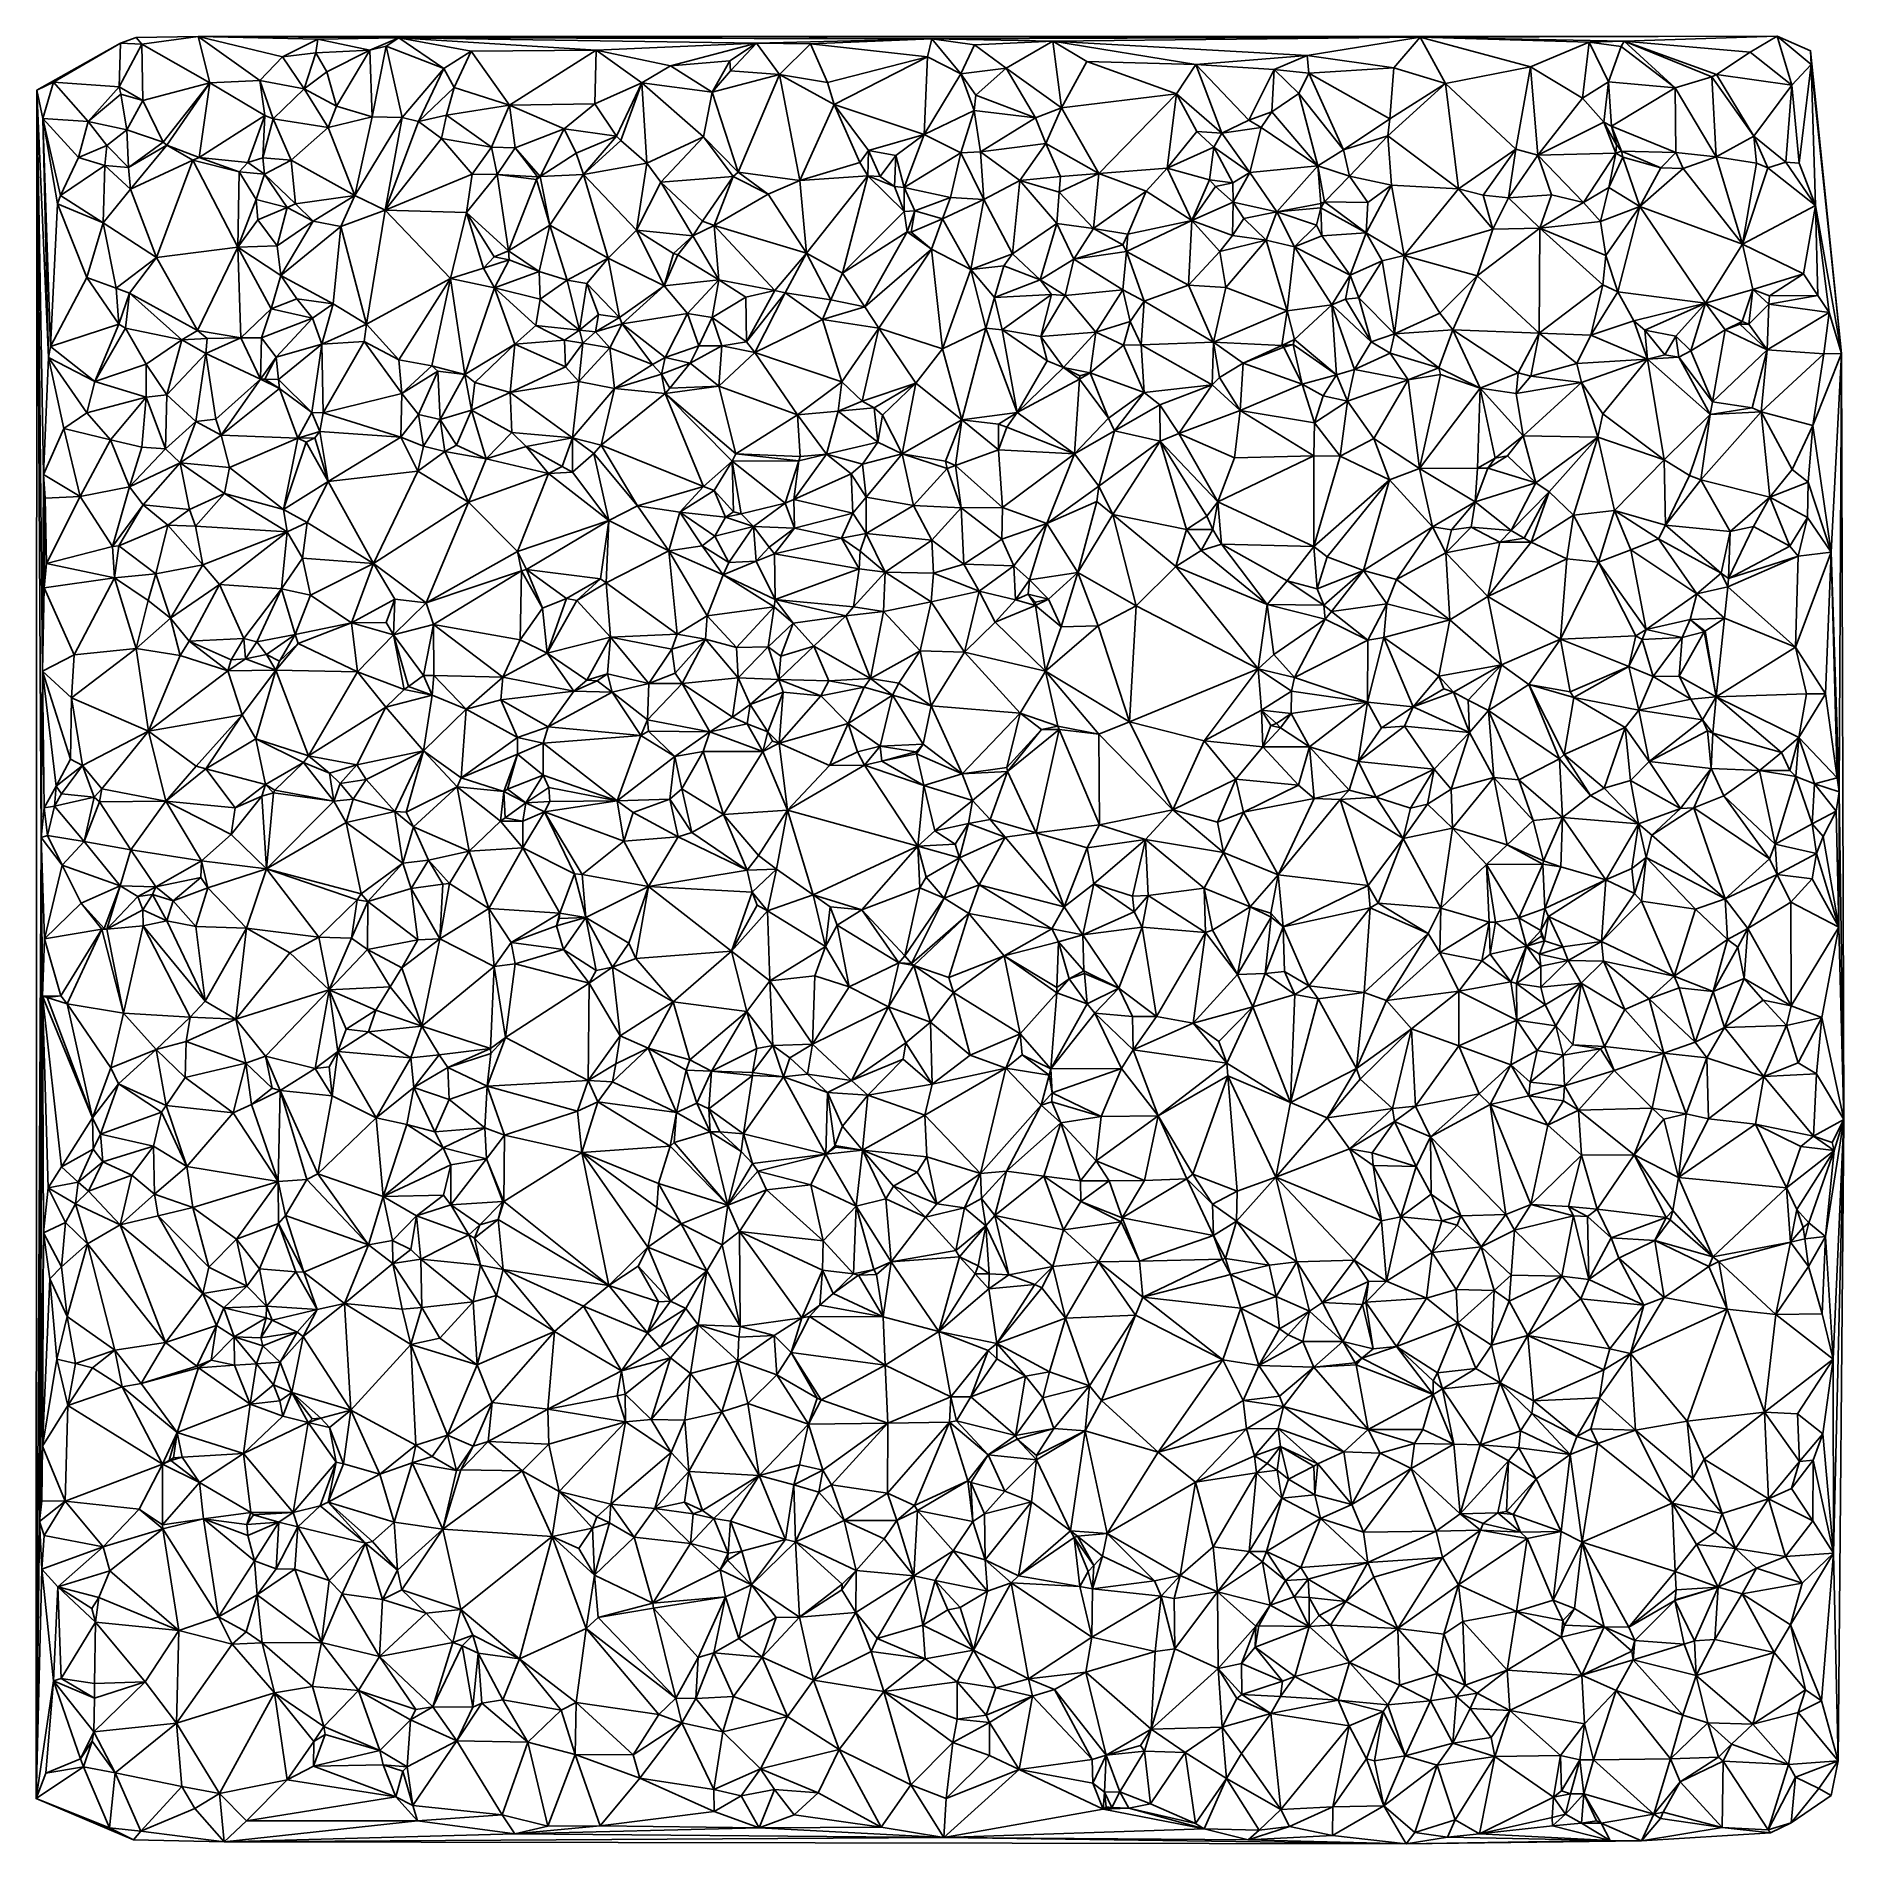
# Model space of a CAD drawing. Header units: metres. Extents: x -15 to 15, y -15 to 15.
import ezdxf

# ---------------------------------------------------------------- set-up
doc = ezdxf.new("R2010")
doc.units = ezdxf.units.M
doc.layers.add('STREET_MESH', color=7, linetype='Continuous')

msp = doc.modelspace()

# ---------------------------------------------------------------- linework, layer by layer
at = {"layer": 'STREET_MESH'}
for points in [[(-14.706, 14.226), (-13.593, 14.871), (-14.98, 14.094)], [(-14.706, 14.226), (-13.614, 14.147), (-13.593, 14.871)], [(-13.614, 14.147), (-13.241, 14.856), (-13.593, 14.871)], [(-13.614, 14.147), (-13.222, 13.924), (-13.241, 14.856)], [(-13.593, 14.871), (-13.241, 14.856), (-13.335, 14.969)], [(-13.241, 14.856), (-12.304, 14.982), (-13.335, 14.969)], [(-13.241, 14.856), (-12.11, 14.214), (-12.304, 14.982)], [(-13.222, 13.924), (-12.11, 14.214), (-13.241, 14.856)], [(-12.304, 14.982), (7.96, 14.972), (13.883, 14.99)], [(-8.976, 14.961), (-12.304, 14.982), (-10.322, 14.939)], [(-0.135, 14.947), (7.96, 14.972), (-12.304, 14.982)], [(-8.976, 14.961), (-0.135, 14.947), (-12.304, 14.982)], [(-12.304, 14.982), (-10.906, 14.646), (-10.322, 14.939)], [(-11.282, 14.256), (-10.906, 14.646), (-12.304, 14.982)], [(-12.11, 14.214), (-11.282, 14.256), (-12.304, 14.982)], [(-10.906, 14.646), (-10.352, 14.715), (-10.322, 14.939)], [(-10.906, 14.646), (-10.548, 14.118), (-10.352, 14.715)], [(-10.548, 14.118), (-10.174, 14.399), (-10.352, 14.715)], [(-10.352, 14.715), (-9.457, 14.756), (-10.322, 14.939)], [(-10.174, 14.399), (-9.457, 14.756), (-10.352, 14.715)], [(-9.457, 14.756), (-8.976, 14.961), (-10.322, 14.939)], [(-10.01, 13.829), (-9.457, 14.756), (-10.174, 14.399)], [(-9.457, 14.756), (-10.01, 13.829), (-9.418, 13.651)], [(-8.976, 14.961), (-9.457, 14.756), (-9.188, 14.825)], [(-9.457, 14.756), (-9.418, 13.651), (-9.188, 14.825)], [(-9.418, 13.651), (-8.924, 13.642), (-9.188, 14.825)], [(-8.229, 14.454), (-8.976, 14.961), (-9.188, 14.825)], [(-8.924, 13.642), (-8.229, 14.454), (-9.188, 14.825)], [(-8.976, 14.961), (-7.778, 14.741), (-5.706, 14.756)], [(-8.976, 14.961), (-5.706, 14.756), (-3.047, 14.875)], [(-8.976, 14.961), (-8.229, 14.454), (-7.778, 14.741)], [(-0.135, 14.947), (-8.976, 14.961), (-3.047, 14.875)], [(-8.229, 14.454), (-8.058, 14.139), (-7.778, 14.741)], [(-8.058, 14.139), (-7.141, 13.844), (-7.778, 14.741)], [(-7.778, 14.741), (-7.141, 13.844), (-5.706, 14.756)], [(-7.141, 13.844), (-5.727, 13.868), (-5.706, 14.756)], [(-5.727, 13.868), (-4.946, 14.214), (-5.706, 14.756)], [(-5.706, 14.756), (-4.471, 14.497), (-3.047, 14.875)], [(-4.946, 14.214), (-4.471, 14.497), (-5.706, 14.756)], [(-4.471, 14.497), (-3.485, 14.581), (-3.047, 14.875)], [(-3.485, 14.581), (-3.476, 14.414), (-3.047, 14.875)], [(-3.476, 14.414), (-2.663, 14.352), (-3.047, 14.875)], [(-2.15, 14.862), (-0.135, 14.947), (-3.047, 14.875)], [(-2.663, 14.352), (-2.15, 14.862), (-3.047, 14.875)], [(-2.15, 14.862), (-2.663, 14.352), (-1.868, 14.223)], [(-0.209, 14.649), (-0.135, 14.947), (-2.15, 14.862)], [(-0.209, 14.649), (-2.15, 14.862), (-1.868, 14.223)], [(-0.135, 14.947), (-0.209, 14.649), (0.342, 14.363)], [(7.96, 14.972), (-0.135, 14.947), (1.872, 14.908)], [(0.571, 14.844), (-0.135, 14.947), (0.342, 14.363)], [(-0.135, 14.947), (0.571, 14.844), (1.872, 14.908)], [(1.093, 14.457), (0.571, 14.844), (0.342, 14.363)], [(0.571, 14.844), (1.093, 14.457), (1.872, 14.908)], [(1.872, 14.908), (1.093, 14.457), (2.012, 13.803)], [(6.088, 14.67), (7.96, 14.972), (1.872, 14.908)], [(2.432, 14.568), (1.872, 14.908), (2.012, 13.803)], [(2.432, 14.568), (4.242, 14.52), (1.872, 14.908)], [(4.242, 14.52), (6.088, 14.67), (1.872, 14.908)], [(6.088, 14.67), (7.526, 14.464), (7.96, 14.972)], [(7.526, 14.464), (8.384, 14.203), (7.96, 14.972)], [(7.96, 14.972), (11.348, 14.908), (13.883, 14.99)], [(7.96, 14.972), (9.792, 14.478), (10.765, 14.891)], [(11.348, 14.908), (7.96, 14.972), (10.765, 14.891)], [(7.96, 14.972), (8.384, 14.203), (9.792, 14.478)], [(9.792, 14.478), (10.653, 13.959), (10.765, 14.891)], [(10.653, 13.959), (11.083, 14.233), (10.765, 14.891)], [(11.297, 14.818), (11.348, 14.908), (10.765, 14.891)], [(11.083, 14.233), (11.297, 14.818), (10.765, 14.891)], [(11.297, 14.818), (11.083, 14.233), (12.193, 14.13)], [(11.348, 14.908), (11.297, 14.818), (12.193, 14.13)], [(11.348, 14.908), (13.438, 14.725), (13.883, 14.99)], [(12.878, 14.352), (13.438, 14.725), (11.348, 14.908)], [(12.802, 14.314), (11.348, 14.908), (12.193, 14.13)], [(12.802, 14.314), (12.878, 14.352), (11.348, 14.908)], [(12.878, 14.352), (14.124, 14.174), (13.438, 14.725)], [(13.438, 14.725), (14.124, 14.174), (13.883, 14.99)], [(14.445, 14.522), (14.438, 14.748), (13.883, 14.99)], [(14.124, 14.174), (14.445, 14.522), (13.883, 14.99)], [(14.445, 14.522), (14.948, 9.723), (14.438, 14.748)], [(-10.906, 14.646), (-11.282, 14.256), (-10.548, 14.118)], [(-10.548, 14.118), (-10.01, 13.829), (-10.174, 14.399)], [(-8.229, 14.454), (-8.924, 13.642), (-8.654, 13.574)], [(-8.058, 14.139), (-8.229, 14.454), (-8.654, 13.574)], [(-3.781, 14.061), (-4.471, 14.497), (-4.946, 14.214)], [(-3.781, 14.061), (-3.485, 14.581), (-4.471, 14.497)], [(-3.476, 14.414), (-3.485, 14.581), (-3.781, 14.061)], [(-3.476, 14.414), (-3.781, 14.061), (-2.663, 14.352)], [(-1.756, 13.854), (-0.209, 14.649), (-1.868, 14.223)], [(-0.267, 13.361), (-0.209, 14.649), (-1.756, 13.854)], [(-0.209, 14.649), (-0.267, 13.361), (0.342, 14.363)], [(0.594, 14.012), (1.093, 14.457), (0.342, 14.363)], [(1.093, 14.457), (0.594, 14.012), (1.581, 13.634)], [(1.093, 14.457), (1.581, 13.634), (2.012, 13.803)], [(3.92, 14.035), (2.432, 14.568), (2.012, 13.803)], [(2.432, 14.568), (3.92, 14.035), (4.242, 14.52)], [(3.92, 14.035), (4.671, 13.378), (4.242, 14.52)], [(5.54, 14.439), (6.088, 14.67), (4.242, 14.52)], [(5.12, 13.594), (5.54, 14.439), (4.242, 14.52)], [(4.671, 13.378), (5.12, 13.594), (4.242, 14.52)], [(5.54, 14.439), (5.12, 13.594), (5.501, 13.737)], [(5.952, 14.04), (5.54, 14.439), (5.501, 13.737)], [(5.54, 14.439), (6.113, 14.373), (6.088, 14.67)], [(5.952, 14.04), (6.113, 14.373), (5.54, 14.439)], [(6.113, 14.373), (7.526, 14.464), (6.088, 14.67)], [(7.526, 14.464), (6.113, 14.373), (7.459, 13.617)], [(8.384, 14.203), (7.526, 14.464), (7.459, 13.617)], [(8.384, 14.203), (9.551, 13.117), (9.792, 14.478)], [(9.551, 13.117), (9.916, 13.014), (9.792, 14.478)], [(9.916, 13.014), (10.653, 13.959), (9.792, 14.478)], [(14.124, 14.174), (14.249, 12.882), (14.445, 14.522)], [(14.249, 12.882), (14.517, 12.181), (14.445, 14.522)], [(14.517, 12.181), (14.948, 9.723), (14.445, 14.522)], [(-14.911, 1.696), (-14.98, 14.094), (-14.993, -14.247)], [(-14.883, 13.625), (-14.706, 14.226), (-14.98, 14.094)], [(-14.786, 9.658), (-14.883, 13.625), (-14.98, 14.094)], [(-14.911, 1.696), (-14.889, 4.458), (-14.98, 14.094)], [(-14.869, 7.716), (-14.786, 9.658), (-14.98, 14.094)], [(-14.889, 4.458), (-14.869, 7.716), (-14.98, 14.094)], [(-14.13, 13.575), (-14.706, 14.226), (-14.883, 13.625)], [(-14.13, 13.575), (-13.614, 14.147), (-14.706, 14.226)], [(-13.587, 14.029), (-13.614, 14.147), (-14.13, 13.575)], [(-13.222, 13.924), (-13.614, 14.147), (-13.587, 14.029)], [(-13.222, 13.924), (-12.889, 13.232), (-12.11, 14.214)], [(-12.889, 13.232), (-12.824, 13.183), (-12.11, 14.214)], [(-12.11, 14.214), (-12.824, 13.183), (-12.289, 12.979)], [(-11.201, 13.672), (-12.11, 14.214), (-12.289, 12.979)], [(-12.11, 14.214), (-11.201, 13.672), (-11.282, 14.256)], [(-11.282, 14.256), (-11.06, 13.619), (-10.548, 14.118)], [(-11.201, 13.672), (-11.06, 13.619), (-11.282, 14.256)], [(-10.548, 14.118), (-11.06, 13.619), (-10.147, 13.476)], [(-10.01, 13.829), (-10.548, 14.118), (-10.147, 13.476)], [(-8.186, 13.679), (-8.058, 14.139), (-8.654, 13.574)], [(-8.186, 13.679), (-7.141, 13.844), (-8.058, 14.139)], [(-5.727, 13.868), (-5.365, 13.328), (-4.946, 14.214)], [(-5.365, 13.328), (-5.293, 13.258), (-4.946, 14.214)], [(-5.293, 13.258), (-4.866, 12.882), (-4.946, 14.214)], [(-4.866, 12.882), (-3.925, 13.319), (-4.946, 14.214)], [(-3.925, 13.319), (-3.781, 14.061), (-4.946, 14.214)], [(-3.781, 14.061), (-3.349, 12.733), (-2.663, 14.352)], [(-2.663, 14.352), (-3.349, 12.733), (-2.327, 12.595)], [(-1.756, 13.854), (-2.663, 14.352), (-2.327, 12.595)], [(-2.663, 14.352), (-1.756, 13.854), (-1.868, 14.223)], [(-0.267, 13.361), (0.566, 13.758), (0.342, 14.363)], [(0.566, 13.758), (0.594, 14.012), (0.342, 14.363)], [(6.113, 14.373), (5.952, 14.04), (6.688, 13.103)], [(7.459, 13.617), (6.113, 14.373), (6.688, 13.103)], [(7.428, 13.336), (8.384, 14.203), (7.459, 13.617)], [(8.6, 12.455), (8.384, 14.203), (7.428, 13.336)], [(8.6, 12.455), (9.551, 13.117), (8.384, 14.203)], [(11.083, 14.233), (10.653, 13.959), (11.006, 13.563)], [(11.136, 13.496), (11.083, 14.233), (11.006, 13.563)], [(11.083, 14.233), (11.136, 13.496), (12.193, 14.13)], [(11.136, 13.496), (12.203, 13.057), (12.193, 14.13)], [(12.871, 12.986), (12.802, 14.314), (12.193, 14.13)], [(12.203, 13.057), (12.871, 12.986), (12.193, 14.13)], [(12.802, 14.314), (13.495, 13.333), (12.878, 14.352)], [(12.871, 12.986), (13.495, 13.333), (12.802, 14.314)], [(13.495, 13.333), (14.124, 14.174), (12.878, 14.352)], [(14.029, 12.897), (14.124, 14.174), (13.495, 13.333)], [(14.029, 12.897), (14.249, 12.882), (14.124, 14.174)], [(-13.587, 14.029), (-14.13, 13.575), (-13.488, 13.438)], [(-13.222, 13.924), (-13.587, 14.029), (-13.488, 13.438)], [(-12.889, 13.232), (-13.222, 13.924), (-13.488, 13.438)], [(-9.418, 13.651), (-10.01, 13.829), (-10.147, 13.476)], [(-7.443, 13.15), (-7.141, 13.844), (-8.186, 13.679)], [(-7.141, 13.844), (-7.443, 13.15), (-7.049, 13.139)], [(-5.727, 13.868), (-7.141, 13.844), (-6.237, 13.452)], [(-7.141, 13.844), (-7.049, 13.139), (-6.237, 13.452)], [(-5.365, 13.328), (-5.727, 13.868), (-6.237, 13.452)], [(-3.781, 14.061), (-3.925, 13.319), (-3.349, 12.733)], [(-1.331, 12.892), (-1.756, 13.854), (-2.327, 12.595)], [(-1.331, 12.892), (-1.189, 13.092), (-1.756, 13.854)], [(-1.189, 13.092), (-0.267, 13.361), (-1.756, 13.854)], [(0.594, 14.012), (0.566, 13.758), (1.581, 13.634)], [(1.581, 13.634), (1.752, 13.208), (2.012, 13.803)], [(1.752, 13.208), (2.635, 12.71), (2.012, 13.803)], [(2.635, 12.71), (3.92, 14.035), (2.012, 13.803)], [(3.766, 12.802), (3.92, 14.035), (2.635, 12.71)], [(3.766, 12.802), (4.259, 13.408), (3.92, 14.035)], [(4.259, 13.408), (4.671, 13.378), (3.92, 14.035)], [(6.266, 12.839), (5.952, 14.04), (5.501, 13.737)], [(5.952, 14.04), (6.266, 12.839), (6.688, 13.103)], [(10.653, 13.959), (9.916, 13.014), (11.006, 13.563)], [(-14.587, 12.346), (-14.883, 13.625), (-14.637, 12.21)], [(-14.883, 13.625), (-14.757, 9.841), (-14.637, 12.21)], [(-14.786, 9.658), (-14.757, 9.841), (-14.883, 13.625)], [(-14.587, 12.346), (-14.291, 12.977), (-14.883, 13.625)], [(-14.291, 12.977), (-14.13, 13.575), (-14.883, 13.625)], [(-14.291, 12.977), (-13.818, 13.175), (-14.13, 13.575)], [(-14.13, 13.575), (-13.818, 13.175), (-13.488, 13.438)], [(-11.483, 12.894), (-11.201, 13.672), (-12.289, 12.979)], [(-11.483, 12.894), (-11.232, 12.973), (-11.201, 13.672)], [(-11.232, 12.973), (-11.06, 13.619), (-11.201, 13.672)], [(-11.06, 13.619), (-11.232, 12.973), (-10.763, 12.935)], [(-11.06, 13.619), (-10.763, 12.935), (-10.147, 13.476)], [(-9.705, 12.347), (-9.418, 13.651), (-10.147, 13.476)], [(-8.924, 13.642), (-9.418, 13.651), (-9.705, 12.347)], [(-9.207, 12.102), (-8.924, 13.642), (-9.705, 12.347)], [(-8.924, 13.642), (-9.207, 12.102), (-8.654, 13.574)], [(-9.207, 12.102), (-8.272, 13.292), (-8.654, 13.574)], [(-8.272, 13.292), (-8.186, 13.679), (-8.654, 13.574)], [(-7.443, 13.15), (-8.186, 13.679), (-8.272, 13.292)], [(0.566, 13.758), (-0.267, 13.361), (0.342, 13.055)], [(0.672, 13.07), (0.566, 13.758), (0.342, 13.055)], [(0.566, 13.758), (0.672, 13.07), (1.581, 13.634)], [(0.672, 13.07), (1.752, 13.208), (1.581, 13.634)], [(4.671, 13.378), (5.325, 13.473), (5.12, 13.594)], [(5.12, 13.594), (5.325, 13.473), (5.501, 13.737)], [(5.325, 13.473), (6.266, 12.839), (5.501, 13.737)], [(7.428, 13.336), (7.459, 13.617), (6.688, 13.103)], [(9.916, 13.014), (11.206, 13.048), (11.006, 13.563)], [(11.219, 13.188), (11.136, 13.496), (11.006, 13.563)], [(11.206, 13.048), (11.219, 13.188), (11.006, 13.563)], [(11.219, 13.188), (11.3, 13.083), (11.136, 13.496)], [(11.3, 13.083), (12.203, 13.057), (11.136, 13.496)], [(-13.818, 13.175), (-13.461, 12.811), (-13.488, 13.438)], [(-13.461, 12.811), (-12.889, 13.232), (-13.488, 13.438)], [(-12.824, 13.183), (-12.889, 13.232), (-13.461, 12.811)], [(-10.763, 12.935), (-9.705, 12.347), (-10.147, 13.476)], [(-9.207, 12.102), (-7.764, 12.701), (-8.272, 13.292)], [(-7.764, 12.701), (-7.443, 13.15), (-8.272, 13.292)], [(-7.049, 13.139), (-6.633, 12.661), (-6.237, 13.452)], [(-6.633, 12.661), (-6.035, 13.049), (-6.237, 13.452)], [(-6.035, 13.049), (-5.365, 13.328), (-6.237, 13.452)], [(-6.035, 13.049), (-5.912, 12.694), (-5.365, 13.328)], [(-5.365, 13.328), (-5.912, 12.694), (-5.293, 13.258)], [(-5.912, 12.694), (-4.866, 12.882), (-5.293, 13.258)], [(-3.925, 13.319), (-4.866, 12.882), (-4.632, 12.568)], [(-3.432, 12.659), (-3.925, 13.319), (-4.632, 12.568)], [(-3.925, 13.319), (-3.432, 12.659), (-3.349, 12.733)], [(-0.267, 13.361), (-1.189, 13.092), (-0.733, 13.012)], [(-0.599, 12.48), (-0.267, 13.361), (-0.733, 13.012)], [(-0.267, 13.361), (-0.599, 12.48), (0.342, 13.055)], [(1.752, 13.208), (0.672, 13.07), (1.324, 12.594)], [(1.995, 12.661), (1.752, 13.208), (1.324, 12.594)], [(1.752, 13.208), (1.995, 12.661), (2.635, 12.71)], [(4.259, 13.408), (3.766, 12.802), (4.542, 13.147)], [(4.671, 13.378), (4.259, 13.408), (4.542, 13.147)], [(5.136, 12.729), (4.671, 13.378), (4.542, 13.147)], [(5.325, 13.473), (4.671, 13.378), (5.136, 12.729)], [(6.266, 12.839), (5.325, 13.473), (5.136, 12.729)], [(6.789, 12.666), (7.428, 13.336), (6.688, 13.103)], [(7.428, 13.336), (6.789, 12.666), (7.485, 12.516)], [(8.6, 12.455), (7.428, 13.336), (7.485, 12.516)], [(13.541, 12.884), (13.495, 13.333), (12.871, 12.986)], [(13.541, 12.884), (13.726, 12.803), (13.495, 13.333)], [(13.726, 12.803), (14.029, 12.897), (13.495, 13.333)], [(-13.855, 12.843), (-14.291, 12.977), (-14.587, 12.346)], [(-13.818, 13.175), (-14.291, 12.977), (-13.855, 12.843)], [(-13.461, 12.811), (-13.818, 13.175), (-13.855, 12.843)], [(-12.824, 13.183), (-13.461, 12.811), (-13.427, 12.454)], [(-12.395, 12.934), (-12.824, 13.183), (-13.427, 12.454)], [(-12.395, 12.934), (-13.427, 12.454), (-12.996, 11.318)], [(-12.395, 12.934), (-12.996, 11.318), (-11.65, 11.488)], [(-12.824, 13.183), (-12.395, 12.934), (-12.289, 12.979)], [(-12.395, 12.934), (-11.624, 12.737), (-12.289, 12.979)], [(-11.624, 12.737), (-12.395, 12.934), (-11.65, 11.488)], [(-11.624, 12.737), (-11.483, 12.894), (-12.289, 12.979)], [(-11.232, 12.973), (-11.483, 12.894), (-11.204, 12.699)], [(-11.232, 12.973), (-11.204, 12.699), (-10.763, 12.935)], [(-11.204, 12.699), (-10.693, 12.207), (-10.763, 12.935)], [(-10.763, 12.935), (-10.693, 12.207), (-9.705, 12.347)], [(-7.443, 13.15), (-7.764, 12.701), (-7.344, 12.696)], [(-7.049, 13.139), (-7.443, 13.15), (-7.344, 12.696)], [(-6.68, 12.654), (-7.049, 13.139), (-7.344, 12.696)], [(-6.68, 12.654), (-6.633, 12.661), (-7.049, 13.139)], [(-6.035, 13.049), (-6.633, 12.661), (-5.912, 12.694)], [(-1.197, 12.675), (-1.189, 13.092), (-1.331, 12.892)], [(-1.189, 13.092), (-1.197, 12.675), (-0.992, 12.661)], [(-0.733, 13.012), (-1.189, 13.092), (-0.992, 12.661)], [(-0.754, 12.494), (-0.733, 13.012), (-0.992, 12.661)], [(-0.754, 12.494), (-0.599, 12.48), (-0.733, 13.012)], [(0.342, 13.055), (-0.599, 12.48), (0.173, 12.311)], [(0.727, 12.279), (0.342, 13.055), (0.173, 12.311)], [(0.672, 13.07), (0.342, 13.055), (0.727, 12.279)], [(0.672, 13.07), (0.727, 12.279), (1.324, 12.594)], [(4.542, 13.147), (3.766, 12.802), (4.466, 12.609)], [(4.856, 12.559), (4.542, 13.147), (4.466, 12.609)], [(4.856, 12.559), (5.136, 12.729), (4.542, 13.147)], [(6.266, 12.839), (6.789, 12.666), (6.688, 13.103)], [(9.551, 13.117), (8.6, 12.455), (9.005, 12.35)], [(9.427, 12.305), (9.551, 13.117), (9.005, 12.35)], [(9.916, 13.014), (9.551, 13.117), (9.427, 12.305)], [(9.916, 13.014), (9.427, 12.305), (10.14, 12.358)], [(9.916, 13.014), (10.671, 12.231), (11.206, 13.048)], [(9.916, 13.014), (10.14, 12.358), (10.671, 12.231)], [(11.206, 13.048), (10.671, 12.231), (11.09, 12.48)], [(11.321, 12.985), (11.206, 13.048), (11.09, 12.48)], [(11.604, 12.165), (11.321, 12.985), (11.09, 12.48)], [(11.3, 13.083), (11.219, 13.188), (11.206, 13.048)], [(11.3, 13.083), (11.206, 13.048), (11.321, 12.985)], [(11.951, 12.807), (11.3, 13.083), (11.321, 12.985)], [(11.3, 13.083), (11.951, 12.807), (12.203, 13.057)], [(11.604, 12.165), (11.951, 12.807), (11.321, 12.985)], [(11.951, 12.807), (12.326, 12.793), (12.203, 13.057)], [(12.203, 13.057), (12.326, 12.793), (12.871, 12.986)], [(12.326, 12.793), (13.309, 11.539), (12.871, 12.986)], [(13.309, 11.539), (13.541, 12.884), (12.871, 12.986)], [(14.029, 12.897), (13.726, 12.803), (14.517, 12.181)], [(14.249, 12.882), (14.029, 12.897), (14.517, 12.181)], [(-13.883, 11.895), (-13.855, 12.843), (-14.587, 12.346)], [(-13.427, 12.454), (-13.855, 12.843), (-13.883, 11.895)], [(-13.427, 12.454), (-13.461, 12.811), (-13.855, 12.843)], [(-11.342, 12.278), (-11.624, 12.737), (-11.65, 11.488)], [(-11.204, 12.699), (-11.483, 12.894), (-11.624, 12.737)], [(-11.342, 12.278), (-11.204, 12.699), (-11.624, 12.737)], [(-11.204, 12.699), (-11.342, 12.278), (-10.827, 12.145)], [(-10.693, 12.207), (-11.204, 12.699), (-10.827, 12.145)], [(-7.856, 12.067), (-7.764, 12.701), (-9.207, 12.102)], [(-7.764, 12.701), (-7.856, 12.067), (-7.344, 12.696)], [(-7.344, 12.696), (-7.856, 12.067), (-7.159, 11.426)], [(-6.695, 12.613), (-7.344, 12.696), (-7.159, 11.426)], [(-6.695, 12.613), (-6.68, 12.654), (-7.344, 12.696)], [(-6.472, 11.853), (-6.695, 12.613), (-7.159, 11.426)], [(-6.633, 12.661), (-6.68, 12.654), (-6.695, 12.613)], [(-6.633, 12.661), (-6.695, 12.613), (-6.472, 11.853)], [(-5.912, 12.694), (-6.633, 12.661), (-6.472, 11.853)], [(-5.507, 11.308), (-5.912, 12.694), (-6.472, 11.853)], [(-5.912, 12.694), (-5.036, 11.769), (-4.866, 12.882)], [(-5.912, 12.694), (-5.507, 11.308), (-5.036, 11.769)], [(-4.866, 12.882), (-5.036, 11.769), (-4.632, 12.568)], [(-3.939, 11.918), (-3.432, 12.659), (-4.632, 12.568)], [(-3.939, 11.918), (-3.75, 11.846), (-3.432, 12.659)], [(-3.432, 12.659), (-3.75, 11.846), (-2.853, 12.369)], [(-3.432, 12.659), (-2.853, 12.369), (-3.349, 12.733)], [(-3.349, 12.733), (-2.853, 12.369), (-2.327, 12.595)], [(-2.853, 12.369), (-2.218, 11.389), (-2.327, 12.595)], [(-1.197, 12.675), (-1.331, 12.892), (-2.327, 12.595)], [(-2.218, 11.389), (-1.197, 12.675), (-2.327, 12.595)], [(-1.62, 11.056), (-1.197, 12.675), (-2.218, 11.389)], [(-1.62, 11.056), (-0.597, 12.083), (-1.197, 12.675)], [(-1.197, 12.675), (-0.754, 12.494), (-0.992, 12.661)], [(-0.597, 12.083), (-0.754, 12.494), (-1.197, 12.675)], [(1.977, 12.403), (1.995, 12.661), (1.324, 12.594)], [(1.977, 12.403), (2.544, 11.797), (2.635, 12.71)], [(1.995, 12.661), (1.977, 12.403), (2.635, 12.71)], [(2.544, 11.797), (3.42, 12.416), (2.635, 12.71)], [(3.42, 12.416), (3.766, 12.802), (2.635, 12.71)], [(3.42, 12.416), (4.174, 11.932), (3.766, 12.802)], [(3.766, 12.802), (4.174, 11.932), (4.466, 12.609)], [(4.174, 11.932), (4.569, 12.497), (4.466, 12.609)], [(4.569, 12.497), (4.856, 12.559), (4.466, 12.609)], [(4.856, 12.559), (4.86, 12.235), (5.136, 12.729)], [(5.136, 12.729), (4.86, 12.235), (5.586, 12.077)], [(6.266, 12.839), (5.136, 12.729), (5.586, 12.077)], [(6.316, 12.215), (6.266, 12.839), (5.586, 12.077)], [(6.789, 12.666), (6.266, 12.839), (6.376, 12.24)], [(6.266, 12.839), (6.316, 12.215), (6.376, 12.24)], [(7.093, 12.229), (6.789, 12.666), (6.376, 12.24)], [(6.789, 12.666), (7.093, 12.229), (7.485, 12.516)], [(12.326, 12.793), (11.951, 12.807), (11.604, 12.165)], [(13.309, 11.539), (12.326, 12.793), (11.604, 12.165)], [(13.541, 12.884), (13.309, 11.539), (13.726, 12.803)], [(13.726, 12.803), (13.309, 11.539), (14.517, 12.181)], [(-13.883, 11.895), (-14.587, 12.346), (-14.637, 12.21)], [(-12.996, 11.318), (-13.427, 12.454), (-13.883, 11.895)], [(-10.693, 12.207), (-10.397, 11.919), (-9.705, 12.347)], [(-9.705, 12.347), (-10.397, 11.919), (-9.94, 11.83)], [(-9.207, 12.102), (-9.705, 12.347), (-9.94, 11.83)], [(-5.036, 11.769), (-4.099, 11.68), (-4.632, 12.568)], [(-4.099, 11.68), (-3.939, 11.918), (-4.632, 12.568)], [(-2.853, 12.369), (-3.75, 11.846), (-2.218, 11.389)], [(-0.754, 12.494), (-0.597, 12.083), (-0.599, 12.48)], [(-0.599, 12.48), (-0.417, 12.091), (0.173, 12.311)], [(-0.597, 12.083), (-0.417, 12.091), (-0.599, 12.48)], [(-0.417, 12.091), (0.04, 11.958), (0.173, 12.311)], [(0.04, 11.958), (0.727, 12.279), (0.173, 12.311)], [(0.727, 12.279), (1.2, 11.381), (1.324, 12.594)], [(1.2, 11.381), (1.934, 11.884), (1.324, 12.594)], [(1.934, 11.884), (1.977, 12.403), (1.324, 12.594)], [(1.977, 12.403), (1.934, 11.884), (2.544, 11.797)], [(3.42, 12.416), (2.544, 11.797), (3.115, 11.705)], [(4.174, 11.932), (3.42, 12.416), (3.115, 11.705)], [(4.86, 12.235), (4.569, 12.497), (4.174, 11.932)], [(4.569, 12.497), (4.86, 12.235), (4.856, 12.559)], [(7.093, 12.229), (7.065, 11.728), (7.485, 12.516)], [(7.065, 11.728), (7.699, 11.352), (7.485, 12.516)], [(7.699, 11.352), (8.6, 12.455), (7.485, 12.516)], [(8.6, 12.455), (7.699, 11.352), (9.168, 11.787)], [(9.005, 12.35), (8.6, 12.455), (9.168, 11.787)], [(9.427, 12.305), (9.005, 12.35), (9.168, 11.787)], [(9.947, 11.807), (9.427, 12.305), (9.168, 11.787)], [(10.14, 12.358), (9.427, 12.305), (9.947, 11.807)], [(10.14, 12.358), (9.947, 11.807), (10.671, 12.231)], [(10.671, 12.231), (10.951, 11.916), (11.09, 12.48)], [(10.951, 11.916), (11.604, 12.165), (11.09, 12.48)], [(-14.637, 12.21), (-14.757, 9.841), (-14.15, 10.984)], [(-13.883, 11.895), (-14.637, 12.21), (-14.15, 10.984)], [(-11.315, 11.945), (-11.342, 12.278), (-11.65, 11.488)], [(-11.342, 12.278), (-11.315, 11.945), (-10.827, 12.145)], [(-11.315, 11.945), (-10.996, 11.51), (-10.827, 12.145)], [(-10.996, 11.51), (-10.397, 11.919), (-10.827, 12.145)], [(-10.397, 11.919), (-10.693, 12.207), (-10.827, 12.145)], [(-9.516, 10.212), (-9.207, 12.102), (-9.94, 11.83)], [(-8.121, 10.971), (-9.207, 12.102), (-9.516, 10.212)], [(-8.121, 10.971), (-7.856, 12.067), (-9.207, 12.102)], [(-8.121, 10.971), (-7.576, 11.139), (-7.856, 12.067)], [(-7.856, 12.067), (-7.397, 11.327), (-7.159, 11.426)], [(-7.576, 11.139), (-7.397, 11.327), (-7.856, 12.067)], [(-0.597, 12.083), (-1.62, 11.056), (-0.545, 11.744)], [(-0.417, 12.091), (-0.597, 12.083), (-0.545, 11.744)], [(-0.478, 11.738), (-0.417, 12.091), (-0.545, 11.744)], [(-0.417, 12.091), (-0.478, 11.738), (0.04, 11.958)], [(0.727, 12.279), (0.04, 11.958), (0.507, 11.121)], [(1.2, 11.381), (0.727, 12.279), (0.507, 11.121)], [(4.86, 12.235), (4.174, 11.932), (4.851, 11.681)], [(5.039, 11.967), (4.86, 12.235), (4.851, 11.681)], [(4.86, 12.235), (5.039, 11.967), (5.586, 12.077)], [(5.039, 11.967), (5.405, 11.603), (5.586, 12.077)], [(5.405, 11.603), (5.88, 11.495), (5.586, 12.077)], [(6.312, 12.144), (6.316, 12.215), (5.586, 12.077)], [(6.245, 11.855), (6.312, 12.144), (5.586, 12.077)], [(5.88, 11.495), (6.245, 11.855), (5.586, 12.077)], [(6.329, 11.675), (6.312, 12.144), (6.245, 11.855)], [(6.312, 12.144), (7.065, 11.728), (6.376, 12.24)], [(6.316, 12.215), (6.312, 12.144), (6.376, 12.24)], [(6.329, 11.675), (7.065, 11.728), (6.312, 12.144)], [(7.065, 11.728), (7.093, 12.229), (6.376, 12.24)], [(10.671, 12.231), (9.947, 11.807), (10.951, 11.916)], [(11.039, 11.352), (11.604, 12.165), (10.951, 11.916)], [(11.239, 10.746), (11.604, 12.165), (11.039, 11.352)], [(11.239, 10.746), (12.696, 10.563), (11.604, 12.165)], [(12.696, 10.563), (13.309, 11.539), (11.604, 12.165)], [(14.517, 12.181), (13.309, 11.539), (14.322, 11.047)], [(14.559, 10.685), (14.517, 12.181), (14.322, 11.047)], [(14.517, 12.181), (14.744, 10.408), (14.948, 9.723)], [(14.559, 10.685), (14.744, 10.408), (14.517, 12.181)], [(-13.665, 10.81), (-13.883, 11.895), (-14.15, 10.984)], [(-13.665, 10.81), (-12.996, 11.318), (-13.883, 11.895)], [(-10.996, 11.51), (-11.315, 11.945), (-11.65, 11.488)], [(-10.996, 11.51), (-10.934, 11.018), (-10.397, 11.919)], [(-10.397, 11.919), (-10.934, 11.018), (-9.94, 11.83)], [(-10.934, 11.018), (-10.068, 10.552), (-9.94, 11.83)], [(-10.068, 10.552), (-9.516, 10.212), (-9.94, 11.83)], [(-6.652, 11.088), (-6.472, 11.853), (-7.159, 11.426)], [(-6.652, 11.088), (-6.187, 10.94), (-6.472, 11.853)], [(-6.187, 10.94), (-5.507, 11.308), (-6.472, 11.853)], [(-5.507, 11.308), (-4.578, 10.849), (-5.036, 11.769)], [(-5.036, 11.769), (-4.578, 10.849), (-4.423, 11.386)], [(-4.099, 11.68), (-5.036, 11.769), (-4.423, 11.386)], [(-3.75, 11.846), (-3.939, 11.918), (-4.099, 11.68)], [(-3.669, 10.95), (-3.75, 11.846), (-4.099, 11.68)], [(-3.75, 11.846), (-2.742, 10.77), (-2.218, 11.389)], [(-3.669, 10.95), (-2.742, 10.77), (-3.75, 11.846)], [(-0.545, 11.744), (-1.62, 11.056), (-1.248, 10.497)], [(-0.142, 11.457), (-0.545, 11.744), (-1.248, 10.497)], [(-0.142, 11.457), (-0.478, 11.738), (-0.545, 11.744)], [(0.04, 11.958), (-0.478, 11.738), (-0.142, 11.457)], [(0.04, 11.958), (-0.142, 11.457), (0.507, 11.121)], [(1.934, 11.884), (1.2, 11.381), (1.659, 10.947)], [(1.934, 11.884), (1.659, 10.947), (2.216, 11.291)], [(2.544, 11.797), (1.934, 11.884), (2.216, 11.291)], [(3.028, 11.53), (2.544, 11.797), (2.216, 11.291)], [(2.544, 11.797), (3.028, 11.53), (3.115, 11.705)], [(3.028, 11.53), (3.092, 11.415), (3.115, 11.705)], [(4.174, 11.932), (3.092, 11.415), (4.121, 10.86)], [(3.092, 11.415), (4.174, 11.932), (3.115, 11.705)], [(4.637, 11.415), (4.174, 11.932), (4.121, 10.86)], [(4.174, 11.932), (4.637, 11.415), (4.851, 11.681)], [(5.405, 11.603), (5.039, 11.967), (4.851, 11.681)], [(6.329, 11.675), (6.245, 11.855), (5.88, 11.495)], [(7.065, 11.728), (6.329, 11.675), (6.801, 11.026)], [(7.332, 11.26), (7.065, 11.728), (6.801, 11.026)], [(7.065, 11.728), (7.332, 11.26), (7.699, 11.352)], [(7.699, 11.352), (8.906, 11.012), (9.168, 11.787)], [(9.947, 11.807), (8.906, 11.012), (9.933, 10.065)], [(8.906, 11.012), (9.947, 11.807), (9.168, 11.787)], [(10.99, 10.865), (9.947, 11.807), (9.933, 10.065)], [(9.947, 11.807), (11.039, 11.352), (10.951, 11.916)], [(11.039, 11.352), (9.947, 11.807), (10.99, 10.865)], [(-12.996, 11.318), (-12.318, 10.108), (-11.65, 11.488)], [(-12.318, 10.108), (-11.6, 9.985), (-11.65, 11.488)], [(-10.934, 11.018), (-10.996, 11.51), (-11.65, 11.488)], [(-11.6, 9.985), (-11.096, 10.466), (-11.65, 11.488)], [(-11.096, 10.466), (-10.934, 11.018), (-11.65, 11.488)], [(-7.397, 11.327), (-7.15, 11.281), (-7.159, 11.426)], [(-7.15, 11.281), (-6.652, 11.088), (-7.159, 11.426)], [(-4.352, 11.361), (-4.099, 11.68), (-4.423, 11.386)], [(-4.352, 11.361), (-3.669, 10.95), (-4.099, 11.68)], [(-1.019, 10.144), (-0.142, 11.457), (-1.248, 10.497)], [(0.037, 9.804), (-0.142, 11.457), (-1.019, 10.144)], [(0.507, 11.121), (-0.142, 11.457), (0.037, 9.804)], [(3.092, 11.415), (3.028, 11.53), (2.216, 11.291)], [(3.03, 10.78), (3.092, 11.415), (2.216, 11.291)], [(3.386, 10.594), (3.092, 11.415), (3.03, 10.78)], [(3.092, 11.415), (3.386, 10.594), (4.121, 10.86)], [(4.74, 10.818), (4.637, 11.415), (4.121, 10.86)], [(4.637, 11.415), (5.405, 11.603), (4.851, 11.681)], [(5.405, 11.603), (4.637, 11.415), (4.74, 10.818)], [(5.405, 11.603), (4.74, 10.818), (5.756, 10.433)], [(5.88, 11.495), (5.405, 11.603), (5.756, 10.433)], [(6.499, 10.533), (5.88, 11.495), (5.756, 10.433)], [(6.329, 11.675), (5.88, 11.495), (6.801, 11.026)], [(5.88, 11.495), (6.499, 10.533), (6.801, 11.026)], [(13.309, 11.539), (12.696, 10.563), (13.48, 10.785)], [(13.309, 11.539), (13.48, 10.785), (14.322, 11.047)], [(-13.665, 10.81), (-13.444, 10.727), (-12.996, 11.318)], [(-12.996, 11.318), (-13.444, 10.727), (-12.318, 10.108)], [(-7.576, 11.139), (-8.121, 10.971), (-7.393, 10.813)], [(-7.15, 11.281), (-7.397, 11.327), (-7.576, 11.139)], [(-7.15, 11.281), (-7.576, 11.139), (-7.393, 10.813)], [(-6.652, 11.088), (-7.15, 11.281), (-7.393, 10.813)], [(-6.187, 10.94), (-5.862, 10.886), (-5.507, 11.308)], [(-5.862, 10.886), (-5.32, 10.324), (-5.507, 11.308)], [(-5.507, 11.308), (-5.32, 10.324), (-4.578, 10.849)], [(-4.578, 10.849), (-4.352, 11.361), (-4.423, 11.386)], [(-3.669, 10.95), (-4.352, 11.361), (-4.578, 10.849)], [(-2.742, 10.77), (-2.57, 10.729), (-2.218, 11.389)], [(-2.57, 10.729), (-1.812, 10.613), (-2.218, 11.389)], [(-1.812, 10.613), (-1.62, 11.056), (-2.218, 11.389)], [(0.76, 10.147), (0.507, 11.121), (0.037, 9.804)], [(1.2, 11.381), (0.507, 11.121), (1.059, 11.18)], [(0.507, 11.121), (0.903, 10.657), (1.059, 11.18)], [(0.76, 10.147), (0.903, 10.657), (0.507, 11.121)], [(0.903, 10.657), (1.659, 10.947), (1.059, 11.18)], [(1.659, 10.947), (1.2, 11.381), (1.059, 11.18)], [(1.659, 10.947), (2.076, 10.689), (2.216, 11.291)], [(2.076, 10.689), (3.03, 10.78), (2.216, 11.291)], [(6.943, 10.649), (7.332, 11.26), (6.801, 11.026)], [(7.332, 11.26), (6.943, 10.649), (7.537, 10.05)], [(7.699, 11.352), (7.332, 11.26), (7.537, 10.05)], [(8.29, 10.395), (7.699, 11.352), (7.537, 10.05)], [(7.699, 11.352), (8.29, 10.395), (8.906, 11.012)], [(11.239, 10.746), (11.039, 11.352), (10.99, 10.865)], [(-14.757, 9.841), (-13.62, 10.214), (-14.15, 10.984)], [(-13.62, 10.214), (-13.665, 10.81), (-14.15, 10.984)], [(-13.444, 10.727), (-13.665, 10.81), (-13.62, 10.214)], [(-10.934, 11.018), (-11.096, 10.466), (-10.668, 10.634)], [(-10.934, 11.018), (-10.668, 10.634), (-10.068, 10.552)], [(-8.977, 9.619), (-8.121, 10.971), (-9.516, 10.212)], [(-8.121, 10.971), (-8.977, 9.619), (-8.43, 9.522)], [(-7.882, 9.377), (-8.121, 10.971), (-8.43, 9.522)], [(-8.121, 10.971), (-7.882, 9.377), (-7.393, 10.813)], [(-7.393, 10.813), (-7.882, 9.377), (-7.053, 9.88)], [(-6.636, 10.625), (-6.652, 11.088), (-7.393, 10.813)], [(-6.703, 10.192), (-7.393, 10.813), (-7.053, 9.88)], [(-6.703, 10.192), (-6.636, 10.625), (-7.393, 10.813)], [(-6.636, 10.625), (-6.187, 10.94), (-6.652, 11.088)], [(-6.187, 10.94), (-6.636, 10.625), (-5.98, 10.113)], [(-5.862, 10.886), (-6.187, 10.94), (-5.98, 10.113)], [(-5.667, 10.374), (-5.862, 10.886), (-5.98, 10.113)], [(-5.862, 10.886), (-5.667, 10.374), (-5.32, 10.324)], [(-4.578, 10.849), (-5.32, 10.324), (-5.273, 10.215)], [(-4.191, 10.391), (-4.578, 10.849), (-5.273, 10.215)], [(-4.191, 10.391), (-3.669, 10.95), (-4.578, 10.849)], [(-3.669, 10.95), (-4.191, 10.391), (-3.781, 10.323)], [(-3.223, 10.662), (-3.669, 10.95), (-3.781, 10.323)], [(-2.742, 10.77), (-3.669, 10.95), (-3.223, 10.662)], [(-1.62, 11.056), (-1.812, 10.613), (-1.248, 10.497)], [(1.659, 10.947), (0.903, 10.657), (1.846, 10.705)], [(2.076, 10.689), (1.659, 10.947), (1.846, 10.705)], [(3.386, 10.594), (4.536, 9.916), (4.121, 10.86)], [(4.536, 9.916), (4.74, 10.818), (4.121, 10.86)], [(4.74, 10.818), (4.536, 9.916), (5.756, 10.433)], [(6.499, 10.533), (6.721, 10.627), (6.801, 11.026)], [(6.721, 10.627), (6.943, 10.649), (6.801, 11.026)], [(8.906, 11.012), (8.29, 10.395), (8.505, 10.116)], [(8.906, 11.012), (8.505, 10.116), (9.933, 10.065)], [(10.795, 10.03), (10.99, 10.865), (9.933, 10.065)], [(10.795, 10.03), (11.239, 10.746), (10.99, 10.865)], [(13.48, 10.785), (13.755, 10.683), (14.322, 11.047)], [(13.755, 10.683), (14.559, 10.685), (14.322, 11.047)], [(-13.444, 10.727), (-13.62, 10.214), (-13.51, 10.147)], [(-13.444, 10.727), (-13.51, 10.147), (-12.578, 9.954)], [(-12.318, 10.108), (-13.444, 10.727), (-12.578, 9.954)], [(-10.668, 10.634), (-11.096, 10.466), (-10.408, 10.314)], [(-10.068, 10.552), (-10.668, 10.634), (-10.408, 10.314)], [(-10.256, 9.878), (-10.068, 10.552), (-10.408, 10.314)], [(-10.068, 10.552), (-10.256, 9.878), (-9.516, 10.212)], [(-6.636, 10.625), (-6.703, 10.192), (-5.98, 10.113)], [(-3.209, 9.92), (-3.223, 10.662), (-3.781, 10.323)], [(-3.209, 9.92), (-2.742, 10.77), (-3.223, 10.662)], [(-2.742, 10.77), (-3.209, 9.92), (-2.57, 10.729)], [(-3.209, 9.92), (-3.073, 9.741), (-2.57, 10.729)], [(-3.073, 9.741), (-1.95, 10.292), (-2.57, 10.729)], [(-1.95, 10.292), (-1.812, 10.613), (-2.57, 10.729)], [(-1.812, 10.613), (-1.95, 10.292), (-1.248, 10.497)], [(-1.95, 10.292), (-1.019, 10.144), (-1.248, 10.497)], [(0.903, 10.657), (0.76, 10.147), (1.029, 10.117)], [(1.846, 10.705), (0.903, 10.657), (1.029, 10.117)], [(1.673, 10.008), (1.846, 10.705), (1.029, 10.117)], [(1.673, 10.008), (2.076, 10.689), (1.846, 10.705)], [(1.673, 10.008), (2.585, 10.082), (2.076, 10.689)], [(2.585, 10.082), (3.03, 10.78), (2.076, 10.689)], [(2.585, 10.082), (3.152, 10.256), (3.03, 10.78)], [(3.152, 10.256), (3.386, 10.594), (3.03, 10.78)], [(3.152, 10.256), (3.336, 9.869), (3.386, 10.594)], [(3.386, 10.594), (3.336, 9.869), (4.536, 9.916)], [(5.877, 9.959), (6.499, 10.533), (5.756, 10.433)], [(6.499, 10.533), (5.877, 9.959), (6.573, 9.371)], [(6.721, 10.627), (6.499, 10.533), (7.148, 9.917)], [(6.873, 9.46), (6.499, 10.533), (6.573, 9.371)], [(6.499, 10.533), (6.873, 9.46), (7.148, 9.917)], [(6.721, 10.627), (7.148, 9.917), (6.943, 10.649)], [(6.943, 10.649), (7.148, 9.917), (7.537, 10.05)], [(10.795, 10.03), (11.506, 10.268), (11.239, 10.746)], [(11.506, 10.268), (12.696, 10.563), (11.239, 10.746)], [(11.506, 10.268), (11.687, 10.115), (12.696, 10.563)], [(11.687, 10.115), (12.2, 10.011), (12.696, 10.563)], [(12.696, 10.563), (12.2, 10.011), (12.451, 9.767)], [(12.696, 10.563), (12.451, 9.767), (13.019, 10.117)], [(12.696, 10.563), (13.303, 10.254), (13.48, 10.785)], [(13.303, 10.254), (12.696, 10.563), (13.019, 10.117)], [(13.303, 10.254), (13.415, 10.212), (13.48, 10.785)], [(13.415, 10.212), (13.744, 10.543), (13.48, 10.785)], [(13.744, 10.543), (13.415, 10.212), (13.717, 9.788)], [(13.744, 10.543), (13.755, 10.683), (13.48, 10.785)], [(14.744, 10.408), (13.744, 10.543), (13.717, 9.788)], [(14.559, 10.685), (13.744, 10.543), (14.744, 10.408)], [(14.559, 10.685), (13.755, 10.683), (13.744, 10.543)], [(-13.62, 10.214), (-14.757, 9.841), (-14.02, 9.261)], [(-13.51, 10.147), (-13.62, 10.214), (-14.02, 9.261)], [(-11.258, 9.983), (-11.096, 10.466), (-11.6, 9.985)], [(-11.096, 10.466), (-11.258, 9.983), (-10.408, 10.314)], [(-10.408, 10.314), (-11.258, 9.983), (-11.01, 9.664)], [(-10.256, 9.878), (-10.408, 10.314), (-11.01, 9.664)], [(-9.516, 10.212), (-10.256, 9.878), (-9.555, 9.925)], [(-8.977, 9.619), (-9.516, 10.212), (-9.555, 9.925)], [(-5.714, 10.086), (-5.667, 10.374), (-5.98, 10.113)], [(-5.667, 10.374), (-5.714, 10.086), (-5.32, 10.324)], [(-5.32, 10.324), (-5.714, 10.086), (-5.273, 10.215)], [(-5.714, 10.086), (-5.477, 9.822), (-5.273, 10.215)], [(-5.477, 9.822), (-4.771, 9.544), (-5.273, 10.215)], [(-4.561, 9.657), (-4.191, 10.391), (-5.273, 10.215)], [(-4.771, 9.544), (-4.561, 9.657), (-5.273, 10.215)], [(-4.561, 9.657), (-4.001, 9.852), (-4.191, 10.391)], [(-4.191, 10.391), (-4.001, 9.852), (-3.781, 10.323)], [(-4.001, 9.852), (-3.623, 9.853), (-3.781, 10.323)], [(-3.623, 9.853), (-3.209, 9.92), (-3.781, 10.323)], [(-1.95, 10.292), (-3.073, 9.741), (-1.628, 9.257)], [(-1.019, 10.144), (-1.95, 10.292), (-1.628, 9.257)], [(3.152, 10.256), (2.585, 10.082), (3.041, 9.866)], [(3.336, 9.869), (3.152, 10.256), (3.041, 9.866)], [(4.536, 9.916), (5.669, 9.858), (5.756, 10.433)], [(5.669, 9.858), (5.877, 9.959), (5.756, 10.433)], [(8.29, 10.395), (7.537, 10.05), (8.505, 10.116)], [(11.506, 10.268), (10.795, 10.03), (11.734, 9.634)], [(11.687, 10.115), (11.506, 10.268), (11.734, 9.634)], [(13.265, 10.21), (13.303, 10.254), (13.019, 10.117)], [(13.717, 9.788), (13.265, 10.21), (13.019, 10.117)], [(13.265, 10.21), (13.415, 10.212), (13.303, 10.254)], [(13.415, 10.212), (13.265, 10.21), (13.717, 9.788)], [(14.744, 10.408), (13.717, 9.788), (14.657, 9.721)], [(14.948, 9.723), (14.744, 10.408), (14.657, 9.721)], [(-13.168, 9.55), (-13.51, 10.147), (-14.02, 9.261)], [(-13.51, 10.147), (-13.168, 9.55), (-12.578, 9.954)], [(-13.168, 9.55), (-12.824, 9.039), (-12.578, 9.954)], [(-12.824, 9.039), (-12.177, 9.723), (-12.578, 9.954)], [(-12.159, 9.975), (-12.318, 10.108), (-12.578, 9.954)], [(-12.177, 9.723), (-12.159, 9.975), (-12.578, 9.954)], [(-12.159, 9.975), (-11.6, 9.985), (-12.318, 10.108)], [(-11.6, 9.985), (-12.159, 9.975), (-12.177, 9.723)], [(-11.27, 9.302), (-11.6, 9.985), (-12.177, 9.723)], [(-11.258, 9.983), (-11.6, 9.985), (-11.27, 9.302)], [(-11.258, 9.983), (-11.27, 9.302), (-11.01, 9.664)], [(-10.256, 9.878), (-10.235, 8.742), (-9.555, 9.925)], [(-10.235, 8.742), (-8.93, 9.062), (-9.555, 9.925)], [(-8.93, 9.062), (-8.977, 9.619), (-9.555, 9.925)], [(-6.228, 9.945), (-6.703, 10.192), (-7.053, 9.88)], [(-6.215, 9.504), (-6.228, 9.945), (-7.053, 9.88)], [(-6.703, 10.192), (-6.228, 9.945), (-5.98, 10.113)], [(-6.228, 9.945), (-5.926, 9.898), (-5.98, 10.113)], [(-5.926, 9.898), (-6.228, 9.945), (-6.215, 9.504)], [(-5.926, 9.898), (-6.215, 9.504), (-5.994, 9.259)], [(-5.477, 9.822), (-5.926, 9.898), (-5.994, 9.259)], [(-5.926, 9.898), (-5.714, 10.086), (-5.98, 10.113)], [(-5.714, 10.086), (-5.926, 9.898), (-5.477, 9.822)], [(-3.209, 9.92), (-3.623, 9.853), (-3.073, 9.741)], [(-1.294, 8.937), (-1.019, 10.144), (-1.628, 9.257)], [(-1.294, 8.937), (-0.403, 9.234), (-1.019, 10.144)], [(-0.403, 9.234), (0.037, 9.804), (-1.019, 10.144)], [(0.359, 8.623), (0.76, 10.147), (0.037, 9.804)], [(0.76, 10.147), (0.359, 8.623), (1.28, 8.748)], [(0.76, 10.147), (1.28, 8.748), (1.029, 10.117)], [(1.774, 9.604), (1.673, 10.008), (1.029, 10.117)], [(1.28, 8.748), (1.774, 9.604), (1.029, 10.117)], [(1.673, 10.008), (2.048, 9.493), (2.585, 10.082)], [(2.048, 9.493), (1.673, 10.008), (1.774, 9.604)], [(2.048, 9.493), (2.488, 9.404), (2.585, 10.082)], [(2.585, 10.082), (2.488, 9.404), (3.041, 9.866)], [(3.336, 9.869), (4.511, 9.203), (4.536, 9.916)], [(4.511, 9.203), (4.634, 9.327), (4.536, 9.916)], [(4.634, 9.327), (5.028, 9.564), (4.536, 9.916)], [(5.028, 9.564), (5.669, 9.858), (4.536, 9.916)], [(5.857, 9.872), (5.877, 9.959), (5.669, 9.858)], [(5.877, 9.959), (5.857, 9.872), (6.573, 9.371)], [(6.873, 9.46), (7.463, 9.73), (7.148, 9.917)], [(7.148, 9.917), (7.463, 9.73), (7.537, 10.05)], [(7.463, 9.73), (8.272, 9.489), (7.537, 10.05)], [(7.537, 10.05), (8.272, 9.489), (8.505, 10.116)], [(8.272, 9.489), (8.957, 9.152), (8.505, 10.116)], [(8.505, 10.116), (9.59, 9.406), (9.933, 10.065)], [(8.957, 9.152), (9.59, 9.406), (8.505, 10.116)], [(9.59, 9.406), (9.795, 9.348), (9.933, 10.065)], [(9.795, 9.348), (10.558, 9.557), (9.933, 10.065)], [(10.558, 9.557), (10.795, 10.03), (9.933, 10.065)], [(10.795, 10.03), (10.558, 9.557), (11.734, 9.634)], [(12.2, 10.011), (11.687, 10.115), (12.018, 9.702)], [(12.018, 9.702), (11.687, 10.115), (11.734, 9.634)], [(12.2, 10.011), (12.018, 9.702), (12.253, 9.662)], [(12.2, 10.011), (12.253, 9.662), (12.451, 9.767)], [(12.451, 9.767), (12.809, 8.924), (13.019, 10.117)], [(12.809, 8.924), (13.717, 9.788), (13.019, 10.117)], [(-14.869, 7.716), (-14.536, 8.484), (-14.786, 9.658)], [(-14.757, 9.841), (-14.786, 9.658), (-14.02, 9.261)], [(-14.786, 9.658), (-14.153, 8.74), (-14.02, 9.261)], [(-14.536, 8.484), (-14.153, 8.74), (-14.786, 9.658)], [(-12.824, 9.039), (-12.343, 8.595), (-12.177, 9.723)], [(-12.177, 9.723), (-12.343, 8.595), (-12.013, 8.635)], [(-11.27, 9.302), (-12.177, 9.723), (-12.013, 8.635)], [(-11.27, 9.302), (-11.202, 9.299), (-11.01, 9.664)], [(-11.01, 9.664), (-11.202, 9.299), (-10.973, 9.293)], [(-10.256, 9.878), (-11.01, 9.664), (-10.973, 9.293)], [(-10.421, 8.745), (-10.256, 9.878), (-10.973, 9.293)], [(-10.421, 8.745), (-10.235, 8.742), (-10.256, 9.878)], [(-8.977, 9.619), (-8.93, 9.062), (-8.43, 9.522)], [(-7.882, 9.377), (-7.719, 9.247), (-7.053, 9.88)], [(-7.719, 9.247), (-7.132, 9.078), (-7.053, 9.88)], [(-7.132, 9.078), (-6.215, 9.504), (-7.053, 9.88)], [(-5.399, 9.145), (-5.477, 9.822), (-5.994, 9.259)], [(-5.477, 9.822), (-5.399, 9.145), (-4.771, 9.544)], [(-4.622, 9.38), (-4.561, 9.657), (-4.771, 9.544)], [(-4.561, 9.657), (-4.622, 9.38), (-4.147, 9.563)], [(-4.001, 9.852), (-4.561, 9.657), (-4.147, 9.563)], [(-3.623, 9.853), (-4.147, 9.563), (-3.668, 9.185)], [(-3.623, 9.853), (-4.001, 9.852), (-4.147, 9.563)], [(-3.073, 9.741), (-3.623, 9.853), (-3.668, 9.185)], [(-2.366, 8.707), (-3.073, 9.741), (-3.668, 9.185)], [(-3.073, 9.741), (-2.366, 8.707), (-1.628, 9.257)], [(0.359, 8.623), (0.037, 9.804), (-0.403, 9.234)], [(1.28, 8.748), (2.048, 9.493), (1.774, 9.604)], [(2.488, 9.404), (3.383, 9.077), (3.041, 9.866)], [(3.383, 9.077), (3.336, 9.869), (3.041, 9.866)], [(4.511, 9.203), (3.336, 9.869), (3.383, 9.077)], [(5.669, 9.858), (5.028, 9.564), (5.703, 9.83)], [(5.028, 9.564), (6.003, 9.218), (5.703, 9.83)], [(5.857, 9.872), (5.669, 9.858), (5.703, 9.83)], [(6.003, 9.218), (5.857, 9.872), (5.703, 9.83)], [(5.857, 9.872), (6.003, 9.218), (6.573, 9.371)], [(7.765, 9.291), (7.463, 9.73), (6.873, 9.46)], [(7.463, 9.73), (7.765, 9.291), (8.272, 9.489)], [(10.558, 9.557), (10.64, 9.245), (11.734, 9.634)], [(10.64, 9.245), (10.989, 8.722), (11.734, 9.634)], [(11.734, 9.634), (10.989, 8.722), (12.01, 7.962)], [(12.253, 9.662), (12.018, 9.702), (11.734, 9.634)], [(12.774, 8.713), (12.253, 9.662), (11.734, 9.634)], [(12.774, 8.713), (11.734, 9.634), (12.01, 7.962)], [(12.253, 9.662), (12.809, 8.924), (12.451, 9.767)], [(12.809, 8.924), (12.253, 9.662), (12.774, 8.713)], [(12.809, 8.924), (13.467, 8.825), (13.717, 9.788)], [(13.467, 8.825), (13.616, 8.758), (13.717, 9.788)], [(13.717, 9.788), (13.616, 8.758), (14.657, 9.721)], [(13.616, 8.758), (14.472, 8.53), (14.657, 9.721)], [(14.472, 8.53), (14.948, 9.723), (14.657, 9.721)], [(14.948, 9.723), (14.472, 8.53), (14.776, 6.429)], [(14.913, 2.454), (14.948, 9.723), (14.776, 6.429)], [(14.948, 9.723), (14.913, 2.454), (14.989, -2.981)], [(-13.169, 9.003), (-13.168, 9.55), (-14.02, 9.261)], [(-12.824, 9.039), (-13.168, 9.55), (-13.169, 9.003)], [(-11.925, 8.369), (-11.27, 9.302), (-12.013, 8.635)], [(-10.958, 9.147), (-11.27, 9.302), (-11.925, 8.369)], [(-10.958, 9.147), (-11.202, 9.299), (-11.27, 9.302)], [(-11.202, 9.299), (-10.958, 9.147), (-10.973, 9.293)], [(-8.93, 9.062), (-8.33, 9.434), (-8.43, 9.522)], [(-8.33, 9.434), (-8.93, 9.062), (-8.652, 8.712)], [(-8.294, 8.633), (-8.33, 9.434), (-8.652, 8.712)], [(-8.33, 9.434), (-7.882, 9.377), (-8.43, 9.522)], [(-8.33, 9.434), (-8.294, 8.633), (-7.882, 9.377)], [(-7.882, 9.377), (-8.294, 8.633), (-7.775, 8.786)], [(-7.719, 9.247), (-7.882, 9.377), (-7.775, 8.786)], [(-5.994, 9.259), (-6.215, 9.504), (-7.132, 9.078)], [(-5.399, 9.145), (-4.622, 9.38), (-4.771, 9.544)], [(-4.622, 9.38), (-5.399, 9.145), (-4.561, 9.061)], [(-4.147, 9.563), (-4.622, 9.38), (-4.482, 9.149)], [(-4.622, 9.38), (-4.561, 9.061), (-4.482, 9.149)], [(-3.668, 9.185), (-4.147, 9.563), (-4.482, 9.149)], [(2.048, 9.493), (1.28, 8.748), (2.312, 9.298)], [(2.312, 9.298), (1.28, 8.748), (2.227, 8.062)], [(2.316, 9.357), (2.048, 9.493), (2.312, 9.298)], [(2.048, 9.493), (2.316, 9.357), (2.488, 9.404)], [(2.792, 8.653), (2.312, 9.298), (2.227, 8.062)], [(2.792, 8.653), (2.488, 9.404), (2.312, 9.298)], [(2.488, 9.404), (2.316, 9.357), (2.312, 9.298)], [(2.488, 9.404), (2.792, 8.653), (3.383, 9.077)], [(4.634, 9.327), (4.511, 9.203), (4.977, 8.782)], [(5.028, 9.564), (4.634, 9.327), (4.977, 8.782)], [(6.003, 9.218), (5.028, 9.564), (4.977, 8.782)], [(6.003, 9.218), (6.353, 9.022), (6.573, 9.371)], [(6.353, 9.022), (6.759, 8.932), (6.573, 9.371)], [(6.759, 8.932), (6.873, 9.46), (6.573, 9.371)], [(6.759, 8.932), (7.765, 9.291), (6.873, 9.46)], [(8.272, 9.489), (7.765, 9.291), (8.3, 9.377)], [(8.3, 9.377), (7.765, 9.291), (7.949, 7.817)], [(8.957, 9.152), (8.3, 9.377), (7.949, 7.817)], [(8.272, 9.489), (8.3, 9.377), (8.957, 9.152)], [(9.556, 9.06), (9.59, 9.406), (8.957, 9.152)], [(9.59, 9.406), (9.556, 9.06), (9.795, 9.348)], [(9.556, 9.06), (10.64, 9.245), (9.795, 9.348)], [(10.64, 9.245), (10.558, 9.557), (9.795, 9.348)], [(-14.153, 8.74), (-13.169, 9.003), (-14.02, 9.261)], [(-13.169, 9.003), (-14.153, 8.74), (-13.761, 8.292)], [(-13.239, 8.174), (-13.169, 9.003), (-13.761, 8.292)], [(-13.239, 8.174), (-12.845, 8.145), (-13.169, 9.003)], [(-12.845, 8.145), (-12.824, 9.039), (-13.169, 9.003)], [(-12.824, 9.039), (-12.845, 8.145), (-12.343, 8.595)], [(-10.958, 9.147), (-11.925, 8.369), (-10.651, 8.321)], [(-10.958, 9.147), (-10.421, 8.745), (-10.973, 9.293)], [(-10.421, 8.745), (-10.958, 9.147), (-10.651, 8.321)], [(-10.235, 8.742), (-8.945, 8.336), (-8.93, 9.062)], [(-8.93, 9.062), (-8.945, 8.336), (-8.652, 8.712)], [(-7.132, 9.078), (-7.719, 9.247), (-7.775, 8.786)], [(-7.101, 8.416), (-7.132, 9.078), (-7.775, 8.786)], [(-5.994, 9.259), (-7.132, 9.078), (-6.099, 8.326)], [(-7.132, 9.078), (-7.101, 8.416), (-6.099, 8.326)], [(-5.399, 9.145), (-5.994, 9.259), (-6.099, 8.326)], [(-5.399, 9.145), (-6.099, 8.326), (-5.624, 8.203)], [(-4.561, 9.061), (-5.399, 9.145), (-5.624, 8.203)], [(-3.925, 7.521), (-4.561, 9.061), (-5.624, 8.203)], [(-4.561, 9.061), (-3.668, 9.185), (-4.482, 9.149)], [(-4.561, 9.061), (-3.39, 8.059), (-3.668, 9.185)], [(-4.561, 9.061), (-3.45, 7.937), (-3.39, 8.059)], [(-3.45, 7.937), (-4.561, 9.061), (-3.925, 7.521)], [(-3.39, 8.059), (-2.366, 8.707), (-3.668, 9.185)], [(-2.366, 8.707), (-1.692, 8.771), (-1.628, 9.257)], [(-1.692, 8.771), (-1.294, 8.937), (-1.628, 9.257)], [(-1.294, 8.937), (-1.095, 8.826), (-0.403, 9.234)], [(-0.403, 9.234), (-1.095, 8.826), (-0.958, 8.704)], [(-0.63, 8.063), (-0.403, 9.234), (-0.958, 8.704)], [(-0.63, 8.063), (0.359, 8.623), (-0.403, 9.234)], [(3.383, 9.077), (2.792, 8.653), (2.892, 8.444)], [(3.646, 8.876), (3.383, 9.077), (2.892, 8.444)], [(3.646, 8.876), (4.511, 9.203), (3.383, 9.077)], [(4.511, 9.203), (3.646, 8.876), (3.961, 8.399)], [(4.511, 9.203), (3.961, 8.399), (4.977, 8.782)], [(6.212, 8.575), (6.003, 9.218), (4.977, 8.782)], [(6.212, 8.575), (6.353, 9.022), (6.003, 9.218)], [(6.353, 9.022), (6.212, 8.575), (6.759, 8.932)], [(7.765, 9.291), (6.759, 8.932), (7.193, 8.315)], [(7.765, 9.291), (7.193, 8.315), (7.949, 7.817)], [(8.911, 7.825), (8.957, 9.152), (7.949, 7.817)], [(8.911, 7.825), (9.204, 7.987), (8.957, 9.152)], [(9.556, 9.06), (8.957, 9.152), (9.673, 8.36)], [(8.957, 9.152), (9.204, 7.987), (9.673, 8.36)], [(10.64, 9.245), (9.556, 9.06), (9.673, 8.36)], [(10.911, 8.336), (10.64, 9.245), (9.673, 8.36)], [(10.989, 8.722), (10.64, 9.245), (10.911, 8.336)], [(-14.153, 8.74), (-14.536, 8.484), (-13.761, 8.292)], [(-10.289, 8.43), (-10.421, 8.745), (-10.651, 8.321)], [(-10.421, 8.745), (-10.289, 8.43), (-10.235, 8.742)], [(-10.235, 8.742), (-10.289, 8.43), (-8.945, 8.336)], [(-8.945, 8.336), (-8.569, 8.188), (-8.652, 8.712)], [(-8.569, 8.188), (-8.294, 8.633), (-8.652, 8.712)], [(-8.294, 8.633), (-8.023, 8.205), (-7.775, 8.786)], [(-8.023, 8.205), (-7.527, 7.98), (-7.775, 8.786)], [(-7.527, 7.98), (-7.101, 8.416), (-7.775, 8.786)], [(-2.366, 8.707), (-3.39, 8.059), (-2.321, 8.015)], [(-2.366, 8.707), (-1.882, 8.055), (-1.692, 8.771)], [(-1.882, 8.055), (-2.366, 8.707), (-2.321, 8.015)], [(-1.882, 8.055), (-1.031, 8.256), (-1.692, 8.771)], [(-1.095, 8.826), (-1.294, 8.937), (-1.692, 8.771)], [(-1.031, 8.256), (-1.095, 8.826), (-1.692, 8.771)], [(-1.095, 8.826), (-1.031, 8.256), (-0.958, 8.704)], [(-1.031, 8.256), (-0.63, 8.063), (-0.958, 8.704)], [(1.28, 8.748), (0.359, 8.623), (0.968, 8.554)], [(1.108, 8.503), (1.28, 8.748), (0.968, 8.554)], [(1.28, 8.748), (1.108, 8.503), (2.227, 8.062)], [(3.649, 8.271), (3.646, 8.876), (2.892, 8.444)], [(3.961, 8.399), (3.646, 8.876), (3.649, 8.271)], [(3.961, 8.399), (4.88, 7.992), (4.977, 8.782)], [(4.88, 7.992), (6.197, 8.026), (4.977, 8.782)], [(6.197, 8.026), (6.212, 8.575), (4.977, 8.782)], [(6.759, 8.932), (6.212, 8.575), (6.636, 8.021)], [(6.759, 8.932), (6.636, 8.021), (7.193, 8.315)], [(10.989, 8.722), (10.911, 8.336), (12.01, 7.962)], [(12.431, 7.702), (12.774, 8.713), (12.01, 7.962)], [(12.431, 7.702), (12.617, 7.628), (12.774, 8.713)], [(12.617, 7.628), (13.616, 8.758), (12.774, 8.713)], [(13.616, 8.758), (12.617, 7.628), (13.761, 7.343)], [(13.467, 8.825), (12.809, 8.924), (12.774, 8.713)], [(13.616, 8.758), (13.467, 8.825), (12.774, 8.713)], [(14.472, 8.53), (13.616, 8.758), (14.133, 7.799)], [(13.616, 8.758), (13.761, 7.343), (14.133, 7.799)], [(-14.869, 7.716), (-14.263, 7.353), (-14.536, 8.484)], [(-14.536, 8.484), (-14.263, 7.353), (-13.761, 8.292)], [(-12.343, 8.595), (-12.845, 8.145), (-12.605, 7.909)], [(-11.925, 8.369), (-12.343, 8.595), (-12.605, 7.909)], [(-12.343, 8.595), (-11.925, 8.369), (-12.013, 8.635)], [(-10.37, 8.325), (-10.289, 8.43), (-10.651, 8.321)], [(-10.289, 8.43), (-10.37, 8.325), (-10.149, 7.602)], [(-8.945, 8.336), (-10.289, 8.43), (-10.149, 7.602)], [(-8.217, 8.099), (-8.294, 8.633), (-8.569, 8.188)], [(-8.217, 8.099), (-8.023, 8.205), (-8.294, 8.633)], [(-7.101, 8.416), (-7.527, 7.98), (-6.866, 8.181)], [(-6.099, 8.326), (-7.101, 8.416), (-6.866, 8.181)], [(0.359, 8.623), (-0.63, 8.063), (0.088, 7.941)], [(0.359, 8.623), (0.088, 7.941), (0.257, 7.865)], [(0.359, 8.623), (0.257, 7.865), (0.968, 8.125)], [(0.968, 8.554), (0.359, 8.623), (0.968, 8.125)], [(1.108, 8.503), (0.968, 8.554), (0.968, 8.125)], [(2.227, 8.062), (1.108, 8.503), (0.968, 8.125)], [(2.792, 8.653), (2.227, 8.062), (2.892, 8.444)], [(2.227, 8.062), (2.633, 7.527), (2.892, 8.444)], [(2.633, 7.527), (3.649, 8.271), (2.892, 8.444)], [(3.961, 8.399), (3.649, 8.271), (4.604, 7.267)], [(4.88, 7.992), (3.961, 8.399), (4.604, 7.267)], [(6.636, 8.021), (6.212, 8.575), (6.197, 8.026)], [(14.396, 7.592), (14.472, 8.53), (14.133, 7.799)], [(14.472, 8.53), (14.396, 7.592), (14.776, 6.429)], [(-14.263, 7.353), (-13.447, 7.514), (-13.761, 8.292)], [(-13.447, 7.514), (-13.239, 8.174), (-13.761, 8.292)], [(-12.845, 8.145), (-13.239, 8.174), (-13.447, 7.514)], [(-12.845, 8.145), (-13.447, 7.514), (-12.605, 7.909)], [(-11.787, 7.836), (-11.925, 8.369), (-12.605, 7.909)], [(-11.925, 8.369), (-11.787, 7.836), (-10.651, 8.321)], [(-10.651, 8.321), (-11.787, 7.836), (-10.888, 7.135)], [(-10.513, 8.256), (-10.651, 8.321), (-10.888, 7.135)], [(-10.513, 8.256), (-10.888, 7.135), (-10.149, 7.602)], [(-10.513, 8.256), (-10.37, 8.325), (-10.651, 8.321)], [(-10.37, 8.325), (-10.513, 8.256), (-10.149, 7.602)], [(-8.945, 8.336), (-10.149, 7.602), (-8.663, 7.773)], [(-8.569, 8.188), (-8.945, 8.336), (-8.663, 7.773)], [(-8.217, 8.099), (-8.569, 8.188), (-8.663, 7.773)], [(-7.824, 7.258), (-8.217, 8.099), (-8.663, 7.773)], [(-8.023, 8.205), (-8.217, 8.099), (-7.527, 7.98)], [(-8.217, 8.099), (-7.824, 7.258), (-7.527, 7.98)], [(-7.527, 7.98), (-6.497, 7.735), (-6.866, 8.181)], [(-6.266, 7.85), (-6.099, 8.326), (-6.866, 8.181)], [(-6.497, 7.735), (-6.266, 7.85), (-6.866, 8.181)], [(-6.266, 7.85), (-6.097, 7.755), (-6.099, 8.326)], [(-6.099, 8.326), (-5.744, 8.069), (-5.624, 8.203)], [(-6.097, 7.755), (-5.744, 8.069), (-6.099, 8.326)], [(-5.624, 8.203), (-5.744, 8.069), (-5.017, 7.201)], [(-3.925, 7.521), (-5.624, 8.203), (-5.017, 7.201)], [(-1.882, 8.055), (-1.29, 7.888), (-1.031, 8.256)], [(-1.29, 7.888), (-0.63, 8.063), (-1.031, 8.256)], [(0.257, 7.865), (1.033, 7.171), (0.968, 8.125)], [(1.033, 7.171), (2.227, 8.062), (0.968, 8.125)], [(2.633, 7.527), (2.867, 7.055), (3.649, 8.271)], [(2.867, 7.055), (4.084, 6.805), (3.649, 8.271)], [(3.649, 8.271), (4.424, 7.025), (4.604, 7.267)], [(4.084, 6.805), (4.424, 7.025), (3.649, 8.271)], [(7.193, 8.315), (6.636, 8.021), (7.451, 7.63)], [(7.193, 8.315), (7.451, 7.63), (7.949, 7.817)], [(9.204, 7.987), (9.409, 8.027), (9.673, 8.36)], [(9.409, 8.027), (9.882, 7.581), (9.673, 8.36)], [(9.882, 7.581), (10.911, 8.336), (9.673, 8.36)], [(9.882, 7.581), (10.103, 7.43), (10.911, 8.336)], [(10.911, 8.336), (10.103, 7.43), (10.505, 7.042)], [(11.186, 7.119), (10.911, 8.336), (10.505, 7.042)], [(10.911, 8.336), (11.186, 7.119), (12.01, 7.962)], [(-13.447, 7.514), (-13.216, 7.215), (-12.605, 7.909)], [(-13.216, 7.215), (-12.45, 7.136), (-12.605, 7.909)], [(-12.605, 7.909), (-12.45, 7.136), (-11.871, 7.404)], [(-11.787, 7.836), (-12.605, 7.909), (-11.871, 7.404)], [(-10.888, 7.135), (-11.787, 7.836), (-11.871, 7.404)], [(-7.824, 7.258), (-6.497, 7.735), (-7.527, 7.98)], [(-6.097, 7.755), (-6.266, 7.85), (-6.497, 7.735)], [(-5.744, 8.069), (-6.097, 7.755), (-5.496, 6.953)], [(-5.744, 8.069), (-5.496, 6.953), (-5.017, 7.201)], [(-3.45, 7.937), (-3.925, 7.521), (-3.746, 7.455)], [(-3.425, 7.1), (-3.45, 7.937), (-3.746, 7.455)], [(-3.45, 7.937), (-2.346, 7.943), (-3.39, 8.059)], [(-2.346, 7.943), (-3.45, 7.937), (-2.57, 7.242)], [(-3.45, 7.937), (-3.297, 7.067), (-2.57, 7.242)], [(-3.297, 7.067), (-3.45, 7.937), (-3.425, 7.1)], [(-3.39, 8.059), (-2.346, 7.943), (-2.321, 8.015)], [(-2.424, 7.302), (-2.346, 7.943), (-2.57, 7.242)], [(-1.882, 8.055), (-2.424, 7.302), (-1.477, 7.729)], [(-2.346, 7.943), (-2.424, 7.302), (-1.882, 8.055)], [(-2.346, 7.943), (-1.882, 8.055), (-2.321, 8.015)], [(-1.29, 7.888), (-1.882, 8.055), (-1.477, 7.729)], [(-1.225, 7.341), (-1.29, 7.888), (-1.477, 7.729)], [(-0.63, 8.063), (-1.29, 7.888), (-1.225, 7.341)], [(-0.443, 7.206), (-0.63, 8.063), (-1.225, 7.341)], [(0.088, 7.941), (-0.63, 8.063), (0.115, 7.818)], [(-0.63, 8.063), (-0.443, 7.206), (0.115, 7.818)], [(-0.443, 7.206), (0.347, 7.165), (0.115, 7.818)], [(0.257, 7.865), (0.088, 7.941), (0.115, 7.818)], [(0.347, 7.165), (0.257, 7.865), (0.115, 7.818)], [(0.257, 7.865), (0.347, 7.165), (1.033, 7.171)], [(1.033, 7.171), (1.77, 6.906), (2.227, 8.062)], [(1.77, 6.906), (2.633, 7.527), (2.227, 8.062)], [(6.197, 8.026), (4.604, 7.267), (6.201, 6.522)], [(6.197, 8.026), (4.88, 7.992), (4.604, 7.267)], [(6.636, 8.021), (6.197, 8.026), (6.201, 6.522)], [(7.451, 7.63), (6.636, 8.021), (6.201, 6.522)], [(7.451, 7.63), (8.167, 6.851), (7.949, 7.817)], [(8.876, 7.265), (8.911, 7.825), (7.949, 7.817)], [(8.167, 6.851), (8.876, 7.265), (7.949, 7.817)], [(9.086, 7.826), (8.876, 7.265), (9.882, 7.581)], [(8.876, 7.265), (9.086, 7.826), (8.911, 7.825)], [(9.086, 7.826), (9.204, 7.987), (8.911, 7.825)], [(9.409, 8.027), (9.086, 7.826), (9.882, 7.581)], [(9.204, 7.987), (9.086, 7.826), (9.409, 8.027)], [(11.186, 7.119), (12.032, 6.875), (12.01, 7.962)], [(12.032, 6.875), (12.431, 7.702), (12.01, 7.962)], [(13.761, 7.343), (14.396, 7.592), (14.133, 7.799)], [(-14.859, 5.839), (-14.869, 7.716), (-14.889, 4.458)], [(-14.869, 7.716), (-14.859, 5.839), (-14.843, 7.323)], [(-14.263, 7.353), (-14.869, 7.716), (-14.843, 7.323)], [(-13.447, 7.514), (-14.263, 7.353), (-13.727, 6.524)], [(-13.216, 7.215), (-13.447, 7.514), (-13.727, 6.524)], [(-10.888, 7.135), (-10.496, 6.92), (-10.149, 7.602)], [(-10.496, 6.92), (-9.396, 6.243), (-10.149, 7.602)], [(-10.149, 7.602), (-9.396, 6.243), (-8.663, 7.773)], [(-9.396, 6.243), (-7.824, 7.258), (-8.663, 7.773)], [(-6.497, 7.735), (-7.824, 7.258), (-7.007, 6.441)], [(-5.496, 6.953), (-6.497, 7.735), (-7.007, 6.441)], [(-6.097, 7.755), (-6.497, 7.735), (-5.496, 6.953)], [(-4.318, 7.094), (-3.925, 7.521), (-5.017, 7.201)], [(-3.925, 7.521), (-4.318, 7.094), (-3.746, 7.455)], [(-2.424, 7.302), (-1.449, 7.077), (-1.477, 7.729)], [(-1.449, 7.077), (-1.225, 7.341), (-1.477, 7.729)], [(2.633, 7.527), (1.77, 6.906), (2.602, 7.272)], [(2.867, 7.055), (2.633, 7.527), (2.602, 7.272)], [(6.422, 6.353), (7.451, 7.63), (6.201, 6.522)], [(6.422, 6.353), (7.021, 6.123), (7.451, 7.63)], [(7.021, 6.123), (8.167, 6.851), (7.451, 7.63)], [(8.876, 7.265), (9.469, 6.79), (9.882, 7.581)], [(9.469, 6.79), (10.103, 7.43), (9.882, 7.581)], [(12.617, 7.628), (12.431, 7.702), (12.032, 6.875)], [(12.617, 7.628), (12.032, 6.875), (13.102, 6.774)], [(13.761, 7.343), (12.617, 7.628), (13.102, 6.774)], [(14.387, 7.004), (14.396, 7.592), (13.761, 7.343)], [(14.396, 7.592), (14.387, 7.004), (14.776, 6.429)], [(-14.859, 5.839), (-14.824, 6.243), (-14.843, 7.323)], [(-14.824, 6.243), (-14.263, 7.353), (-14.843, 7.323)], [(-14.263, 7.353), (-14.824, 6.243), (-13.727, 6.524)], [(-13.62, 6.533), (-13.216, 7.215), (-13.727, 6.524)], [(-13.216, 7.215), (-13.62, 6.533), (-12.81, 6.879)], [(-12.45, 7.136), (-13.216, 7.215), (-12.81, 6.879)], [(-12.45, 7.136), (-12.352, 6.86), (-11.871, 7.404)], [(-12.352, 6.86), (-10.83, 6.769), (-11.871, 7.404)], [(-10.83, 6.769), (-10.888, 7.135), (-11.871, 7.404)], [(-8.525, 5.589), (-7.824, 7.258), (-9.396, 6.243)], [(-7.824, 7.258), (-8.525, 5.589), (-7.007, 6.441)], [(-5.496, 6.953), (-4.501, 6.452), (-5.017, 7.201)], [(-4.501, 6.452), (-4.318, 7.094), (-5.017, 7.201)], [(-4.318, 7.094), (-3.56, 7.013), (-3.746, 7.455)], [(-3.56, 7.013), (-3.425, 7.1), (-3.746, 7.455)], [(-2.57, 7.242), (-3.297, 7.067), (-3.094, 6.858)], [(-2.57, 7.242), (-3.094, 6.858), (-2.414, 6.83)], [(-2.424, 7.302), (-2.57, 7.242), (-2.414, 6.83)], [(-2.424, 7.302), (-2.414, 6.83), (-1.449, 7.077)], [(-1.226, 6.741), (-1.225, 7.341), (-1.449, 7.077)], [(-1.226, 6.741), (-0.443, 7.206), (-1.225, 7.341)], [(-0.443, 7.206), (-1.226, 6.741), (-0.136, 6.63)], [(0.347, 7.165), (-0.443, 7.206), (-0.136, 6.63)], [(1.77, 6.906), (2.285, 6.095), (2.602, 7.272)], [(2.285, 6.095), (2.867, 7.055), (2.602, 7.272)], [(4.424, 7.025), (4.521, 6.807), (4.604, 7.267)], [(4.521, 6.807), (4.668, 6.563), (4.604, 7.267)], [(4.604, 7.267), (4.668, 6.563), (6.201, 6.522)], [(8.167, 6.851), (8.479, 6.802), (8.876, 7.265)], [(8.876, 7.265), (8.479, 6.802), (8.806, 6.844)], [(9.469, 6.79), (8.876, 7.265), (8.806, 6.844)], [(9.469, 6.79), (9.685, 6.661), (10.103, 7.43)], [(10.103, 7.43), (9.685, 6.661), (9.803, 6.596)], [(10.103, 7.43), (9.803, 6.596), (10.505, 7.042)], [(13.493, 6.857), (13.761, 7.343), (13.102, 6.774)], [(13.493, 6.857), (14.093, 6.529), (13.761, 7.343)], [(14.093, 6.529), (14.387, 7.004), (13.761, 7.343)], [(-12.352, 6.86), (-12.45, 7.136), (-12.81, 6.879)], [(-10.83, 6.769), (-10.496, 6.92), (-10.888, 7.135)], [(-10.83, 6.769), (-10.578, 6.329), (-10.496, 6.92)], [(-10.496, 6.92), (-10.578, 6.329), (-9.396, 6.243)], [(-6.862, 6.141), (-5.496, 6.953), (-7.007, 6.441)], [(-6.862, 6.141), (-5.634, 5.99), (-5.496, 6.953)], [(-5.496, 6.953), (-5.634, 5.99), (-5.54, 5.922)], [(-4.501, 6.452), (-5.496, 6.953), (-5.54, 5.922)], [(-3.945, 6.537), (-4.318, 7.094), (-4.501, 6.452)], [(-4.318, 7.094), (-3.945, 6.537), (-3.739, 6.696)], [(-3.56, 7.013), (-4.318, 7.094), (-3.739, 6.696)], [(-3.56, 7.013), (-3.739, 6.696), (-3.094, 6.858)], [(-3.56, 7.013), (-3.297, 7.067), (-3.425, 7.1)], [(-3.297, 7.067), (-3.56, 7.013), (-3.094, 6.858)], [(-1.449, 7.077), (-2.414, 6.83), (-1.637, 6.663)], [(-1.226, 6.741), (-1.449, 7.077), (-1.637, 6.663)], [(0.394, 6.233), (0.347, 7.165), (-0.136, 6.63)], [(0.347, 7.165), (1.026, 6.648), (1.033, 7.171)], [(0.347, 7.165), (0.394, 6.233), (1.026, 6.648)], [(1.026, 6.648), (1.77, 6.906), (1.033, 7.171)], [(1.77, 6.906), (1.026, 6.648), (1.224, 6.205)], [(1.483, 5.972), (1.77, 6.906), (1.224, 6.205)], [(1.77, 6.906), (1.483, 5.972), (2.285, 6.095)], [(2.867, 7.055), (2.285, 6.095), (3.252, 5.542)], [(4.084, 6.805), (2.867, 7.055), (3.912, 6.19)], [(2.867, 7.055), (3.252, 5.542), (3.912, 6.19)], [(4.424, 7.025), (4.084, 6.805), (4.521, 6.807)], [(9.803, 6.596), (10.392, 6.317), (10.505, 7.042)], [(10.392, 6.317), (10.918, 6.265), (10.505, 7.042)], [(10.918, 6.265), (11.186, 7.119), (10.505, 7.042)], [(10.918, 6.265), (11.457, 6.468), (11.186, 7.119)], [(12.032, 6.875), (11.186, 7.119), (11.917, 6.652)], [(11.186, 7.119), (11.457, 6.468), (11.917, 6.652)], [(14.387, 7.004), (14.093, 6.529), (14.231, 6.364)], [(14.387, 7.004), (14.231, 6.364), (14.776, 6.429)], [(-13.62, 6.533), (-13.007, 6.068), (-12.81, 6.879)], [(-13.007, 6.068), (-12.229, 6.219), (-12.81, 6.879)], [(-12.229, 6.219), (-12.352, 6.86), (-12.81, 6.879)], [(-10.83, 6.769), (-12.352, 6.86), (-12.229, 6.219)], [(-11.95, 5.894), (-10.83, 6.769), (-12.229, 6.219)], [(-10.83, 6.769), (-11.95, 5.894), (-10.923, 5.822)], [(-10.578, 6.329), (-10.83, 6.769), (-10.923, 5.822)], [(-3.739, 6.696), (-3.945, 6.537), (-3.505, 6.261)], [(-3.094, 6.858), (-3.739, 6.696), (-3.505, 6.261)], [(-3.05, 6.28), (-3.094, 6.858), (-3.505, 6.261)], [(-3.05, 6.28), (-2.838, 6.513), (-3.094, 6.858)], [(-3.094, 6.858), (-2.838, 6.513), (-2.414, 6.83)], [(-2.838, 6.513), (-2.749, 6.402), (-2.414, 6.83)], [(-2.414, 6.83), (-2.749, 6.402), (-1.637, 6.663)], [(-2.749, 6.402), (-1.343, 6.155), (-1.637, 6.663)], [(-1.326, 6.444), (-1.226, 6.741), (-1.637, 6.663)], [(-1.343, 6.155), (-1.326, 6.444), (-1.637, 6.663)], [(-1.226, 6.741), (-1.326, 6.444), (-0.91, 6.098)], [(-1.226, 6.741), (-0.91, 6.098), (-0.136, 6.63)], [(-0.91, 6.098), (-0.112, 6.082), (-0.136, 6.63)], [(-0.112, 6.082), (0.394, 6.233), (-0.136, 6.63)], [(1.026, 6.648), (0.394, 6.233), (1.224, 6.205)], [(4.329, 6.457), (4.084, 6.805), (3.912, 6.19)], [(4.084, 6.805), (4.329, 6.457), (4.521, 6.807)], [(4.329, 6.457), (4.668, 6.563), (4.521, 6.807)], [(8.167, 6.851), (7.021, 6.123), (7.568, 5.974)], [(8.386, 6.418), (8.167, 6.851), (7.568, 5.974)], [(8.479, 6.802), (8.167, 6.851), (8.386, 6.418)], [(8.386, 6.418), (9.281, 6.594), (8.806, 6.844)], [(8.479, 6.802), (8.386, 6.418), (8.806, 6.844)], [(9.281, 6.594), (9.469, 6.79), (8.806, 6.844)], [(9.281, 6.594), (9.685, 6.661), (9.469, 6.79)], [(9.685, 6.661), (9.281, 6.594), (9.803, 6.596)], [(11.457, 6.468), (12.552, 5.738), (11.917, 6.652)], [(12.957, 6.079), (12.032, 6.875), (11.917, 6.652)], [(12.552, 5.738), (12.957, 6.079), (11.917, 6.652)], [(12.032, 6.875), (12.957, 6.079), (13.102, 6.774)], [(12.957, 6.079), (13.074, 5.993), (13.102, 6.774)], [(13.074, 5.993), (13.493, 6.857), (13.102, 6.774)], [(14.093, 6.529), (13.493, 6.857), (13.074, 5.993)], [(-14.824, 6.243), (-13.693, 6.004), (-13.727, 6.524)], [(-13.693, 6.004), (-13.62, 6.533), (-13.727, 6.524)], [(-13.007, 6.068), (-13.62, 6.533), (-13.693, 6.004)], [(-10.443, 5.717), (-10.578, 6.329), (-10.923, 5.822)], [(-10.578, 6.329), (-10.443, 5.717), (-9.396, 6.243)], [(-8.525, 5.589), (-6.944, 6.118), (-7.007, 6.441)], [(-6.944, 6.118), (-6.862, 6.141), (-7.007, 6.441)], [(-4.501, 6.452), (-5.54, 5.922), (-4.361, 5.069)], [(-3.6, 6.056), (-3.945, 6.537), (-4.501, 6.452)], [(-3.861, 5.374), (-4.501, 6.452), (-4.361, 5.069)], [(-3.861, 5.374), (-3.6, 6.056), (-4.501, 6.452)], [(-3.945, 6.537), (-3.6, 6.056), (-3.505, 6.261)], [(-2.749, 6.402), (-2.838, 6.513), (-3.05, 6.28)], [(-2.749, 6.402), (-3.05, 6.28), (-2.737, 5.645)], [(-2.749, 6.402), (-2.737, 5.645), (-1.343, 6.155)], [(-1.326, 6.444), (-1.343, 6.155), (-0.91, 6.098)], [(5.422, 5.559), (4.329, 6.457), (3.912, 6.19)], [(4.668, 6.563), (4.329, 6.457), (5.422, 5.559)], [(4.668, 6.563), (5.758, 5.952), (6.201, 6.522)], [(5.758, 5.952), (4.668, 6.563), (5.422, 5.559)], [(5.758, 5.952), (6.255, 5.822), (6.201, 6.522)], [(6.255, 5.822), (6.422, 6.353), (6.201, 6.522)], [(7.021, 6.123), (6.422, 6.353), (6.255, 5.822)], [(8.386, 6.418), (7.568, 5.974), (8.456, 5.308)], [(9.281, 6.594), (8.386, 6.418), (9.084, 5.693)], [(9.084, 5.693), (8.386, 6.418), (8.456, 5.308)], [(9.084, 5.693), (10.392, 6.317), (9.803, 6.596)], [(9.281, 6.594), (9.084, 5.693), (9.803, 6.596)], [(10.392, 6.317), (9.084, 5.693), (10.287, 4.989)], [(10.918, 6.265), (10.392, 6.317), (10.287, 4.989)], [(11.457, 6.468), (10.918, 6.265), (11.712, 5.146)], [(12.552, 5.738), (11.457, 6.468), (11.712, 5.146)], [(13.067, 5.857), (14.231, 6.364), (13.074, 5.993)], [(14.231, 6.364), (13.067, 5.857), (14.185, 4.853)], [(14.231, 6.364), (14.093, 6.529), (13.074, 5.993)], [(14.776, 6.429), (14.185, 4.853), (14.683, 4.082)], [(14.231, 6.364), (14.185, 4.853), (14.776, 6.429)], [(14.876, 2.685), (14.776, 6.429), (14.683, 4.082)], [(14.876, 2.685), (14.913, 2.454), (14.776, 6.429)], [(-13.693, 6.004), (-14.824, 6.243), (-14.859, 5.839)], [(-14.362, 4.726), (-13.693, 6.004), (-14.859, 5.839)], [(-13.693, 6.004), (-14.362, 4.726), (-13.335, 4.833)], [(-13.136, 5.626), (-13.007, 6.068), (-13.693, 6.004)], [(-13.136, 5.626), (-13.693, 6.004), (-13.335, 4.833)], [(-13.136, 5.626), (-12.767, 5.335), (-13.007, 6.068)], [(-13.007, 6.068), (-12.767, 5.335), (-12.229, 6.219)], [(-12.767, 5.335), (-11.95, 5.894), (-12.229, 6.219)], [(-10.443, 5.717), (-9.764, 5.26), (-9.396, 6.243)], [(-9.764, 5.26), (-9.044, 5.649), (-9.396, 6.243)], [(-9.044, 5.649), (-8.525, 5.589), (-9.396, 6.243)], [(-6.944, 6.118), (-8.525, 5.589), (-8.402, 5.228)], [(-6.967, 4.978), (-6.944, 6.118), (-8.402, 5.228)], [(-6.944, 6.118), (-6.967, 4.978), (-6.595, 5.499)], [(-6.862, 6.141), (-6.944, 6.118), (-6.595, 5.499)], [(-6.198, 5.661), (-6.862, 6.141), (-6.595, 5.499)], [(-6.862, 6.141), (-6.198, 5.661), (-5.634, 5.99)], [(-2.754, 5.525), (-3.6, 6.056), (-3.861, 5.374)], [(-3.6, 6.056), (-3.05, 6.28), (-3.505, 6.261)], [(-3.05, 6.28), (-3.6, 6.056), (-2.737, 5.645)], [(-3.6, 6.056), (-2.754, 5.525), (-2.737, 5.645)], [(-2.737, 5.645), (-1.437, 5.521), (-1.343, 6.155)], [(-1.343, 6.155), (-1.437, 5.521), (-0.91, 6.098)], [(-0.91, 6.098), (-1.437, 5.521), (-0.94, 5.447)], [(-0.148, 5.606), (-0.91, 6.098), (-0.94, 5.447)], [(-0.148, 5.606), (-0.112, 6.082), (-0.91, 6.098)], [(-0.112, 6.082), (-0.148, 5.606), (0.645, 5.784)], [(0.394, 6.233), (-0.112, 6.082), (0.645, 5.784)], [(0.394, 6.233), (0.645, 5.784), (1.224, 6.205)], [(0.645, 5.784), (1.253, 5.641), (1.224, 6.205)], [(1.253, 5.641), (1.483, 5.972), (1.224, 6.205)], [(1.483, 5.972), (1.798, 5.652), (2.285, 6.095)], [(1.798, 5.652), (2.006, 5.19), (2.285, 6.095)], [(2.285, 6.095), (2.006, 5.19), (2.621, 5.21)], [(3.252, 5.542), (2.285, 6.095), (2.621, 5.21)], [(3.252, 5.542), (5.275, 4.492), (3.912, 6.19)], [(5.275, 4.492), (5.422, 5.559), (3.912, 6.19)], [(7.021, 6.123), (6.255, 5.822), (6.363, 5.553)], [(6.49, 5.448), (7.021, 6.123), (6.363, 5.553)], [(7.407, 5.573), (7.021, 6.123), (6.49, 5.448)], [(7.021, 6.123), (7.407, 5.573), (7.568, 5.974)], [(10.918, 6.265), (10.287, 4.989), (11.537, 5.043)], [(11.712, 5.146), (10.918, 6.265), (11.537, 5.043)], [(12.552, 5.738), (13.067, 5.857), (12.957, 6.079)], [(12.957, 6.079), (13.067, 5.857), (13.074, 5.993)], [(-14.362, 4.726), (-14.859, 5.839), (-14.889, 4.458)], [(-11.95, 5.894), (-12.767, 5.335), (-12.457, 4.951)], [(-11.55, 4.998), (-11.95, 5.894), (-12.457, 4.951)], [(-11.95, 5.894), (-11.55, 4.998), (-10.923, 5.822)], [(-11.55, 4.998), (-11.331, 4.943), (-10.923, 5.822)], [(-11.331, 4.943), (-10.695, 5.066), (-10.923, 5.822)], [(-10.695, 5.066), (-10.443, 5.717), (-10.923, 5.822)], [(-9.764, 5.26), (-10.443, 5.717), (-10.695, 5.066)], [(-5.634, 5.99), (-6.198, 5.661), (-6.027, 5.627)], [(-5.54, 5.922), (-5.634, 5.99), (-6.027, 5.627)], [(-5.466, 5.022), (-5.54, 5.922), (-6.027, 5.627)], [(-5.54, 5.922), (-5.466, 5.022), (-4.361, 5.069)], [(0.645, 5.784), (-0.148, 5.606), (0.404, 4.769)], [(0.915, 5.266), (0.645, 5.784), (0.404, 4.769)], [(0.915, 5.266), (1.253, 5.641), (0.645, 5.784)], [(1.483, 5.972), (1.253, 5.641), (1.458, 5.733)], [(1.253, 5.641), (1.58, 5.544), (1.458, 5.733)], [(1.798, 5.652), (1.483, 5.972), (1.458, 5.733)], [(1.58, 5.6), (1.798, 5.652), (1.458, 5.733)], [(1.58, 5.544), (1.58, 5.6), (1.458, 5.733)], [(5.758, 5.952), (5.422, 5.559), (6.363, 5.553)], [(6.255, 5.822), (5.758, 5.952), (6.363, 5.553)], [(7.568, 5.974), (7.407, 5.573), (8.456, 5.308)], [(12.552, 5.738), (11.712, 5.146), (12.442, 5.314)], [(13.007, 5.336), (12.552, 5.738), (12.442, 5.314)], [(13.067, 5.857), (12.552, 5.738), (13.007, 5.336)], [(14.185, 4.853), (13.067, 5.857), (13.007, 5.336)], [(-12.767, 5.335), (-13.136, 5.626), (-13.335, 4.833)], [(-9.044, 5.649), (-9.764, 5.26), (-9.188, 5.264)], [(-9.064, 5.059), (-9.044, 5.649), (-9.188, 5.264)], [(-8.525, 5.589), (-9.044, 5.649), (-9.064, 5.059)], [(-8.525, 5.589), (-9.064, 5.059), (-8.402, 5.228)], [(-6.595, 5.499), (-6.967, 4.978), (-6.516, 4.757)], [(-6.198, 5.661), (-6.595, 5.499), (-6.516, 4.757)], [(-6.198, 5.661), (-6.516, 4.757), (-6.027, 5.627)], [(-6.516, 4.757), (-5.466, 5.022), (-6.027, 5.627)], [(-3.378, 4.849), (-2.754, 5.525), (-3.861, 5.374)], [(-2.754, 5.525), (-3.378, 4.849), (-2.853, 4.86)], [(-2.435, 5.254), (-2.754, 5.525), (-2.853, 4.86)], [(-2.754, 5.525), (-2.435, 5.254), (-2.737, 5.645)], [(-2.435, 5.254), (-1.563, 5.373), (-2.737, 5.645)], [(-1.563, 5.373), (-1.437, 5.521), (-2.737, 5.645)], [(-1.437, 5.521), (-1.563, 5.373), (-0.94, 5.447)], [(-1.563, 5.373), (-1.155, 4.334), (-0.94, 5.447)], [(-1.155, 4.334), (-0.333, 4.791), (-0.94, 5.447)], [(-0.333, 4.791), (-0.148, 5.606), (-0.94, 5.447)], [(-0.148, 5.606), (-0.333, 4.791), (0.404, 4.769)], [(1.58, 5.544), (1.253, 5.641), (0.915, 5.266)], [(1.58, 5.544), (0.915, 5.266), (1.75, 4.456)], [(1.798, 5.652), (1.58, 5.544), (2.006, 5.19)], [(1.58, 5.6), (1.58, 5.544), (1.798, 5.652)], [(2.006, 5.19), (1.58, 5.544), (1.75, 4.456)], [(3.252, 5.542), (2.621, 5.21), (3.139, 3.615)], [(5.275, 4.492), (3.252, 5.542), (3.139, 3.615)], [(5.537, 4.733), (5.422, 5.559), (5.275, 4.492)], [(5.422, 5.559), (6.386, 5.317), (6.363, 5.553)], [(5.537, 4.733), (6.386, 5.317), (5.422, 5.559)], [(6.386, 5.317), (6.49, 5.448), (6.363, 5.553)], [(6.386, 5.317), (7.092, 4.969), (6.49, 5.448)], [(7.092, 4.969), (7.407, 5.573), (6.49, 5.448)], [(7.362, 5.014), (7.407, 5.573), (7.092, 4.969)], [(7.407, 5.573), (7.362, 5.014), (8.456, 5.308)], [(9.309, 4.562), (9.084, 5.693), (8.456, 5.308)], [(9.084, 5.693), (9.309, 4.562), (10.287, 4.989)], [(-12.603, 4.713), (-12.767, 5.335), (-13.335, 4.833)], [(-12.767, 5.335), (-12.603, 4.713), (-12.457, 4.951)], [(-9.764, 5.26), (-10.695, 5.066), (-10.649, 4.914)], [(-9.664, 4.447), (-9.764, 5.26), (-10.649, 4.914)], [(-9.764, 5.26), (-9.064, 5.059), (-9.188, 5.264)], [(-9.064, 5.059), (-9.764, 5.26), (-9.664, 4.447)], [(-9.064, 5.059), (-8.569, 4.384), (-8.402, 5.228)], [(-8.569, 4.384), (-8.398, 4.385), (-8.402, 5.228)], [(-6.967, 4.978), (-8.402, 5.228), (-7.255, 4.356)], [(-8.402, 5.228), (-8.398, 4.385), (-7.255, 4.356)], [(-3.892, 4.985), (-3.861, 5.374), (-4.361, 5.069)], [(-3.892, 4.985), (-3.378, 4.849), (-3.861, 5.374)], [(-2.64, 4.703), (-2.435, 5.254), (-2.853, 4.86)], [(-2.093, 4.87), (-2.435, 5.254), (-2.64, 4.703)], [(-2.435, 5.254), (-2.093, 4.87), (-1.563, 5.373)], [(-2.093, 4.87), (-1.155, 4.334), (-1.563, 5.373)], [(1.75, 4.456), (0.915, 5.266), (0.404, 4.769)], [(2.621, 5.21), (1.75, 4.456), (3.139, 3.615)], [(2.006, 5.19), (1.75, 4.456), (2.621, 5.21)], [(6.386, 5.317), (5.537, 4.733), (5.877, 4.351)], [(7.092, 4.969), (6.386, 5.317), (5.877, 4.351)], [(7.362, 5.014), (8.27, 4.373), (8.456, 5.308)], [(8.27, 4.373), (9.309, 4.562), (8.456, 5.308)], [(11.645, 4.979), (11.712, 5.146), (11.537, 5.043)], [(12.306, 5.015), (11.712, 5.146), (11.645, 4.979)], [(11.712, 5.146), (12.306, 5.015), (12.442, 5.314)], [(12.674, 5.108), (12.306, 5.015), (12.259, 4.373)], [(12.874, 4.031), (12.674, 5.108), (12.259, 4.373)], [(12.306, 5.015), (12.674, 5.108), (12.442, 5.314)], [(12.691, 5.117), (13.007, 5.336), (12.442, 5.314)], [(12.674, 5.108), (12.691, 5.117), (12.442, 5.314)], [(12.874, 4.031), (12.691, 5.117), (12.674, 5.108)], [(12.691, 5.117), (12.874, 4.031), (13.007, 5.336)], [(12.874, 4.031), (14.185, 4.853), (13.007, 5.336)], [(-14.362, 4.726), (-14.404, 4.013), (-13.335, 4.833)], [(-14.404, 4.013), (-13.128, 3.46), (-13.335, 4.833)], [(-13.128, 3.46), (-12.603, 4.713), (-13.335, 4.833)], [(-12.457, 4.951), (-12.603, 4.713), (-11.813, 4.462)], [(-11.55, 4.998), (-12.457, 4.951), (-11.759, 4.643)], [(-12.457, 4.951), (-11.813, 4.462), (-11.759, 4.643)], [(-11.521, 4.663), (-11.55, 4.998), (-11.759, 4.643)], [(-11.55, 4.998), (-11.521, 4.663), (-11.331, 4.943)], [(-11.521, 4.663), (-11.174, 4.734), (-11.331, 4.943)], [(-11.174, 4.734), (-10.695, 5.066), (-11.331, 4.943)], [(-11.174, 4.734), (-10.959, 4.621), (-10.695, 5.066)], [(-11.02, 4.472), (-9.664, 4.447), (-10.649, 4.914)], [(-10.959, 4.621), (-11.02, 4.472), (-10.649, 4.914)], [(-10.695, 5.066), (-10.959, 4.621), (-10.649, 4.914)], [(-8.891, 4.154), (-9.064, 5.059), (-9.664, 4.447)], [(-8.891, 4.154), (-8.817, 4.201), (-9.064, 5.059)], [(-8.817, 4.201), (-8.569, 4.384), (-9.064, 5.059)], [(-6.516, 4.757), (-6.967, 4.978), (-7.255, 4.356)], [(-6.516, 4.757), (-5.861, 4.307), (-5.466, 5.022)], [(-5.466, 5.022), (-5.861, 4.307), (-5.515, 4.411)], [(-4.832, 4.252), (-5.466, 5.022), (-5.515, 4.411)], [(-5.466, 5.022), (-4.448, 4.82), (-4.361, 5.069)], [(-5.466, 5.022), (-4.832, 4.252), (-4.448, 4.82)], [(-4.832, 4.252), (-4.393, 4.424), (-4.448, 4.82)], [(-4.448, 4.82), (-3.892, 4.985), (-4.361, 5.069)], [(-4.393, 4.424), (-3.892, 4.985), (-4.448, 4.82)], [(-3.892, 4.985), (-4.393, 4.424), (-4.281, 4.253)], [(-3.892, 4.985), (-4.281, 4.253), (-3.351, 4.344)], [(-3.378, 4.849), (-3.892, 4.985), (-3.351, 4.344)], [(-3.378, 4.849), (-3.351, 4.344), (-2.853, 4.86)], [(-3.351, 4.344), (-2.675, 4.316), (-2.853, 4.86)], [(-2.675, 4.316), (-2.64, 4.703), (-2.853, 4.86)], [(-2.675, 4.316), (-2.093, 4.87), (-2.64, 4.703)], [(-2.093, 4.87), (-2.675, 4.316), (-1.843, 4.293)], [(-1.155, 4.334), (-2.093, 4.87), (-1.843, 4.293)], [(7.09, 3.941), (7.092, 4.969), (5.877, 4.351)], [(7.09, 3.941), (7.362, 5.014), (7.092, 4.969)], [(7.09, 3.941), (7.847, 3.862), (7.362, 5.014)], [(7.362, 5.014), (7.847, 3.862), (8.27, 4.373)], [(9.309, 4.562), (9.766, 4.235), (10.287, 4.989)], [(9.766, 4.235), (10.451, 4.113), (10.287, 4.989)], [(11.537, 5.043), (10.287, 4.989), (11.421, 4.535)], [(10.287, 4.989), (10.451, 4.113), (11.421, 4.535)], [(11.645, 4.979), (11.537, 5.043), (11.421, 4.535)], [(11.824, 4.37), (11.645, 4.979), (11.421, 4.535)], [(11.824, 4.37), (12.306, 5.015), (11.645, 4.979)], [(12.306, 5.015), (11.824, 4.37), (12.259, 4.373)], [(14.185, 4.853), (12.874, 4.031), (14.372, 4.08)], [(14.185, 4.853), (14.372, 4.08), (14.683, 4.082)], [(-14.404, 4.013), (-14.362, 4.726), (-14.889, 4.458)], [(-12.603, 4.713), (-13.128, 3.46), (-11.813, 4.462)], [(-11.813, 4.462), (-11.521, 4.663), (-11.759, 4.643)], [(-11.02, 4.472), (-11.521, 4.663), (-11.813, 4.462)], [(-11.174, 4.734), (-11.521, 4.663), (-11.02, 4.472)], [(-10.959, 4.621), (-11.174, 4.734), (-11.02, 4.472)], [(-6.074, 4.124), (-6.516, 4.757), (-7.255, 4.356)], [(-5.861, 4.307), (-6.516, 4.757), (-6.074, 4.124)], [(-1.155, 4.334), (-0.686, 4.255), (-0.333, 4.791)], [(-0.333, 4.791), (-0.686, 4.255), (-0.149, 3.881)], [(-0.333, 4.791), (-0.149, 3.881), (0.404, 4.769)], [(0.404, 4.769), (-0.149, 3.881), (1.327, 3.76)], [(1.75, 4.456), (0.404, 4.769), (1.327, 3.76)], [(5.877, 4.351), (5.537, 4.733), (5.275, 4.492)], [(8.517, 4.11), (9.309, 4.562), (8.27, 4.373)], [(9.309, 4.562), (8.517, 4.11), (8.76, 3.973)], [(9.094, 3.802), (9.309, 4.562), (8.76, 3.973)], [(9.766, 4.235), (9.309, 4.562), (9.094, 3.802)], [(10.451, 4.113), (10.512, 4.017), (11.421, 4.535)], [(10.512, 4.017), (11.587, 3.811), (11.421, 4.535)], [(11.587, 3.811), (11.824, 4.37), (11.421, 4.535)], [(-14.911, 1.696), (-14.858, 2.19), (-14.889, 4.458)], [(-14.421, 2.996), (-14.404, 4.013), (-14.889, 4.458)], [(-14.661, 2.548), (-14.421, 2.996), (-14.889, 4.458)], [(-14.858, 2.19), (-14.661, 2.548), (-14.889, 4.458)], [(-11.813, 4.462), (-13.128, 3.46), (-11.575, 3.731)], [(-11.02, 4.472), (-11.813, 4.462), (-11.575, 3.731)], [(-11.348, 3.335), (-11.02, 4.472), (-11.575, 3.731)], [(-11.348, 3.335), (-10.474, 3.053), (-11.02, 4.472)], [(-11.02, 4.472), (-10.474, 3.053), (-9.664, 4.447)], [(-10.474, 3.053), (-9.195, 3.859), (-9.664, 4.447)], [(-9.195, 3.859), (-8.891, 4.154), (-9.664, 4.447)], [(-8.422, 4.057), (-8.817, 4.201), (-8.891, 4.154)], [(-8.817, 4.201), (-8.422, 4.057), (-8.569, 4.384)], [(-8.569, 4.384), (-8.422, 4.057), (-8.398, 4.385)], [(-8.398, 4.385), (-8.422, 4.057), (-7.86, 3.828)], [(-8.398, 4.385), (-7.86, 3.828), (-7.255, 4.356)], [(-7.86, 3.828), (-7.285, 3.98), (-7.255, 4.356)], [(-7.285, 3.98), (-6.074, 4.124), (-7.255, 4.356)], [(-5.688, 4.295), (-5.861, 4.307), (-6.074, 4.124)], [(-5.44, 4.107), (-5.688, 4.295), (-6.074, 4.124)], [(-5.861, 4.307), (-5.688, 4.295), (-5.515, 4.411)], [(-5.688, 4.295), (-5.44, 4.107), (-5.515, 4.411)], [(-5.44, 4.107), (-4.832, 4.252), (-5.515, 4.411)], [(-5.44, 4.107), (-4.851, 3.65), (-4.832, 4.252)], [(-4.851, 3.65), (-4.281, 4.253), (-4.832, 4.252)], [(-4.851, 3.65), (-3.822, 3.448), (-4.281, 4.253)], [(-4.281, 4.253), (-4.393, 4.424), (-4.832, 4.252)], [(-4.281, 4.253), (-3.446, 3.691), (-3.351, 4.344)], [(-4.281, 4.253), (-3.822, 3.448), (-3.446, 3.691)], [(-3.446, 3.691), (-3.149, 3.905), (-3.351, 4.344)], [(-3.149, 3.905), (-2.675, 4.316), (-3.351, 4.344)], [(-2.675, 4.316), (-3.149, 3.905), (-2.601, 4.106)], [(-2.675, 4.316), (-1.979, 4.047), (-1.843, 4.293)], [(-2.675, 4.316), (-2.601, 4.106), (-1.979, 4.047)], [(-1.979, 4.047), (-1.26, 4.192), (-1.843, 4.293)], [(-1.26, 4.192), (-1.155, 4.334), (-1.843, 4.293)], [(-1.155, 4.334), (-1.26, 4.192), (-0.792, 4.059)], [(-0.686, 4.255), (-1.155, 4.334), (-0.792, 4.059)], [(-0.686, 4.255), (-0.792, 4.059), (-0.149, 3.881)], [(1.95, 3.541), (1.75, 4.456), (1.327, 3.76)], [(1.75, 4.456), (2.635, 3.408), (3.139, 3.615)], [(1.75, 4.456), (1.95, 3.541), (2.635, 3.408)], [(4.38, 3.301), (5.275, 4.492), (3.139, 3.615)], [(4.38, 3.301), (5.328, 3.811), (5.275, 4.492)], [(5.275, 4.492), (5.328, 3.811), (5.826, 4.122)], [(5.877, 4.351), (5.275, 4.492), (5.826, 4.122)], [(7.09, 3.941), (5.877, 4.351), (5.826, 4.122)], [(8.27, 4.373), (7.847, 3.862), (8.357, 4.165)], [(8.517, 4.11), (8.27, 4.373), (8.357, 4.165)], [(10.275, 3.004), (9.766, 4.235), (9.094, 3.802)], [(9.766, 4.235), (10.512, 4.017), (10.451, 4.113)], [(10.348, 3.074), (9.766, 4.235), (10.275, 3.004)], [(10.348, 3.074), (10.512, 4.017), (9.766, 4.235)], [(12.453, 3.993), (11.824, 4.37), (11.587, 3.811)], [(11.824, 4.37), (12.453, 3.993), (12.259, 4.373)], [(12.453, 3.993), (12.874, 4.031), (12.259, 4.373)], [(-14.421, 2.996), (-14.225, 2.889), (-14.404, 4.013)], [(-14.404, 4.013), (-14.225, 2.889), (-13.128, 3.46)], [(-9.195, 3.859), (-8.422, 4.057), (-8.891, 4.154)], [(-8.422, 4.057), (-9.195, 3.859), (-8.567, 3.137)], [(-8.422, 4.057), (-8.567, 3.137), (-7.86, 3.828)], [(-7.011, 3.353), (-7.285, 3.98), (-7.86, 3.828)], [(-7.285, 3.98), (-6.499, 3.534), (-6.074, 4.124)], [(-7.285, 3.98), (-7.011, 3.353), (-6.499, 3.534)], [(-6.499, 3.534), (-5.44, 4.107), (-6.074, 4.124)], [(-4.962, 3.386), (-5.44, 4.107), (-6.499, 3.534)], [(-4.851, 3.65), (-5.44, 4.107), (-4.962, 3.386)], [(-3.149, 3.905), (-3.446, 3.691), (-3.199, 3.584)], [(-2.86, 3.447), (-3.149, 3.905), (-3.199, 3.584)], [(-2.601, 4.106), (-3.149, 3.905), (-2.86, 3.447)], [(-2.601, 4.106), (-2.86, 3.447), (-2.672, 3.261)], [(-1.979, 4.047), (-2.601, 4.106), (-2.672, 3.261)], [(-1.524, 3.585), (-1.979, 4.047), (-2.672, 3.261)], [(-1.979, 4.047), (-1.524, 3.585), (-1.26, 4.192)], [(-1.26, 4.192), (-1.524, 3.585), (-0.792, 4.059)], [(-0.792, 4.059), (-1.524, 3.585), (-0.995, 3.212)], [(-0.792, 4.059), (-0.995, 3.212), (-0.279, 3.244)], [(-0.792, 4.059), (-0.279, 3.244), (-0.149, 3.881)], [(5.328, 3.811), (5.825, 3.756), (5.826, 4.122)], [(5.825, 3.756), (7.09, 3.941), (5.826, 4.122)], [(7.09, 3.941), (5.825, 3.756), (6.129, 3.2)], [(6.932, 2.955), (7.09, 3.941), (6.129, 3.2)], [(7.09, 3.941), (6.932, 2.955), (7.323, 3.515)], [(7.847, 3.862), (7.09, 3.941), (7.323, 3.515)], [(7.847, 3.862), (8.517, 4.11), (8.357, 4.165)], [(7.847, 3.862), (8.782, 3.441), (8.517, 4.11)], [(8.517, 4.11), (8.782, 3.441), (8.76, 3.973)], [(8.782, 3.441), (9.094, 3.802), (8.76, 3.973)], [(10.512, 4.017), (10.348, 3.074), (11.362, 3.523)], [(10.512, 4.017), (11.362, 3.523), (11.587, 3.811)], [(12.647, 3.651), (12.453, 3.993), (11.587, 3.811)], [(12.647, 3.651), (12.874, 4.031), (12.453, 3.993)], [(12.874, 4.031), (12.647, 3.651), (12.816, 3.426)], [(12.874, 4.031), (12.816, 3.426), (13.956, 3.106)], [(14.372, 4.08), (12.874, 4.031), (14.242, 3.355)], [(14.242, 3.355), (12.874, 4.031), (13.956, 3.106)], [(14.372, 4.08), (14.242, 3.355), (14.683, 4.082)], [(14.242, 3.355), (14.876, 2.685), (14.683, 4.082)], [(-13.128, 3.46), (-12.34, 2.881), (-11.575, 3.731)], [(-12.34, 2.881), (-12.178, 2.836), (-11.575, 3.731)], [(-12.178, 2.836), (-11.348, 3.335), (-11.575, 3.731)], [(-9.195, 3.859), (-10.474, 3.053), (-9.676, 2.903)], [(-8.567, 3.137), (-9.195, 3.859), (-9.676, 2.903)], [(-7.86, 3.828), (-8.567, 3.137), (-7.945, 2.687)], [(-7.011, 3.353), (-7.86, 3.828), (-7.945, 2.687)], [(-4.851, 3.65), (-4.962, 3.386), (-4.835, 3.463)], [(-3.822, 3.448), (-4.851, 3.65), (-4.835, 3.463)], [(-3.446, 3.691), (-3.822, 3.448), (-3.199, 3.584)], [(-0.149, 3.881), (-0.279, 3.244), (0.366, 2.755)], [(-0.149, 3.881), (0.366, 2.755), (1.327, 3.76)], [(0.366, 2.755), (1.106, 2.856), (1.327, 3.76)], [(1.106, 2.856), (1.684, 3.486), (1.327, 3.76)], [(1.684, 3.486), (1.95, 3.541), (1.327, 3.76)], [(2.635, 3.408), (3.862, 2.153), (3.139, 3.615)], [(3.862, 2.153), (4.38, 3.301), (3.139, 3.615)], [(4.38, 3.301), (5.35, 3.199), (5.328, 3.811)], [(5.35, 3.199), (5.484, 3.557), (5.328, 3.811)], [(5.581, 3.59), (5.825, 3.756), (5.328, 3.811)], [(5.484, 3.557), (5.581, 3.59), (5.328, 3.811)], [(5.581, 3.59), (5.648, 3.515), (5.825, 3.756)], [(5.825, 3.756), (5.648, 3.515), (6.129, 3.2)], [(7.704, 3.542), (7.847, 3.862), (7.323, 3.515)], [(7.847, 3.862), (7.704, 3.542), (8.782, 3.441)], [(9.094, 3.802), (8.782, 3.441), (9.185, 2.69)], [(9.601, 2.655), (9.094, 3.802), (9.185, 2.69)], [(10.275, 3.004), (9.094, 3.802), (9.601, 2.655)], [(11.587, 3.811), (11.362, 3.523), (11.759, 2.96)], [(12.647, 3.651), (11.587, 3.811), (11.759, 2.96)], [(12.726, 3.465), (12.647, 3.651), (11.759, 2.96)], [(12.647, 3.651), (12.726, 3.465), (12.816, 3.426)], [(-14.225, 2.889), (-13.905, 2.506), (-13.128, 3.46)], [(-13.905, 2.506), (-12.842, 2.299), (-13.128, 3.46)], [(-12.842, 2.299), (-12.34, 2.881), (-13.128, 3.46)], [(-11.348, 3.335), (-12.178, 2.836), (-11.189, 2.575)], [(-10.556, 2.942), (-11.348, 3.335), (-11.189, 2.575)], [(-11.348, 3.335), (-10.556, 2.942), (-10.474, 3.053)], [(-7.011, 3.353), (-7.945, 2.687), (-7.009, 3.077)], [(-6.499, 3.534), (-7.011, 3.353), (-6.585, 3.264)], [(-7.011, 3.353), (-7.009, 3.077), (-6.585, 3.264)], [(-4.962, 3.386), (-6.499, 3.534), (-6.585, 3.264)], [(-5.357, 2.307), (-4.962, 3.386), (-6.585, 3.264)], [(-4.4, 3.043), (-4.962, 3.386), (-5.357, 2.307)], [(-4.962, 3.386), (-4.4, 3.043), (-4.835, 3.463)], [(-4.4, 3.043), (-3.822, 3.448), (-4.835, 3.463)], [(-3.822, 3.448), (-4.4, 3.043), (-3.93, 3.124)], [(-2.939, 3.124), (-3.822, 3.448), (-3.93, 3.124)], [(-3.822, 3.448), (-2.939, 3.124), (-3.199, 3.584)], [(-2.939, 3.124), (-2.86, 3.447), (-3.199, 3.584)], [(-2.939, 3.124), (-2.78, 3.295), (-2.86, 3.447)], [(-2.86, 3.447), (-2.78, 3.295), (-2.672, 3.261)], [(-1.833, 2.89), (-1.524, 3.585), (-2.672, 3.261)], [(-1.37, 3.119), (-1.524, 3.585), (-1.833, 2.89)], [(-1.524, 3.585), (-1.37, 3.119), (-0.995, 3.212)], [(1.684, 3.486), (1.106, 2.856), (1.115, 2.794)], [(1.975, 3.49), (1.684, 3.486), (1.115, 2.794)], [(1.975, 3.49), (1.115, 2.794), (1.591, 1.776)], [(2.641, 1.905), (1.975, 3.49), (1.591, 1.776)], [(1.975, 3.49), (1.95, 3.541), (1.684, 3.486)], [(1.95, 3.541), (1.975, 3.49), (2.635, 3.408)], [(1.975, 3.49), (2.641, 1.905), (2.635, 3.408)], [(2.635, 3.408), (2.641, 1.905), (3.862, 2.153)], [(4.903, 2.663), (4.38, 3.301), (3.862, 2.153)], [(5.35, 3.199), (4.38, 3.301), (4.903, 2.663)], [(5.648, 3.515), (5.484, 3.557), (5.35, 3.199)], [(5.648, 3.515), (5.35, 3.199), (6.129, 3.2)], [(5.648, 3.515), (5.581, 3.59), (5.484, 3.557)], [(6.932, 2.955), (7.704, 3.542), (7.323, 3.515)], [(7.704, 3.542), (6.932, 2.955), (8.192, 2.83)], [(8.782, 3.441), (7.704, 3.542), (8.192, 2.83)], [(8.474, 2.499), (8.782, 3.441), (8.192, 2.83)], [(8.782, 3.441), (8.474, 2.499), (9.185, 2.69)], [(11.362, 3.523), (10.348, 3.074), (11.015, 2.514)], [(11.362, 3.523), (11.015, 2.514), (11.45, 2.64)], [(11.759, 2.96), (11.362, 3.523), (11.45, 2.64)], [(12.791, 2.84), (12.726, 3.465), (11.759, 2.96)], [(12.726, 3.465), (12.791, 2.84), (12.816, 3.426)], [(12.791, 2.84), (13.59, 2.806), (12.816, 3.426)], [(12.816, 3.426), (13.59, 2.806), (13.956, 3.106)], [(14.094, 2.806), (14.242, 3.355), (13.956, 3.106)], [(14.094, 2.806), (14.194, 2.706), (14.242, 3.355)], [(14.194, 2.706), (14.503, 2.588), (14.242, 3.355)], [(14.503, 2.588), (14.876, 2.685), (14.242, 3.355)], [(-10.556, 2.942), (-10.126, 2.765), (-10.474, 3.053)], [(-10.474, 3.053), (-10.126, 2.765), (-9.676, 2.903)], [(-9.522, 2.657), (-8.567, 3.137), (-9.676, 2.903)], [(-8.567, 3.137), (-9.522, 2.657), (-9.042, 2.127)], [(-8.857, 2.115), (-8.567, 3.137), (-9.042, 2.127)], [(-8.567, 3.137), (-8.857, 2.115), (-8.009, 2.536)], [(-7.945, 2.687), (-8.567, 3.137), (-8.009, 2.536)], [(-7.945, 2.687), (-7.238, 2.462), (-7.009, 3.077)], [(-7.238, 2.462), (-7.173, 2.497), (-7.009, 3.077)], [(-7.173, 2.497), (-6.582, 2.733), (-7.009, 3.077)], [(-7.009, 3.077), (-6.582, 2.733), (-6.585, 3.264)], [(-6.582, 2.733), (-5.357, 2.307), (-6.585, 3.264)], [(-4.482, 2.33), (-4.4, 3.043), (-5.357, 2.307)], [(-4.4, 3.043), (-4.482, 2.33), (-4.282, 2.505)], [(-3.93, 3.124), (-4.4, 3.043), (-4.282, 2.505)], [(-3.595, 2.08), (-3.93, 3.124), (-4.282, 2.505)], [(-2.939, 3.124), (-3.93, 3.124), (-3.595, 2.08)], [(-2.939, 3.124), (-3.595, 2.08), (-2.532, 2.151)], [(-2.78, 3.295), (-2.939, 3.124), (-2.672, 3.261)], [(-2.672, 3.261), (-2.939, 3.124), (-2.532, 2.151)], [(-1.833, 2.89), (-2.672, 3.261), (-2.532, 2.151)], [(-1.37, 3.119), (-1.833, 2.89), (-1.255, 2.898)], [(-0.995, 3.212), (-1.37, 3.119), (-1.255, 2.898)], [(-0.995, 3.212), (-1.255, 2.898), (-0.968, 2.961)], [(-0.995, 3.212), (-0.401, 3.119), (-0.279, 3.244)], [(-0.401, 3.119), (-0.995, 3.212), (-0.968, 2.961)], [(-0.401, 3.119), (-0.968, 2.961), (-0.394, 3.083)], [(-0.968, 2.961), (-0.269, 2.557), (-0.394, 3.083)], [(-0.279, 3.244), (-0.401, 3.119), (-0.394, 3.083)], [(0.366, 2.755), (-0.279, 3.244), (-0.394, 3.083)], [(-0.269, 2.557), (0.366, 2.755), (-0.394, 3.083)], [(5.35, 3.199), (4.903, 2.663), (5.942, 2.565)], [(6.129, 3.2), (5.35, 3.199), (5.942, 2.565)], [(6.204, 2.341), (6.129, 3.2), (5.942, 2.565)], [(6.782, 2.482), (6.932, 2.955), (6.129, 3.2)], [(6.204, 2.341), (6.782, 2.482), (6.129, 3.2)], [(10.321, 2.027), (10.275, 3.004), (9.601, 2.655)], [(10.348, 3.074), (10.275, 3.004), (10.785, 2.396)], [(10.785, 2.396), (10.275, 3.004), (10.321, 2.027)], [(10.348, 3.074), (10.785, 2.396), (11.015, 2.514)], [(13.59, 2.806), (14.094, 2.806), (13.956, 3.106)], [(-14.661, 2.548), (-14.225, 2.889), (-14.421, 2.996)], [(-14.225, 2.889), (-14.661, 2.548), (-14.572, 2.421)], [(-14.029, 2.363), (-14.225, 2.889), (-14.572, 2.421)], [(-14.225, 2.889), (-14.029, 2.363), (-13.905, 2.506)], [(-12.34, 2.881), (-12.842, 2.299), (-12.178, 2.836)], [(-12.842, 2.299), (-11.691, 2.189), (-12.178, 2.836)], [(-12.178, 2.836), (-11.691, 2.189), (-11.189, 2.575)], [(-10.556, 2.942), (-11.189, 2.575), (-11.035, 2.483)], [(-10.057, 2.297), (-10.556, 2.942), (-11.035, 2.483)], [(-10.556, 2.942), (-10.057, 2.297), (-10.126, 2.765)], [(-10.126, 2.765), (-9.952, 2.595), (-9.676, 2.903)], [(-10.126, 2.765), (-10.057, 2.297), (-9.952, 2.595)], [(-9.952, 2.595), (-9.522, 2.657), (-9.676, 2.903)], [(-7.173, 2.497), (-6.87, 2.274), (-6.582, 2.733)], [(-6.582, 2.733), (-6.87, 2.274), (-6.491, 2.525)], [(-5.357, 2.307), (-6.582, 2.733), (-6.491, 2.525)], [(-0.368, 1.552), (-1.255, 2.898), (-2.532, 2.151)], [(-1.255, 2.898), (-1.833, 2.89), (-2.532, 2.151)], [(-1.255, 2.898), (-0.269, 2.557), (-0.968, 2.961)], [(-1.255, 2.898), (-0.368, 1.552), (-0.269, 2.557)], [(-0.269, 2.557), (0.536, 2.311), (0.366, 2.755)], [(1.106, 2.856), (0.366, 2.755), (1.115, 2.794)], [(0.366, 2.755), (0.536, 2.311), (1.115, 2.794)], [(0.536, 2.311), (0.832, 1.994), (1.115, 2.794)], [(1.115, 2.794), (0.832, 1.994), (1.591, 1.776)], [(6.932, 2.955), (6.782, 2.482), (7.23, 2.367)], [(6.932, 2.955), (7.23, 2.367), (8.192, 2.83)], [(7.23, 2.367), (7.803, 2.181), (8.192, 2.83)], [(7.803, 2.181), (8.082, 2.248), (8.192, 2.83)], [(8.082, 2.248), (8.474, 2.499), (8.192, 2.83)], [(12.278, 2.177), (11.759, 2.96), (11.45, 2.64)], [(12.278, 2.177), (12.791, 2.84), (11.759, 2.96)], [(12.278, 2.177), (12.501, 2.186), (12.791, 2.84)], [(12.791, 2.84), (12.501, 2.186), (13, 2.387)], [(13.59, 2.806), (12.791, 2.84), (13, 2.387)], [(13.849, 1.587), (13.59, 2.806), (13, 2.387)], [(14.194, 2.706), (13.59, 2.806), (13.849, 1.587)], [(13.59, 2.806), (14.194, 2.706), (14.094, 2.806)], [(14.194, 2.706), (13.849, 1.587), (14.466, 1.922)], [(14.503, 2.588), (14.194, 2.706), (14.466, 1.922)], [(-14.661, 2.548), (-14.858, 2.19), (-14.69, 2.216)], [(-14.661, 2.548), (-14.69, 2.216), (-14.572, 2.421)], [(-14.69, 2.216), (-14.029, 2.363), (-14.572, 2.421)], [(-14.029, 2.363), (-13.943, 2.287), (-13.905, 2.506)], [(-13.943, 2.287), (-12.842, 2.299), (-13.905, 2.506)], [(-11.691, 2.189), (-11.252, 2.384), (-11.189, 2.575)], [(-11.252, 2.384), (-11.056, 2.435), (-11.189, 2.575)], [(-11.056, 2.435), (-11.252, 2.384), (-11.174, 1.178)], [(-11.189, 2.575), (-11.056, 2.435), (-11.035, 2.483)], [(-10.057, 2.297), (-11.056, 2.435), (-11.174, 1.178)], [(-11.056, 2.435), (-10.057, 2.297), (-11.035, 2.483)], [(-10.057, 2.297), (-9.736, 2.334), (-9.952, 2.595)], [(-9.736, 2.334), (-9.522, 2.657), (-9.952, 2.595)], [(-9.522, 2.657), (-9.736, 2.334), (-9.042, 2.127)], [(-8.857, 2.115), (-8.735, 1.876), (-8.009, 2.536)], [(-8.735, 1.876), (-7.81, 1.468), (-8.009, 2.536)], [(-7.238, 2.462), (-7.945, 2.687), (-8.009, 2.536)], [(-7.293, 1.965), (-7.238, 2.462), (-8.009, 2.536)], [(-7.81, 1.468), (-7.293, 1.965), (-8.009, 2.536)], [(-7.293, 1.965), (-7.212, 2.022), (-7.238, 2.462)], [(-6.87, 2.274), (-7.173, 2.497), (-7.238, 2.462)], [(-7.212, 2.022), (-6.87, 2.274), (-7.238, 2.462)], [(-6.491, 2.525), (-6.87, 2.274), (-6.475, 2.292)], [(-5.357, 2.307), (-6.491, 2.525), (-6.475, 2.292)], [(-4.482, 2.33), (-4.12, 1.78), (-4.282, 2.505)], [(-4.12, 1.78), (-3.595, 2.08), (-4.282, 2.505)], [(-0.368, 1.552), (-0.09, 1.809), (-0.269, 2.557)], [(-0.09, 1.809), (0.536, 2.311), (-0.269, 2.557)], [(4.598, 1.95), (4.903, 2.663), (3.862, 2.153)], [(4.598, 1.95), (5.034, 2.118), (4.903, 2.663)], [(4.903, 2.663), (5.034, 2.118), (5.942, 2.565)], [(5.034, 2.118), (6.204, 2.341), (5.942, 2.565)], [(6.782, 2.482), (6.204, 2.341), (6.635, 2.329)], [(6.782, 2.482), (6.635, 2.329), (7.23, 2.367)], [(8.082, 2.248), (8.498, 1.85), (8.474, 2.499)], [(8.474, 2.499), (8.498, 1.85), (9.185, 2.69)], [(8.498, 1.85), (9.404, 1.574), (9.185, 2.69)], [(9.185, 2.69), (9.404, 1.574), (9.838, 1.979)], [(9.601, 2.655), (9.185, 2.69), (9.838, 1.979)], [(10.321, 2.027), (9.601, 2.655), (9.838, 1.979)], [(11.015, 2.514), (10.785, 2.396), (11.585, 1.924)], [(11.015, 2.514), (11.585, 1.924), (11.45, 2.64)], [(11.585, 1.924), (12.278, 2.177), (11.45, 2.64)], [(14.503, 2.588), (14.466, 1.922), (14.859, 2.136)], [(14.913, 2.454), (14.876, 2.685), (14.503, 2.588)], [(14.913, 2.454), (14.503, 2.588), (14.859, 2.136)], [(14.913, 2.454), (14.859, 2.136), (14.908, 0.211)], [(14.913, 2.454), (14.908, 0.211), (14.989, -2.981)], [(-14.858, 2.19), (-14.911, 1.696), (-14.804, 1.732)], [(-14.69, 2.216), (-14.858, 2.19), (-14.804, 1.732)], [(-14.197, 1.631), (-14.69, 2.216), (-14.804, 1.732)], [(-14.029, 2.363), (-14.69, 2.216), (-14.197, 1.631)], [(-13.943, 2.287), (-14.029, 2.363), (-14.197, 1.631)], [(-13.943, 2.287), (-14.197, 1.631), (-13.424, 1.494)], [(-12.842, 2.299), (-13.943, 2.287), (-13.424, 1.494)], [(-12.25, 1.309), (-12.842, 2.299), (-13.424, 1.494)], [(-12.842, 2.299), (-12.25, 1.309), (-11.761, 1.748)], [(-11.691, 2.189), (-12.842, 2.299), (-11.761, 1.748)], [(-11.174, 1.178), (-11.252, 2.384), (-11.761, 1.748)], [(-11.252, 2.384), (-11.691, 2.189), (-11.761, 1.748)], [(-9.852, 1.945), (-10.057, 2.297), (-11.174, 1.178)], [(-9.852, 1.945), (-9.736, 2.334), (-10.057, 2.297)], [(-9.736, 2.334), (-9.852, 1.945), (-9.042, 2.127)], [(-9.852, 1.945), (-8.909, 1.272), (-9.042, 2.127)], [(-8.909, 1.272), (-8.735, 1.876), (-9.042, 2.127)], [(-8.735, 1.876), (-8.857, 2.115), (-9.042, 2.127)], [(-6.87, 2.274), (-7.212, 2.022), (-6.92, 1.966)], [(-6.561, 2.121), (-6.922, 1.524), (-6.066, 1.092)], [(-6.92, 1.966), (-6.922, 1.524), (-6.561, 2.121)], [(-6.87, 2.274), (-6.92, 1.966), (-6.561, 2.121)], [(-6.87, 2.274), (-6.561, 2.121), (-6.475, 2.292)], [(-6.561, 2.121), (-5.357, 2.307), (-6.475, 2.292)], [(-5.246, 1.638), (-5.357, 2.307), (-6.561, 2.121)], [(-6.561, 2.121), (-6.066, 1.092), (-5.938, 1.084)], [(-5.246, 1.638), (-6.561, 2.121), (-5.938, 1.084)], [(-5.091, 2.11), (-4.482, 2.33), (-5.357, 2.307)], [(-5.246, 1.638), (-5.091, 2.11), (-5.357, 2.307)], [(-4.347, 1.709), (-5.091, 2.11), (-5.246, 1.638)], [(-5.091, 2.11), (-4.347, 1.709), (-4.482, 2.33)], [(-4.347, 1.709), (-4.12, 1.78), (-4.482, 2.33)], [(-3.595, 2.08), (-3.015, 1.397), (-2.532, 2.151)], [(-3.015, 1.397), (-2.716, 1.174), (-2.532, 2.151)], [(-2.716, 1.174), (-2.108, 0.746), (-2.532, 2.151)], [(-2.108, 0.746), (-0.368, 1.552), (-2.532, 2.151)], [(0.536, 2.311), (-0.09, 1.809), (0.471, 1.931)], [(0.536, 2.311), (0.471, 1.931), (0.832, 1.994)], [(2.641, 1.905), (3.406, 1.663), (3.862, 2.153)], [(3.406, 1.663), (4.7, 1.449), (3.862, 2.153)], [(4.7, 1.449), (4.598, 1.95), (3.862, 2.153)], [(5.034, 2.118), (4.598, 1.95), (4.7, 1.449)], [(5.608, 1.079), (5.034, 2.118), (4.7, 1.449)], [(6.204, 2.341), (5.034, 2.118), (5.608, 1.079)], [(6.635, 2.329), (6.204, 2.341), (5.608, 1.079)], [(6.635, 2.329), (5.608, 1.079), (7.097, 0.899)], [(6.635, 2.329), (7.682, 1.679), (7.23, 2.367)], [(7.682, 1.679), (6.635, 2.329), (7.097, 0.899)], [(7.682, 1.679), (7.803, 2.181), (7.23, 2.367)], [(8.498, 1.85), (8.082, 2.248), (7.682, 1.679)], [(8.082, 2.248), (7.803, 2.181), (7.682, 1.679)], [(10.785, 2.396), (10.321, 2.027), (11.585, 1.924)], [(11.807, 1.734), (12.278, 2.177), (11.585, 1.924)], [(13.019, 0.681), (12.501, 2.186), (11.807, 1.734)], [(12.501, 2.186), (12.278, 2.177), (11.807, 1.734)], [(13, 2.387), (12.501, 2.186), (13.756, 1.342)], [(12.501, 2.186), (13.019, 0.681), (13.756, 1.342)], [(13.849, 1.587), (13, 2.387), (13.756, 1.342)], [(14.466, 1.922), (14.647, 1.713), (14.859, 2.136)], [(14.859, 2.136), (14.647, 1.713), (14.908, 0.211)], [(-9.601, 0.761), (-9.852, 1.945), (-11.174, 1.178)], [(-9.852, 1.945), (-9.601, 0.761), (-8.909, 1.272)], [(-8.488, 1.32), (-8.735, 1.876), (-8.909, 1.272)], [(-7.81, 1.468), (-8.735, 1.876), (-8.488, 1.32)], [(-7.293, 1.965), (-7.81, 1.468), (-6.922, 1.524)], [(-7.212, 2.022), (-7.293, 1.965), (-6.92, 1.966)], [(-6.92, 1.966), (-7.293, 1.965), (-6.922, 1.524)], [(-4.12, 1.78), (-3.202, 1.157), (-3.595, 2.08)], [(-3.202, 1.157), (-3.015, 1.397), (-3.595, 2.08)], [(0.25, 1.585), (-0.09, 1.809), (-0.368, 1.552)], [(-0.09, 1.809), (0.25, 1.585), (0.471, 1.931)], [(0.25, 1.585), (0.321, 1.362), (0.471, 1.931)], [(0.321, 1.362), (1.079, 1.7), (0.471, 1.931)], [(0.471, 1.931), (1.079, 1.7), (0.832, 1.994)], [(0.832, 1.994), (1.079, 1.7), (1.591, 1.776)], [(2.44, 1.525), (2.641, 1.905), (1.591, 1.776)], [(2.641, 1.905), (2.44, 1.525), (3.406, 1.663)], [(8.498, 1.85), (7.682, 1.679), (8.305, 0.526)], [(9.062, 1.246), (8.498, 1.85), (8.305, 0.526)], [(8.498, 1.85), (9.062, 1.246), (9.404, 1.574)], [(9.404, 1.574), (10.009, 1.307), (9.838, 1.979)], [(10.009, 1.307), (10.321, 2.027), (9.838, 1.979)], [(10.321, 2.027), (10.009, 1.307), (10.295, 1.208)], [(11.041, 0.994), (10.321, 2.027), (10.295, 1.208)], [(10.321, 2.027), (11.041, 0.994), (11.585, 1.924)], [(11.041, 0.994), (11.475, 1.184), (11.585, 1.924)], [(11.585, 1.924), (11.475, 1.184), (11.71, 1.363)], [(11.807, 1.734), (11.585, 1.924), (11.71, 1.363)], [(13.849, 1.587), (14.536, 1.433), (14.466, 1.922)], [(14.536, 1.433), (14.647, 1.713), (14.466, 1.922)], [(-14.938, -9.651), (-14.911, 1.696), (-14.993, -14.247)], [(-14.886, -0.934), (-14.911, 1.696), (-14.938, -9.651)], [(-14.911, 1.696), (-14.561, 1.236), (-14.804, 1.732)], [(-14.911, 1.696), (-14.886, -0.934), (-14.855, 0.015)], [(-14.561, 1.236), (-14.911, 1.696), (-14.855, 0.015)], [(-14.561, 1.236), (-14.197, 1.631), (-14.804, 1.732)], [(-13.599, 0.897), (-14.197, 1.631), (-14.561, 1.236)], [(-14.197, 1.631), (-13.599, 0.897), (-13.424, 1.494)], [(-12.25, 1.309), (-11.174, 1.178), (-11.761, 1.748)], [(-6.922, 1.524), (-7.81, 1.468), (-7.486, 0.52)], [(-6.308, 0.44), (-6.922, 1.524), (-7.486, 0.52)], [(-6.922, 1.524), (-6.308, 0.44), (-6.066, 1.092)], [(-4.834, 0.882), (-5.246, 1.638), (-5.938, 1.084)], [(-4.347, 1.709), (-5.246, 1.638), (-4.834, 0.882)], [(-3.202, 1.157), (-4.347, 1.709), (-4.834, 0.882)], [(-4.12, 1.78), (-4.347, 1.709), (-3.202, 1.157)], [(-0.368, 1.552), (-2.108, 0.746), (-1.296, 0.494)], [(-0.338, 0.86), (-0.368, 1.552), (-1.296, 0.494)], [(0.321, 1.362), (0.25, 1.585), (-0.368, 1.552)], [(-0.368, 1.552), (-0.338, 0.86), (-0.23, 1.041)], [(0.321, 1.362), (-0.368, 1.552), (-0.23, 1.041)], [(1.079, 1.7), (0.321, 1.362), (0.645, 0.914)], [(1.079, 1.7), (0.645, 0.914), (2.06, 0.544)], [(1.079, 1.7), (2.06, 0.544), (1.591, 1.776)], [(2.06, 0.544), (2.44, 1.525), (1.591, 1.776)], [(2.06, 0.544), (2.549, 0.928), (2.44, 1.525)], [(2.44, 1.525), (2.549, 0.928), (3.406, 1.663)], [(2.549, 0.928), (3.193, 0.725), (3.406, 1.663)], [(3.193, 0.725), (3.448, 0.737), (3.406, 1.663)], [(4.7, 1.449), (3.406, 1.663), (4.378, 0.856)], [(3.406, 1.663), (3.448, 0.737), (4.378, 0.856)], [(7.266, 0.608), (7.682, 1.679), (7.097, 0.899)], [(7.682, 1.679), (7.266, 0.608), (8.305, 0.526)], [(9.062, 1.246), (9.994, 1.255), (9.404, 1.574)], [(9.994, 1.255), (10.009, 1.307), (9.404, 1.574)], [(13.019, 0.681), (11.807, 1.734), (11.71, 1.363)], [(13.881, 1.081), (13.849, 1.587), (13.756, 1.342)], [(14.536, 1.433), (13.849, 1.587), (13.881, 1.081)], [(14.647, 1.713), (14.536, 1.433), (14.908, 0.211)], [(-14.248, 0.608), (-14.561, 1.236), (-14.855, 0.015)], [(-13.599, 0.897), (-14.561, 1.236), (-14.248, 0.608)], [(-13.599, 0.897), (-13.01, 0.878), (-13.424, 1.494)], [(-13.01, 0.878), (-12.25, 1.309), (-13.424, 1.494)], [(-12.262, 1.035), (-12.25, 1.309), (-13.01, 0.878)], [(-12.262, 1.035), (-12.146, 0.862), (-12.25, 1.309)], [(-12.25, 1.309), (-12.146, 0.862), (-11.174, 1.178)], [(-8.909, 1.272), (-9.601, 0.761), (-9.493, 0.637)], [(-8.909, 1.272), (-9.493, 0.637), (-8.772, 0.849)], [(-8.488, 1.32), (-8.909, 1.272), (-8.772, 0.849)], [(-8.25, 0.924), (-8.488, 1.32), (-8.772, 0.849)], [(-7.81, 1.468), (-8.488, 1.32), (-8.138, 0.932)], [(-8.488, 1.32), (-8.25, 0.924), (-8.138, 0.932)], [(-7.81, 1.468), (-8.138, 0.932), (-7.486, 0.52)], [(-3.015, 1.397), (-3.202, 1.157), (-2.716, 1.174)], [(0.066, 0.693), (0.321, 1.362), (-0.23, 1.041)], [(0.645, 0.914), (0.321, 1.362), (0.066, 0.693)], [(5.141, 0.545), (4.7, 1.449), (4.378, 0.856)], [(5.141, 0.545), (5.608, 1.079), (4.7, 1.449)], [(9.104, 0.292), (9.062, 1.246), (8.305, 0.526)], [(9.994, 1.255), (9.062, 1.246), (9.597, 0.363)], [(9.062, 1.246), (9.21, 0.29), (9.597, 0.363)], [(9.104, 0.292), (9.21, 0.29), (9.062, 1.246)], [(10.029, 0.517), (9.994, 1.255), (9.597, 0.363)], [(10.009, 1.307), (9.994, 1.255), (10.295, 1.208)], [(9.994, 1.255), (10.029, 0.517), (10.295, 1.208)], [(10.029, 0.517), (11.041, 0.994), (10.295, 1.208)], [(11.475, 1.184), (11.517, 0.769), (11.71, 1.363)], [(11.517, 0.769), (11.633, 0.643), (11.71, 1.363)], [(11.633, 0.643), (12.526, 0.507), (11.71, 1.363)], [(12.526, 0.507), (13.019, 0.681), (11.71, 1.363)], [(13.019, 0.681), (13.881, 1.081), (13.756, 1.342)], [(14.462, 1.012), (14.536, 1.433), (13.881, 1.081)], [(14.536, 1.433), (14.462, 1.012), (14.908, 0.211)], [(-12.262, 1.035), (-13.01, 0.878), (-12.718, 0.648)], [(-12.146, 0.862), (-12.262, 1.035), (-12.718, 0.648)], [(-12.146, 0.862), (-11.503, 0.192), (-11.174, 1.178)], [(-11.503, 0.192), (-10.305, 0.045), (-11.174, 1.178)], [(-10.305, 0.045), (-9.667, 0.662), (-11.174, 1.178)], [(-9.667, 0.662), (-9.601, 0.761), (-11.174, 1.178)], [(-8.25, 0.924), (-8.772, 0.849), (-8.299, 0.016)], [(-8.138, 0.932), (-8.299, 0.016), (-7.486, 0.52)], [(-8.138, 0.932), (-8.25, 0.924), (-8.299, 0.016)], [(-6.308, 0.44), (-5.875, 0.368), (-6.066, 1.092)], [(-6.066, 1.092), (-5.875, 0.368), (-5.938, 1.084)], [(-5.875, 0.368), (-4.834, 0.882), (-5.938, 1.084)], [(-3.117, 0.79), (-3.202, 1.157), (-4.834, 0.882)], [(-2.716, 1.174), (-3.202, 1.157), (-3.117, 0.79)], [(-2.862, 0.48), (-2.716, 1.174), (-3.117, 0.79)], [(-2.862, 0.48), (-2.108, 0.746), (-2.716, 1.174)], [(-0.338, 0.86), (0.066, 0.693), (-0.23, 1.041)], [(0.476, 0.434), (0.645, 0.914), (0.066, 0.693)], [(0.645, 0.914), (0.476, 0.434), (1.854, 0.179)], [(2.06, 0.544), (0.645, 0.914), (1.854, 0.179)], [(2.368, 0.08), (2.549, 0.928), (2.06, 0.544)], [(2.368, 0.08), (3.216, 0.466), (2.549, 0.928)], [(2.549, 0.928), (3.216, 0.466), (3.193, 0.725)], [(5.141, 0.545), (5.487, 0.442), (5.608, 1.079)], [(5.608, 1.079), (5.487, 0.442), (5.69, 0.214)], [(5.608, 1.079), (5.69, 0.214), (7.097, 0.899)], [(10.029, 0.517), (10.093, 0.385), (11.041, 0.994)], [(11.041, 0.994), (10.093, 0.385), (10.97, -0.029)], [(11.517, 0.769), (11.041, 0.994), (10.97, -0.029)], [(11.041, 0.994), (11.517, 0.769), (11.475, 1.184)], [(13.019, 0.681), (13.396, 0.189), (13.881, 1.081)], [(13.881, 1.081), (13.396, 0.189), (14.112, 0.624)], [(14.462, 1.012), (13.881, 1.081), (14.112, 0.624)], [(14.462, 1.012), (14.112, 0.624), (14.908, 0.211)], [(-13.906, 0.176), (-14.248, 0.608), (-14.855, 0.015)], [(-13.863, 0.185), (-13.599, 0.897), (-14.248, 0.608)], [(-13.906, 0.176), (-13.863, 0.185), (-14.248, 0.608)], [(-13.599, 0.897), (-13.863, 0.185), (-13.819, 0.174)], [(-13.307, 0.717), (-13.599, 0.897), (-13.819, 0.174)], [(-13.222, 0.497), (-13.307, 0.717), (-13.819, 0.174)], [(-13.599, 0.897), (-13.307, 0.717), (-13.01, 0.878)], [(-13.307, 0.717), (-13.063, 0.751), (-13.01, 0.878)], [(-13.222, 0.497), (-13.063, 0.751), (-13.307, 0.717)], [(-13.063, 0.751), (-13.222, 0.497), (-12.826, 0.312)], [(-13.01, 0.878), (-13.063, 0.751), (-12.718, 0.648)], [(-13.063, 0.751), (-12.826, 0.312), (-12.718, 0.648)], [(-12.826, 0.312), (-12.346, 0.218), (-12.718, 0.648)], [(-12.346, 0.218), (-12.146, 0.862), (-12.718, 0.648)], [(-11.503, 0.192), (-12.146, 0.862), (-12.346, 0.218)], [(-9.667, 0.662), (-10.305, 0.045), (-9.76, 0.025)], [(-9.493, 0.637), (-9.667, 0.662), (-9.76, 0.025)], [(-9.499, -0.16), (-9.493, 0.637), (-9.76, 0.025)], [(-9.601, 0.761), (-9.667, 0.662), (-9.493, 0.637)], [(-8.663, -0.001), (-9.493, 0.637), (-9.499, -0.16)], [(-9.493, 0.637), (-8.663, -0.001), (-8.772, 0.849)], [(-8.772, 0.849), (-8.663, -0.001), (-8.299, 0.016)], [(-5.875, 0.368), (-5.161, -0.054), (-4.834, 0.882)], [(-5.161, -0.054), (-5.046, -0.311), (-4.834, 0.882)], [(-5.046, -0.311), (-3.459, -0.188), (-4.834, 0.882)], [(-3.459, -0.188), (-3.117, 0.79), (-4.834, 0.882)], [(-3.459, -0.188), (-3.032, 0.576), (-3.117, 0.79)], [(-3.032, 0.576), (-2.862, 0.48), (-3.117, 0.79)], [(-2.862, 0.48), (-1.9, -0.114), (-2.108, 0.746)], [(-1.296, 0.494), (-2.108, 0.746), (-1.825, 0.547)], [(-2.108, 0.746), (-1.9, -0.114), (-1.825, 0.547)], [(-0.583, -0.264), (-0.338, 0.86), (-1.296, 0.494)], [(-0.338, 0.86), (-0.583, -0.264), (0.066, 0.693)], [(0.066, 0.693), (-0.583, -0.264), (-0.473, -0.395)], [(0.476, 0.434), (0.066, 0.693), (-0.473, -0.395)], [(3.216, 0.466), (3.448, 0.737), (3.193, 0.725)], [(3.216, 0.466), (3.353, 0.207), (3.448, 0.737)], [(3.448, 0.737), (3.353, 0.207), (4.399, 0.119)], [(3.448, 0.737), (4.399, 0.119), (4.378, 0.856)], [(4.378, 0.856), (4.399, 0.119), (4.516, 0.159)], [(5.141, 0.545), (4.378, 0.856), (4.516, 0.159)], [(5.69, 0.214), (7.13, 0.529), (7.097, 0.899)], [(7.13, 0.529), (7.266, 0.608), (7.097, 0.899)], [(8.092, 0.105), (7.266, 0.608), (7.13, 0.529)], [(7.266, 0.608), (8.092, 0.105), (8.305, 0.526)], [(11.633, 0.643), (11.517, 0.769), (10.97, -0.029)], [(12.176, -0.602), (11.633, 0.643), (10.97, -0.029)], [(11.633, 0.643), (12.176, -0.602), (12.526, 0.507)], [(13.061, 0.006), (13.019, 0.681), (12.526, 0.507)], [(13.061, 0.006), (13.396, 0.189), (13.019, 0.681)], [(13.396, 0.189), (14.113, -1.098), (14.112, 0.624)], [(14.112, 0.624), (14.113, -1.098), (14.908, 0.211)], [(-13.219, 0.23), (-13.222, 0.497), (-13.819, 0.174)], [(-12.826, 0.312), (-13.222, 0.497), (-13.219, 0.23)], [(-12.191, -1.017), (-12.826, 0.312), (-13.219, 0.23)], [(-12.826, 0.312), (-12.191, -1.017), (-12.346, 0.218)], [(-8.299, 0.016), (-7.394, -0.444), (-7.486, 0.52)], [(-7.112, -0.045), (-6.308, 0.44), (-7.486, 0.52)], [(-7.394, -0.444), (-7.112, -0.045), (-7.486, 0.52)], [(-6.308, 0.44), (-7.112, -0.045), (-6.365, 0.229)], [(-6.319, 0.351), (-6.308, 0.44), (-6.365, 0.229)], [(-6.244, -0.16), (-5.875, 0.368), (-6.365, 0.229)], [(-5.875, 0.368), (-6.319, 0.351), (-6.365, 0.229)], [(-6.319, 0.351), (-5.875, 0.368), (-6.308, 0.44)], [(-5.875, 0.368), (-6.244, -0.16), (-5.704, -0.512)], [(-5.436, -0.454), (-5.875, 0.368), (-5.704, -0.512)], [(-5.161, -0.054), (-5.875, 0.368), (-5.436, -0.454)], [(-3.459, -0.188), (-2.862, 0.48), (-3.032, 0.576)], [(-2.862, 0.48), (-3.459, -0.188), (-2.824, -0.682)], [(-1.9, -0.114), (-2.862, 0.48), (-2.824, -0.682)], [(-1.9, -0.114), (-1.705, 0.244), (-1.825, 0.547)], [(-1.705, 0.244), (-1.296, 0.494), (-1.825, 0.547)], [(-1.296, 0.494), (-1.705, 0.244), (-0.687, -0.384)], [(-0.583, -0.264), (-1.296, 0.494), (-0.687, -0.384)], [(0.476, 0.434), (-0.473, -0.395), (-0.437, -0.427)], [(0.146, -0.623), (0.476, 0.434), (-0.437, -0.427)], [(0.476, 0.434), (0.146, -0.623), (1.06, -0.266)], [(0.476, 0.434), (1.06, -0.266), (1.854, 0.179)], [(2.368, 0.08), (2.06, 0.544), (1.854, 0.179)], [(2.368, 0.08), (3.353, 0.207), (3.216, 0.466)], [(4.934, -0.576), (5.141, 0.545), (4.516, 0.159)], [(5.489, 0.374), (5.141, 0.545), (4.934, -0.576)], [(5.489, 0.374), (4.934, -0.576), (5.389, -0.56)], [(5.487, 0.442), (5.141, 0.545), (5.489, 0.374)], [(5.69, 0.214), (5.489, 0.374), (5.389, -0.56)], [(5.487, 0.442), (5.489, 0.374), (5.69, 0.214)], [(7.13, 0.529), (5.69, 0.214), (6.117, -0.764)], [(7.034, -0.872), (7.13, 0.529), (6.117, -0.764)], [(8.092, 0.105), (7.13, 0.529), (7.034, -0.872)], [(8.092, 0.105), (8.288, -0.212), (8.305, 0.526)], [(8.288, -0.212), (9.104, 0.292), (8.305, 0.526)], [(9.21, 0.29), (9.727, -0.105), (9.597, 0.363)], [(9.961, 0.156), (10.029, 0.517), (9.597, 0.363)], [(9.727, -0.105), (9.961, 0.156), (9.597, 0.363)], [(10.093, 0.385), (10.029, 0.517), (9.961, 0.156)], [(10.022, -0.017), (10.093, 0.385), (9.961, 0.156)], [(10.093, 0.385), (10.022, -0.017), (10.33, -0.118)], [(10.093, 0.385), (10.33, -0.118), (10.97, -0.029)], [(12.176, -0.602), (13.061, 0.006), (12.526, 0.507)], [(-14.886, -0.934), (-14.584, -0.932), (-14.855, 0.015)], [(-14.584, -0.932), (-13.906, 0.176), (-14.855, 0.015)], [(-13.906, 0.176), (-14.584, -0.932), (-14.478, -1.064)], [(-13.545, -1.218), (-13.906, 0.176), (-14.478, -1.064)], [(-13.863, 0.185), (-13.906, 0.176), (-13.819, 0.174)], [(-13.906, 0.176), (-13.545, -1.218), (-13.819, 0.174)], [(-13.545, -1.218), (-13.219, 0.23), (-13.819, 0.174)], [(-13.545, -1.218), (-12.437, -1.284), (-13.219, 0.23)], [(-12.437, -1.284), (-12.191, -1.017), (-13.219, 0.23)], [(-12.191, -1.017), (-11.503, 0.192), (-12.346, 0.218)], [(-11.503, 0.192), (-12.191, -1.017), (-11.681, -1.318)], [(-11.503, 0.192), (-11.681, -1.318), (-10.784, -0.216)], [(-10.305, 0.045), (-11.503, 0.192), (-10.784, -0.216)], [(-10.133, -0.832), (-10.305, 0.045), (-10.784, -0.216)], [(-10.305, 0.045), (-10.133, -0.832), (-9.76, 0.025)], [(-10.133, -0.832), (-9.499, -0.16), (-9.76, 0.025)], [(-8.663, -0.001), (-8.927, -0.465), (-8.299, 0.016)], [(-8.927, -0.465), (-8.594, -1.433), (-8.299, 0.016)], [(-8.594, -1.433), (-7.394, -0.444), (-8.299, 0.016)], [(-7.112, -0.045), (-6.244, -0.16), (-6.365, 0.229)], [(-1.705, 0.244), (-1.9, -0.114), (-1.51, -0.779)], [(-1.705, 0.244), (-1.51, -0.779), (-0.687, -0.384)], [(1.06, -0.266), (1.962, -0.036), (1.854, 0.179)], [(1.962, -0.036), (2.368, 0.08), (1.854, 0.179)], [(2.386, -0.515), (2.368, 0.08), (1.962, -0.036)], [(3.353, 0.207), (2.368, 0.08), (2.964, -0.804)], [(2.368, 0.08), (2.386, -0.515), (2.964, -0.804)], [(3.589, -1.27), (3.353, 0.207), (2.964, -0.804)], [(3.353, 0.207), (3.589, -1.27), (4.399, 0.119)], [(3.589, -1.27), (4.197, -1.386), (4.399, 0.119)], [(4.197, -1.386), (4.934, -0.576), (4.399, 0.119)], [(4.399, 0.119), (4.934, -0.576), (4.516, 0.159)], [(5.71, -0.524), (5.69, 0.214), (5.389, -0.56)], [(5.69, 0.214), (5.71, -0.524), (6.117, -0.764)], [(7.401, -1.005), (8.092, 0.105), (7.034, -0.872)], [(8.288, -0.212), (8.092, 0.105), (7.401, -1.005)], [(9.104, 0.292), (8.288, -0.212), (8.983, -0.348)], [(9.104, 0.292), (8.983, -0.348), (9.122, -0.241)], [(9.21, 0.29), (9.104, 0.292), (9.122, -0.241)], [(9.727, -0.105), (9.21, 0.29), (9.122, -0.241)], [(9.974, 0.061), (9.961, 0.156), (9.727, -0.105)], [(10.022, -0.017), (9.974, 0.061), (9.727, -0.105)], [(9.974, 0.061), (10.022, -0.017), (9.961, 0.156)], [(13.061, 0.006), (12.176, -0.602), (12.822, -0.858)], [(13.232, -0.121), (13.061, 0.006), (12.822, -0.858)], [(13.232, -0.121), (13.396, 0.189), (13.061, 0.006)], [(13.396, 0.189), (13.232, -0.121), (13.334, -0.643)], [(14.113, -1.098), (13.396, 0.189), (13.334, -0.643)], [(14.113, -1.098), (14.622, -1.288), (14.908, 0.211)], [(14.908, 0.211), (14.622, -1.288), (14.989, -2.981)], [(-11.681, -1.318), (-10.133, -0.832), (-10.784, -0.216)], [(-9.499, -0.16), (-10.133, -0.832), (-9.119, -0.78)], [(-8.927, -0.465), (-8.663, -0.001), (-9.499, -0.16)], [(-8.927, -0.465), (-9.499, -0.16), (-9.119, -0.78)], [(-7.112, -0.045), (-7.394, -0.444), (-7.049, -0.398)], [(-6.244, -0.16), (-7.112, -0.045), (-7.049, -0.398)], [(-6.244, -0.16), (-7.049, -0.398), (-5.821, -0.72)], [(-5.704, -0.512), (-6.244, -0.16), (-5.821, -0.72)], [(-5.161, -0.054), (-5.436, -0.454), (-5.046, -0.311)], [(-3.459, -0.188), (-5.046, -0.311), (-4.426, -1.03)], [(-3.206, -1.188), (-3.459, -0.188), (-4.426, -1.03)], [(-3.459, -0.188), (-3.206, -1.188), (-2.824, -0.682)], [(-2.079, -0.596), (-1.9, -0.114), (-2.824, -0.682)], [(-1.9, -0.114), (-2.079, -0.596), (-1.51, -0.779)], [(-0.473, -0.395), (-0.583, -0.264), (-0.687, -0.384)], [(0.146, -0.623), (0.222, -0.872), (1.06, -0.266)], [(0.222, -0.872), (1.328, -1.559), (1.06, -0.266)], [(1.934, -0.79), (1.962, -0.036), (1.06, -0.266)], [(1.938, -0.88), (1.934, -0.79), (1.06, -0.266)], [(1.328, -1.559), (1.938, -0.88), (1.06, -0.266)], [(2.143, -0.649), (1.962, -0.036), (1.934, -0.79)], [(2.386, -0.515), (1.962, -0.036), (2.143, -0.649)], [(8.288, -0.212), (7.401, -1.005), (8.604, -0.853)], [(8.983, -0.348), (8.288, -0.212), (8.604, -0.853)], [(9.122, -0.241), (8.983, -0.348), (9.468, -0.698)], [(9.727, -0.105), (9.122, -0.241), (9.468, -0.698)], [(9.558, -0.723), (9.727, -0.105), (9.468, -0.698)], [(9.727, -0.105), (9.558, -0.723), (9.961, -0.436)], [(9.943, -0.236), (10.022, -0.017), (9.727, -0.105)], [(9.943, -0.236), (9.727, -0.105), (9.961, -0.436)], [(10.022, -0.017), (9.943, -0.236), (10.33, -0.118)], [(10.33, -0.118), (9.943, -0.236), (10.419, -0.346)], [(10.419, -0.346), (9.943, -0.236), (9.961, -0.436)], [(10.33, -0.118), (10.419, -0.346), (10.97, -0.029)], [(10.419, -0.346), (11.004, -0.357), (10.97, -0.029)], [(11.004, -0.357), (12.176, -0.602), (10.97, -0.029)], [(13.334, -0.643), (13.232, -0.121), (12.822, -0.858)], [(-8.594, -1.433), (-8.927, -0.465), (-9.119, -0.78)], [(-7.394, -0.444), (-8.594, -1.433), (-7.458, -1.801)], [(-7.394, -0.444), (-7.458, -1.801), (-7.208, -1.62)], [(-7.049, -0.398), (-7.394, -0.444), (-7.208, -1.62)], [(-7.049, -0.398), (-7.208, -1.62), (-5.821, -0.72)], [(-5.309, -1.594), (-5.436, -0.454), (-5.821, -0.72)], [(-5.436, -0.454), (-5.704, -0.512), (-5.821, -0.72)], [(-5.046, -0.311), (-5.436, -0.454), (-4.426, -1.03)], [(-5.436, -0.454), (-5.309, -1.594), (-4.426, -1.03)], [(-2.079, -0.596), (-2.824, -0.682), (-2.117, -1.732)], [(-1.51, -0.779), (-2.079, -0.596), (-2.117, -1.732)], [(-1.51, -0.779), (-0.855, -1.113), (-0.687, -0.384)], [(-0.687, -0.384), (-0.855, -1.113), (-0.437, -0.427)], [(-0.855, -1.113), (-0.157, -1.367), (-0.437, -0.427)], [(-0.473, -0.395), (-0.687, -0.384), (-0.437, -0.427)], [(-0.157, -1.367), (0.222, -0.872), (-0.437, -0.427)], [(0.222, -0.872), (0.146, -0.623), (-0.437, -0.427)], [(2.392, -0.562), (2.386, -0.515), (2.143, -0.649)], [(2.392, -0.562), (2.143, -0.649), (2.438, -1.062)], [(2.386, -0.515), (2.392, -0.562), (2.964, -0.804)], [(2.964, -0.804), (2.392, -0.562), (2.438, -1.062)], [(4.934, -0.576), (4.197, -1.386), (5.187, -1.11)], [(5.389, -0.56), (4.934, -0.576), (5.187, -1.11)], [(5.884, -0.909), (5.389, -0.56), (5.187, -1.11)], [(5.884, -0.909), (5.71, -0.524), (5.389, -0.56)], [(5.71, -0.524), (5.884, -0.909), (6.117, -0.764)], [(9.468, -0.698), (8.983, -0.348), (8.604, -0.853)], [(9.558, -0.723), (9.963, -0.787), (9.961, -0.436)], [(9.963, -0.787), (10.419, -0.346), (9.961, -0.436)], [(9.963, -0.787), (10.632, -0.718), (10.419, -0.346)], [(10.632, -0.718), (11.004, -0.357), (10.419, -0.346)], [(11.004, -0.357), (10.632, -0.718), (11.357, -1.156)], [(11.004, -0.357), (11.762, -0.979), (12.176, -0.602)], [(11.762, -0.979), (11.004, -0.357), (11.357, -1.156)], [(-11.191, -1.932), (-10.133, -0.832), (-11.681, -1.318)], [(-11.191, -1.932), (-10.367, -2.138), (-10.133, -0.832)], [(-10.367, -2.138), (-9.988, -1.851), (-10.133, -0.832)], [(-10.133, -0.832), (-9.358, -1.17), (-9.119, -0.78)], [(-9.358, -1.17), (-10.133, -0.832), (-9.853, -1.481)], [(-10.133, -0.832), (-9.988, -1.851), (-9.853, -1.481)], [(-9.358, -1.17), (-8.594, -1.433), (-9.119, -0.78)], [(-7.208, -1.62), (-5.835, -2.333), (-5.821, -0.72)], [(-5.835, -2.333), (-5.309, -1.594), (-5.821, -0.72)], [(-3.206, -1.188), (-2.772, -1.753), (-2.824, -0.682)], [(-2.824, -0.682), (-2.772, -1.753), (-2.117, -1.732)], [(-0.855, -1.113), (-1.51, -0.779), (-2.117, -1.732)], [(0.222, -0.872), (-0.157, -1.367), (0.496, -1.912)], [(1.328, -1.559), (0.222, -0.872), (0.496, -1.912)], [(1.938, -0.88), (1.328, -1.559), (1.837, -2.139)], [(1.938, -0.88), (1.837, -2.139), (2.438, -1.062)], [(1.938, -0.88), (2.143, -0.649), (1.934, -0.79)], [(2.143, -0.649), (1.938, -0.88), (2.438, -1.062)], [(2.564, -1.215), (2.964, -0.804), (2.438, -1.062)], [(3.189, -1.273), (2.964, -0.804), (2.564, -1.215)], [(3.189, -1.273), (3.589, -1.27), (2.964, -0.804)], [(5.884, -0.909), (6.272, -0.978), (6.117, -0.764)], [(6.272, -0.978), (7.034, -0.872), (6.117, -0.764)], [(6.272, -0.978), (6.906, -2.135), (7.034, -0.872)], [(6.906, -2.135), (7.401, -1.005), (7.034, -0.872)], [(8.604, -0.853), (7.401, -1.005), (7.817, -1.476)], [(8.602, -1.759), (8.604, -0.853), (7.817, -1.476)], [(8.602, -1.759), (9.563, -1.336), (8.604, -0.853)], [(9.563, -1.336), (9.468, -0.698), (8.604, -0.853)], [(9.563, -1.336), (9.558, -0.723), (9.468, -0.698)], [(9.558, -0.723), (9.563, -1.336), (10.034, -1.08)], [(9.963, -0.787), (9.558, -0.723), (10.034, -1.08)], [(10.632, -0.718), (9.963, -0.787), (10.034, -1.08)], [(10.21, -1.428), (10.632, -0.718), (10.034, -1.08)], [(10.632, -0.718), (10.21, -1.428), (10.496, -1.74)], [(10.632, -0.718), (10.496, -1.74), (11.017, -1.77)], [(10.632, -0.718), (11.017, -1.77), (11.357, -1.156)], [(11.762, -0.979), (12.256, -0.795), (12.176, -0.602)], [(12.256, -0.795), (11.762, -0.979), (12.524, -1.697)], [(12.176, -0.602), (12.256, -0.795), (12.822, -0.858)], [(12.256, -0.795), (12.524, -1.697), (12.822, -0.858)], [(12.524, -1.697), (13.007, -1.453), (12.822, -0.858)], [(13.007, -1.453), (13.334, -0.643), (12.822, -0.858)], [(13.334, -0.643), (13.007, -1.453), (13.652, -1.001)], [(14.113, -1.098), (13.334, -0.643), (13.652, -1.001)], [(-14.869, -4.86), (-14.886, -0.934), (-14.938, -9.651)], [(-14.809, -0.96), (-14.584, -0.932), (-14.886, -0.934)], [(-14.886, -0.934), (-14.869, -4.86), (-14.794, -4.115)], [(-14.572, -3.768), (-14.886, -0.934), (-14.794, -4.115)], [(-14.572, -3.768), (-14.056, -2.951), (-14.886, -0.934)], [(-14.056, -2.951), (-14.809, -0.96), (-14.886, -0.934)], [(-14.584, -0.932), (-14.809, -0.96), (-14.478, -1.064)], [(-14.809, -0.96), (-14.056, -2.951), (-14.478, -1.064)], [(-14.056, -2.951), (-13.754, -2.125), (-14.478, -1.064)], [(-13.754, -2.125), (-13.545, -1.218), (-14.478, -1.064)], [(-12.191, -1.017), (-12.437, -1.284), (-11.681, -1.318)], [(-9.479, -1.528), (-9.358, -1.17), (-9.853, -1.481)], [(-8.594, -1.433), (-9.358, -1.17), (-9.479, -1.528)], [(-5.309, -1.594), (-4.843, -1.797), (-4.426, -1.03)], [(-4.426, -1.03), (-4.843, -1.797), (-4.149, -1.99)], [(-3.206, -1.188), (-4.426, -1.03), (-4.149, -1.99)], [(-3.793, -2.18), (-3.206, -1.188), (-4.149, -1.99)], [(-3.206, -1.188), (-3.793, -2.18), (-3.039, -1.806)], [(-2.772, -1.753), (-3.206, -1.188), (-3.039, -1.806)], [(-1.469, -2.335), (-0.855, -1.113), (-2.117, -1.732)], [(-0.57, -1.707), (-0.855, -1.113), (-1.469, -2.335)], [(-0.855, -1.113), (-0.57, -1.707), (-0.157, -1.367)], [(1.837, -2.139), (2.564, -1.215), (2.438, -1.062)], [(4.197, -1.386), (4.624, -1.687), (5.187, -1.11)], [(4.624, -1.687), (4.753, -2.046), (5.187, -1.11)], [(4.753, -2.046), (5.809, -2.702), (5.187, -1.11)], [(5.809, -2.702), (5.884, -0.909), (5.187, -1.11)], [(6.272, -0.978), (5.884, -0.909), (5.809, -2.702)], [(6.906, -2.135), (6.272, -0.978), (5.809, -2.702)], [(7.401, -1.005), (6.906, -2.135), (7.817, -1.476)], [(9.563, -1.336), (10.21, -1.428), (10.034, -1.08)], [(11.357, -1.156), (11.017, -1.77), (12.002, -1.879)], [(11.762, -0.979), (11.357, -1.156), (12.002, -1.879)], [(12.524, -1.697), (11.762, -0.979), (12.002, -1.879)], [(13.007, -1.453), (14.038, -1.42), (13.652, -1.001)], [(14.038, -1.42), (14.113, -1.098), (13.652, -1.001)], [(14.113, -1.098), (14.038, -1.42), (14.622, -1.288)], [(-13.001, -1.818), (-13.545, -1.218), (-13.754, -2.125)], [(-13.545, -1.218), (-13.001, -1.818), (-12.437, -1.284)], [(-13.001, -1.818), (-12.506, -1.69), (-12.437, -1.284)], [(-12.437, -1.284), (-12.506, -1.69), (-11.681, -1.318)], [(-12.506, -1.69), (-11.514, -2.046), (-11.681, -1.318)], [(-11.514, -2.046), (-11.191, -1.932), (-11.681, -1.318)], [(-9.988, -1.851), (-9.479, -1.528), (-9.853, -1.481)], [(-8.594, -1.433), (-9.479, -1.528), (-8.778, -1.959)], [(-8.311, -1.907), (-8.594, -1.433), (-8.778, -1.959)], [(-8.594, -1.433), (-8.311, -1.907), (-7.458, -1.801)], [(-0.57, -1.707), (-0.133, -2.393), (-0.157, -1.367)], [(-0.157, -1.367), (-0.133, -2.393), (0.496, -1.912)], [(2.564, -1.215), (1.837, -2.139), (3.007, -2.133)], [(3.204, -1.828), (2.564, -1.215), (3.007, -2.133)], [(3.189, -1.273), (2.564, -1.215), (3.204, -1.828)], [(3.589, -1.27), (3.189, -1.273), (3.204, -1.828)], [(3.589, -1.27), (3.204, -1.828), (4.197, -1.386)], [(3.204, -1.828), (4.753, -2.046), (4.197, -1.386)], [(4.753, -2.046), (4.624, -1.687), (4.197, -1.386)], [(6.906, -2.135), (6.967, -2.311), (7.817, -1.476)], [(6.967, -2.311), (7.501, -2.8), (7.817, -1.476)], [(7.501, -2.8), (7.886, -2.759), (7.817, -1.476)], [(7.886, -2.759), (8.602, -1.759), (7.817, -1.476)], [(9.465, -2.073), (9.563, -1.336), (8.602, -1.759)], [(9.563, -1.336), (9.465, -2.073), (9.904, -1.837)], [(10.21, -1.428), (9.563, -1.336), (9.904, -1.837)], [(10.332, -1.914), (10.21, -1.428), (9.904, -1.837)], [(10.496, -1.74), (10.21, -1.428), (10.332, -1.914)], [(13.007, -1.453), (12.524, -1.697), (12.717, -1.956)], [(13.007, -1.453), (12.717, -1.956), (13.662, -2.268)], [(14.038, -1.42), (13.007, -1.453), (13.662, -2.268)], [(14.038, -1.42), (13.662, -2.268), (14.229, -2.041)], [(14.622, -1.288), (14.038, -1.42), (14.229, -2.041)], [(14.537, -2.225), (14.622, -1.288), (14.229, -2.041)], [(14.622, -1.288), (14.537, -2.225), (14.989, -2.981)], [(-12.506, -1.69), (-13.001, -1.818), (-12.521, -2.285)], [(-11.514, -2.046), (-12.506, -1.69), (-12.521, -2.285)], [(-9.479, -1.528), (-9.988, -1.851), (-8.778, -1.959)], [(-7.208, -1.62), (-7.453, -1.889), (-7.513, -2.428)], [(-5.835, -2.333), (-7.208, -1.62), (-7.513, -2.428)], [(-7.458, -1.801), (-7.453, -1.889), (-7.208, -1.62)], [(-5.835, -2.333), (-5.379, -2.056), (-5.309, -1.594)], [(-4.843, -1.797), (-5.436, -2.357), (-4.374, -2.864)], [(-5.379, -2.056), (-5.436, -2.357), (-4.843, -1.797)], [(-5.309, -1.594), (-5.379, -2.056), (-4.843, -1.797)], [(-4.843, -1.797), (-4.211, -2.162), (-4.149, -1.99)], [(-4.211, -2.162), (-4.843, -1.797), (-4.374, -2.864)], [(-2.772, -1.753), (-3.039, -1.806), (-3.113, -2.2)], [(-2.598, -2.276), (-2.772, -1.753), (-3.113, -2.2)], [(-2.772, -1.753), (-2.495, -1.958), (-2.117, -1.732)], [(-2.772, -1.753), (-2.598, -2.276), (-2.495, -1.958)], [(-2.495, -1.958), (-2.197, -2.227), (-2.117, -1.732)], [(-2.197, -2.227), (-1.469, -2.335), (-2.117, -1.732)], [(-0.57, -1.707), (-1.469, -2.335), (-0.613, -1.98)], [(-0.133, -2.393), (-0.57, -1.707), (-0.613, -1.98)], [(1.091, -2.13), (1.328, -1.559), (0.496, -1.912)], [(1.328, -1.559), (1.091, -2.13), (1.363, -1.91)], [(1.837, -2.139), (1.328, -1.559), (1.363, -1.91)], [(8.602, -1.759), (7.886, -2.759), (8.938, -2.557)], [(9.465, -2.073), (8.602, -1.759), (8.938, -2.557)], [(10.496, -1.74), (10.332, -1.914), (10.953, -1.807)], [(11.017, -1.77), (10.496, -1.74), (10.953, -1.807)], [(11.182, -2.17), (11.017, -1.77), (10.953, -1.807)], [(11.017, -1.77), (11.182, -2.17), (12.002, -1.879)], [(12.717, -1.956), (12.524, -1.697), (12.002, -1.879)], [(-13.625, -2.388), (-13.001, -1.818), (-13.754, -2.125)], [(-13.001, -1.818), (-13.625, -2.388), (-12.835, -2.748)], [(-13.001, -1.818), (-12.835, -2.748), (-12.521, -2.285)], [(-11.726, -2.869), (-11.514, -2.046), (-12.521, -2.285)], [(-11.514, -2.046), (-11.726, -2.869), (-11.42, -2.73)], [(-11.077, -2.461), (-11.191, -1.932), (-11.514, -2.046)], [(-11.077, -2.461), (-11.514, -2.046), (-11.42, -2.73)], [(-10.943, -2.498), (-10.367, -2.138), (-11.191, -1.932)], [(-11.077, -2.461), (-10.943, -2.498), (-11.191, -1.932)], [(-9.988, -1.851), (-10.367, -2.138), (-10.134, -2.105)], [(-9.988, -1.851), (-10.134, -2.105), (-10.083, -2.588)], [(-9.988, -1.851), (-10.083, -2.588), (-9.351, -2.952)], [(-8.778, -1.959), (-9.988, -1.851), (-9.351, -2.952)], [(-8.73, -2.451), (-8.778, -1.959), (-9.351, -2.952)], [(-8.73, -2.451), (-8.311, -1.907), (-8.778, -1.959)], [(-8.311, -1.907), (-8.73, -2.451), (-8.166, -2.116)], [(-7.458, -1.801), (-8.311, -1.907), (-8.166, -2.116)], [(-7.453, -1.889), (-7.458, -1.801), (-8.166, -2.116)], [(-7.513, -2.428), (-7.453, -1.889), (-8.166, -2.116)], [(-5.379, -2.056), (-5.835, -2.333), (-5.436, -2.357)], [(-4.211, -2.162), (-3.793, -2.18), (-4.149, -1.99)], [(-3.039, -1.806), (-3.793, -2.18), (-3.113, -2.2)], [(-2.495, -1.958), (-2.598, -2.276), (-2.197, -2.227)], [(-1.469, -2.335), (-1.197, -2.577), (-0.613, -1.98)], [(-1.197, -2.577), (-0.133, -2.393), (-0.613, -1.98)], [(-0.133, -2.393), (1.091, -2.13), (0.496, -1.912)], [(1.091, -2.13), (1.809, -2.244), (1.363, -1.91)], [(1.809, -2.244), (1.837, -2.139), (1.363, -1.91)], [(3.617, -2.922), (3.204, -1.828), (3.007, -2.133)], [(4.753, -2.046), (3.204, -1.828), (3.617, -2.922)], [(4.753, -2.046), (3.617, -2.922), (4.772, -2.257)], [(5.809, -2.702), (4.753, -2.046), (4.772, -2.257)], [(9.123, -2.731), (9.465, -2.073), (8.938, -2.557)], [(9.762, -2.588), (9.465, -2.073), (9.123, -2.731)], [(9.465, -2.073), (9.787, -2.363), (9.904, -1.837)], [(9.762, -2.588), (9.787, -2.363), (9.465, -2.073)], [(9.787, -2.363), (10.332, -1.914), (9.904, -1.837)], [(9.787, -2.363), (10.355, -2.423), (10.332, -1.914)], [(10.332, -1.914), (10.355, -2.423), (10.953, -1.807)], [(10.355, -2.423), (11.182, -2.17), (10.953, -1.807)], [(11.182, -2.17), (11.811, -2.791), (12.002, -1.879)], [(11.811, -2.791), (12.371, -2.886), (12.002, -1.879)], [(12.371, -2.886), (12.717, -1.956), (12.002, -1.879)], [(12.717, -1.956), (12.371, -2.886), (12.745, -2.969)], [(13.662, -2.268), (12.717, -1.956), (12.745, -2.969)], [(13.662, -2.268), (14.537, -2.225), (14.229, -2.041)], [(-14.056, -2.951), (-13.625, -2.388), (-13.754, -2.125)], [(-13.625, -2.388), (-14.056, -2.951), (-13.925, -3.223)], [(-12.912, -2.857), (-13.625, -2.388), (-13.925, -3.223)], [(-12.835, -2.748), (-13.625, -2.388), (-12.912, -2.857)], [(-12.835, -2.748), (-11.726, -2.869), (-12.521, -2.285)], [(-10.367, -2.138), (-10.943, -2.498), (-10.083, -2.588)], [(-10.134, -2.105), (-10.367, -2.138), (-10.083, -2.588)], [(-8.73, -2.451), (-8.143, -2.648), (-8.166, -2.116)], [(-8.143, -2.648), (-7.513, -2.428), (-8.166, -2.116)], [(-6.017, -2.841), (-5.835, -2.333), (-7.513, -2.428)], [(-5.835, -2.333), (-6.017, -2.841), (-5.678, -2.691)], [(-5.436, -2.357), (-5.835, -2.333), (-5.678, -2.691)], [(-4.374, -2.864), (-5.436, -2.357), (-5.678, -2.691)], [(-4.036, -2.708), (-4.211, -2.162), (-4.374, -2.864)], [(-4.036, -2.708), (-3.793, -2.18), (-4.211, -2.162)], [(-3.793, -2.18), (-4.036, -2.708), (-3.835, -2.805)], [(-3.793, -2.18), (-3.835, -2.805), (-3.113, -2.25)], [(-3.113, -2.25), (-3.835, -2.805), (-3.261, -3.218)], [(-3.793, -2.18), (-3.113, -2.25), (-3.113, -2.2)], [(-2.598, -2.276), (-3.113, -2.25), (-3.261, -3.218)], [(-1.896, -3.556), (-2.598, -2.276), (-3.261, -3.218)], [(-3.113, -2.25), (-2.598, -2.276), (-3.113, -2.2)], [(-2.598, -2.276), (-1.868, -2.534), (-2.197, -2.227)], [(-1.868, -2.534), (-2.598, -2.276), (-1.896, -3.556)], [(-2.197, -2.227), (-1.868, -2.534), (-1.469, -2.335)], [(-1.868, -2.534), (-1.197, -2.577), (-1.469, -2.335)], [(-0.256, -2.912), (-0.133, -2.393), (-1.197, -2.577)], [(-0.133, -2.393), (-0.256, -2.912), (1.091, -2.13)], [(-0.256, -2.912), (0.669, -3.879), (1.091, -2.13)], [(1.091, -2.13), (0.669, -3.879), (1.674, -2.742)], [(1.809, -2.244), (1.091, -2.13), (1.674, -2.742)], [(1.809, -2.244), (1.674, -2.742), (1.857, -2.537)], [(1.837, -2.139), (1.809, -2.244), (1.857, -2.537)], [(3.007, -2.133), (1.837, -2.139), (1.857, -2.537)], [(2.672, -2.934), (3.007, -2.133), (1.857, -2.537)], [(2.672, -2.934), (3.617, -2.922), (3.007, -2.133)], [(3.617, -2.922), (4.193, -3.889), (4.772, -2.257)], [(4.193, -3.889), (4.928, -4.168), (4.772, -2.257)], [(5.809, -2.702), (4.772, -2.257), (5.566, -3.937)], [(4.772, -2.257), (4.928, -4.168), (5.566, -3.937)], [(6.418, -2.954), (6.906, -2.135), (5.809, -2.702)], [(6.967, -2.311), (6.906, -2.135), (6.418, -2.954)], [(7.501, -2.8), (6.967, -2.311), (6.418, -2.954)], [(10.355, -2.423), (9.787, -2.363), (9.762, -2.588)], [(10.355, -2.423), (10.588, -2.828), (11.182, -2.17)], [(10.588, -2.828), (11.811, -2.791), (11.182, -2.17)], [(13.526, -3.06), (13.662, -2.268), (12.745, -2.969)], [(13.526, -3.06), (14.487, -3.258), (13.662, -2.268)], [(13.662, -2.268), (14.487, -3.258), (14.537, -2.225)], [(14.537, -2.225), (14.487, -3.258), (14.989, -2.981)], [(-10.943, -2.498), (-11.077, -2.461), (-11.42, -2.73)], [(-10.978, -4.008), (-10.943, -2.498), (-11.42, -2.73)], [(-10.943, -2.498), (-10.978, -4.008), (-10.503, -3.979)], [(-10.943, -2.498), (-10.319, -3.88), (-10.083, -2.588)], [(-10.319, -3.88), (-10.943, -2.498), (-10.503, -3.979)], [(-10.083, -2.588), (-10.319, -3.88), (-9.351, -2.952)], [(-8.847, -3.066), (-8.73, -2.451), (-9.351, -2.952)], [(-8.383, -3.185), (-8.73, -2.451), (-8.847, -3.066)], [(-8.73, -2.451), (-8.383, -3.185), (-8.143, -2.648)], [(-8.143, -2.648), (-8.383, -3.185), (-7.551, -3.12)], [(-8.143, -2.648), (-7.551, -3.12), (-7.513, -2.428)], [(-7.513, -2.428), (-7.551, -3.12), (-7.223, -3.242)], [(-6.017, -2.841), (-7.513, -2.428), (-7.223, -3.242)], [(-6.017, -2.841), (-5.943, -3.528), (-5.678, -2.691)], [(-5.943, -3.528), (-4.479, -3.424), (-5.678, -2.691)], [(-4.479, -3.424), (-4.374, -2.864), (-5.678, -2.691)], [(-1.748, -3.412), (-1.868, -2.534), (-1.896, -3.556)], [(-1.868, -2.534), (-1.621, -3.093), (-1.197, -2.577)], [(-1.621, -3.093), (-1.868, -2.534), (-1.748, -3.412)], [(-1.621, -3.093), (-1.286, -3.492), (-1.197, -2.577)], [(-1.286, -3.492), (-0.256, -2.912), (-1.197, -2.577)], [(1.674, -2.742), (1.852, -2.687), (1.857, -2.537)], [(2, -3.038), (1.852, -2.687), (1.674, -2.742)], [(1.852, -2.687), (2.672, -2.934), (1.857, -2.537)], [(2, -3.038), (2.672, -2.934), (1.852, -2.687)], [(7.886, -2.759), (8.135, -3.271), (8.938, -2.557)], [(8.135, -3.271), (9.123, -2.731), (8.938, -2.557)], [(9.762, -2.588), (9.123, -2.731), (10.081, -3.075)], [(10.337, -2.674), (10.355, -2.423), (9.762, -2.588)], [(10.337, -2.674), (9.762, -2.588), (10.081, -3.075)], [(10.588, -2.828), (10.337, -2.674), (10.081, -3.075)], [(10.355, -2.423), (10.337, -2.674), (10.588, -2.828)], [(-14.047, -3.471), (-14.056, -2.951), (-14.572, -3.768)], [(-14.056, -2.951), (-14.047, -3.471), (-13.925, -3.223)], [(-13.047, -3.426), (-12.912, -2.857), (-13.925, -3.223)], [(-12.912, -2.857), (-13.047, -3.426), (-12.496, -3.76)], [(-12.835, -2.748), (-12.912, -2.857), (-12.496, -3.76)], [(-11.726, -2.869), (-12.835, -2.748), (-12.496, -3.76)], [(-10.978, -4.008), (-11.726, -2.869), (-12.496, -3.76)], [(-11.726, -2.869), (-10.978, -4.008), (-11.42, -2.73)], [(-10.319, -3.88), (-9.24, -4.256), (-9.351, -2.952)], [(-9.24, -4.256), (-8.847, -3.066), (-9.351, -2.952)], [(-5.943, -3.528), (-6.017, -2.841), (-7.223, -3.242)], [(-4.479, -3.424), (-4.412, -3.362), (-4.374, -2.864)], [(-4.412, -3.362), (-3.814, -3.185), (-4.374, -2.864)], [(-3.814, -3.185), (-4.036, -2.708), (-4.374, -2.864)], [(-4.036, -2.708), (-3.814, -3.185), (-3.835, -2.805)], [(-3.835, -2.805), (-3.654, -3.187), (-3.261, -3.218)], [(-3.814, -3.185), (-3.654, -3.187), (-3.835, -2.805)], [(-1.286, -3.492), (-0.221, -3.6), (-0.256, -2.912)], [(-0.221, -3.6), (0.669, -3.879), (-0.256, -2.912)], [(0.669, -3.879), (1.099, -3.84), (1.674, -2.742)], [(1.099, -3.84), (2, -3.038), (1.674, -2.742)], [(2, -3.038), (2.589, -3.665), (2.672, -2.934)], [(3.617, -2.922), (2.589, -3.665), (3.392, -3.995)], [(2.672, -2.934), (2.589, -3.665), (3.617, -2.922)], [(4.091, -3.965), (3.617, -2.922), (3.392, -3.995)], [(3.617, -2.922), (4.091, -3.965), (4.193, -3.889)], [(6.418, -2.954), (5.809, -2.702), (5.566, -3.937)], [(6.789, -3.467), (6.418, -2.954), (5.566, -3.937)], [(7.501, -2.8), (6.418, -2.954), (6.789, -3.467)], [(7.536, -3.013), (7.501, -2.8), (6.789, -3.467)], [(7.886, -2.759), (7.501, -2.8), (7.536, -3.013)], [(7.886, -2.759), (7.536, -3.013), (8.135, -3.271)], [(9.123, -2.731), (8.135, -3.271), (9.383, -4.558)], [(9.123, -2.731), (9.797, -4.394), (10.081, -3.075)], [(9.797, -4.394), (9.123, -2.731), (9.383, -4.558)], [(10.639, -3.574), (10.588, -2.828), (10.081, -3.075)], [(11.811, -2.791), (10.588, -2.828), (11.509, -3.565)], [(10.588, -2.828), (10.639, -3.574), (11.509, -3.565)], [(12.001, -2.978), (11.811, -2.791), (11.509, -3.565)], [(12.248, -3.945), (12.001, -2.978), (11.509, -3.565)], [(12.371, -2.886), (11.811, -2.791), (12.001, -2.978)], [(12.371, -2.886), (12.001, -2.978), (12.248, -3.945)], [(12.371, -2.886), (12.248, -3.945), (12.745, -2.969)], [(12.248, -3.945), (13.526, -3.06), (12.745, -2.969)], [(14.487, -3.258), (14.793, -3.364), (14.989, -2.981)], [(14.682, -4.92), (14.814, -6.957), (14.989, -2.981)], [(14.827, -3.493), (14.682, -4.92), (14.989, -2.981)], [(14.793, -3.364), (14.827, -3.493), (14.989, -2.981)], [(14.814, -6.957), (14.817, -10.177), (14.989, -2.981)], [(14.817, -10.177), (14.893, -13.619), (14.989, -2.981)], [(-14.047, -3.471), (-13.886, -3.686), (-13.925, -3.223)], [(-13.886, -3.686), (-13.047, -3.426), (-13.925, -3.223)], [(-9.24, -4.256), (-8.24, -3.454), (-8.847, -3.066)], [(-8.24, -3.454), (-8.383, -3.185), (-8.847, -3.066)], [(-8.383, -3.185), (-8.24, -3.454), (-7.551, -3.12)], [(-8.24, -3.454), (-7.524, -3.636), (-7.551, -3.12)], [(-7.551, -3.12), (-7.524, -3.636), (-7.223, -3.242)], [(-7.524, -3.636), (-7.234, -4.339), (-7.223, -3.242)], [(-7.234, -4.339), (-5.943, -3.528), (-7.223, -3.242)], [(-3.814, -3.185), (-4.412, -3.362), (-3.52, -4.405)], [(-3.302, -3.51), (-3.814, -3.185), (-3.52, -4.405)], [(-3.654, -3.187), (-3.814, -3.185), (-3.302, -3.51)], [(-3.654, -3.187), (-3.302, -3.51), (-3.261, -3.218)], [(-3.302, -3.51), (-3.11, -3.713), (-3.261, -3.218)], [(-3.11, -3.713), (-1.896, -3.556), (-3.261, -3.218)], [(-1.286, -3.492), (-1.621, -3.093), (-1.748, -3.412)], [(2, -3.038), (1.099, -3.84), (1.718, -3.919)], [(2, -3.038), (1.718, -3.919), (2.326, -4.001)], [(2.589, -3.665), (2, -3.038), (2.326, -4.001)], [(7.165, -3.534), (7.536, -3.013), (6.789, -3.467)], [(7.536, -3.013), (7.165, -3.534), (7.894, -3.759)], [(7.536, -3.013), (7.894, -3.759), (8.135, -3.271)], [(8.135, -3.271), (7.894, -3.759), (8.147, -4.218)], [(8.635, -4.579), (8.135, -3.271), (8.147, -4.218)], [(8.135, -3.271), (8.635, -4.579), (9.383, -4.558)], [(9.797, -4.394), (10.639, -3.574), (10.081, -3.075)], [(14.038, -4.113), (13.526, -3.06), (12.248, -3.945)], [(14.487, -3.258), (13.526, -3.06), (14.276, -3.429)], [(13.526, -3.06), (14.038, -4.113), (14.276, -3.429)], [(14.827, -3.493), (14.487, -3.258), (14.276, -3.429)], [(14.793, -3.364), (14.487, -3.258), (14.827, -3.493)], [(-14.296, -4.021), (-14.047, -3.471), (-14.572, -3.768)], [(-13.886, -3.686), (-14.047, -3.471), (-14.296, -4.021)], [(-13.886, -3.686), (-13.407, -3.905), (-13.047, -3.426)], [(-13.047, -3.426), (-13.407, -3.905), (-13.028, -4.22)], [(-13.047, -3.426), (-13.028, -4.22), (-12.496, -3.76)], [(-8.24, -3.454), (-9.24, -4.256), (-8.115, -3.735)], [(-7.524, -3.636), (-8.24, -3.454), (-8.115, -3.735)], [(-5.943, -3.528), (-7.234, -4.339), (-5.492, -5.735)], [(-4.673, -4.044), (-4.479, -3.424), (-5.943, -3.528)], [(-5.943, -3.528), (-5.492, -5.735), (-4.849, -5.099)], [(-4.701, -4.441), (-5.943, -3.528), (-4.849, -5.099)], [(-4.701, -4.441), (-4.673, -4.044), (-5.943, -3.528)], [(-4.479, -3.424), (-4.673, -4.044), (-3.52, -4.405)], [(-4.412, -3.362), (-4.479, -3.424), (-3.52, -4.405)], [(-3.11, -3.713), (-3.302, -3.51), (-3.52, -4.405)], [(-3.11, -3.713), (-3.021, -3.838), (-1.896, -3.556)], [(-3.021, -3.838), (-2.147, -4.067), (-1.896, -3.556)], [(-1.896, -3.556), (-2.147, -4.067), (-1.395, -4.419)], [(-1.748, -3.412), (-1.896, -3.556), (-1.736, -3.443)], [(-1.896, -3.556), (-1.286, -3.492), (-1.736, -3.443)], [(-1.286, -3.492), (-1.896, -3.556), (-1.395, -4.419)], [(-1.286, -3.492), (-1.748, -3.412), (-1.736, -3.443)], [(-0.9, -4.296), (-1.286, -3.492), (-1.395, -4.419)], [(-0.221, -3.6), (-1.286, -3.492), (-0.38, -3.857)], [(-1.286, -3.492), (-0.772, -4.085), (-0.38, -3.857)], [(-0.772, -4.085), (-1.286, -3.492), (-0.9, -4.296)], [(7.321, -4.662), (6.789, -3.467), (5.566, -3.937)], [(7.181, -3.745), (7.165, -3.534), (6.789, -3.467)], [(7.321, -4.662), (7.181, -3.745), (6.789, -3.467)], [(7.894, -3.759), (7.165, -3.534), (7.181, -3.745)], [(10.424, -4.426), (10.639, -3.574), (9.797, -4.394)], [(10.639, -3.574), (10.424, -4.426), (10.896, -4.471)], [(11.509, -3.565), (10.639, -3.574), (10.896, -4.471)], [(12.041, -4.606), (11.509, -3.565), (10.896, -4.471)], [(12.152, -4.493), (12.248, -3.945), (11.509, -3.565)], [(12.041, -4.606), (12.152, -4.493), (11.509, -3.565)], [(14.038, -4.113), (14.827, -3.493), (14.276, -3.429)], [(14.038, -4.113), (14.211, -4.472), (14.827, -3.493)], [(14.211, -4.472), (14.408, -4.694), (14.827, -3.493)], [(14.408, -4.694), (14.682, -4.92), (14.827, -3.493)], [(-14.296, -4.021), (-14.572, -3.768), (-14.794, -4.115)], [(-13.886, -3.686), (-14.296, -4.021), (-14.124, -4.172)], [(-13.407, -3.905), (-13.886, -3.686), (-14.124, -4.172)], [(-13.028, -4.22), (-12.395, -4.439), (-12.496, -3.76)], [(-12.395, -4.439), (-10.978, -4.008), (-12.496, -3.76)], [(-10.319, -3.88), (-10.503, -3.979), (-9.479, -5.058)], [(-9.24, -4.256), (-10.319, -3.88), (-9.479, -5.058)], [(-8.115, -3.735), (-9.24, -4.256), (-8.234, -4.238)], [(-8.117, -4.396), (-8.115, -3.735), (-8.234, -4.238)], [(-8.117, -4.396), (-7.524, -3.636), (-8.115, -3.735)], [(-8.117, -4.396), (-7.251, -4.344), (-7.524, -3.636)], [(-7.251, -4.344), (-7.234, -4.339), (-7.524, -3.636)], [(-3.021, -3.838), (-3.11, -3.713), (-3.52, -4.405)], [(-2.881, -4.149), (-3.021, -3.838), (-3.52, -4.405)], [(-2.147, -4.067), (-3.021, -3.838), (-2.881, -4.149)], [(-0.772, -4.085), (-0.054, -4.381), (-0.38, -3.857)], [(-0.054, -4.381), (-0.221, -3.6), (-0.38, -3.857)], [(0.669, -3.879), (-0.221, -3.6), (-0.054, -4.381)], [(0.406, -4.449), (0.669, -3.879), (-0.054, -4.381)], [(0.669, -3.879), (0.406, -4.449), (0.685, -4.294)], [(1.099, -3.84), (0.669, -3.879), (0.685, -4.294)], [(0.91, -4.576), (1.099, -3.84), (0.685, -4.294)], [(1.099, -3.84), (0.91, -4.576), (1.718, -3.919)], [(2.803, -3.996), (2.589, -3.665), (2.326, -4.001)], [(2.589, -3.665), (2.803, -3.996), (3.392, -3.995)], [(4.193, -3.889), (4.091, -3.965), (4.517, -4.385)], [(4.928, -4.168), (4.193, -3.889), (4.517, -4.385)], [(7.641, -4.595), (7.894, -3.759), (7.181, -3.745)], [(7.321, -4.662), (7.641, -4.595), (7.181, -3.745)], [(7.894, -3.759), (7.641, -4.595), (8.147, -4.218)], [(-14.869, -4.86), (-14.505, -4.691), (-14.794, -4.115)], [(-14.343, -4.38), (-14.296, -4.021), (-14.794, -4.115)], [(-14.505, -4.691), (-14.343, -4.38), (-14.794, -4.115)], [(-14.296, -4.021), (-14.343, -4.38), (-14.124, -4.172)], [(-14.343, -4.38), (-13.602, -4.731), (-14.124, -4.172)], [(-13.602, -4.731), (-13.407, -3.905), (-14.124, -4.172)], [(-13.407, -3.905), (-13.602, -4.731), (-13.028, -4.22)], [(-11.668, -4.965), (-10.978, -4.008), (-12.395, -4.439)], [(-10.978, -4.008), (-11.668, -4.965), (-10.975, -4.705)], [(-10.978, -4.008), (-10.859, -4.572), (-10.503, -3.979)], [(-10.859, -4.572), (-10.978, -4.008), (-10.975, -4.705)], [(-10.503, -3.979), (-10.859, -4.572), (-9.479, -5.058)], [(-4.673, -4.044), (-4.701, -4.441), (-4.293, -4.712)], [(-4.673, -4.044), (-4.293, -4.712), (-3.52, -4.405)], [(-3.33, -4.839), (-2.881, -4.149), (-3.52, -4.405)], [(-2.881, -4.149), (-3.33, -4.839), (-1.939, -4.993)], [(-2.147, -4.067), (-2.881, -4.149), (-1.939, -4.993)], [(-1.395, -4.419), (-2.147, -4.067), (-1.939, -4.993)], [(-0.772, -4.085), (-0.9, -4.296), (-0.243, -4.601)], [(-0.054, -4.381), (-0.772, -4.085), (-0.243, -4.601)], [(0.91, -4.576), (2.044, -4.81), (1.718, -3.919)], [(1.718, -3.919), (2.333, -4.344), (2.326, -4.001)], [(2.044, -4.81), (2.333, -4.344), (1.718, -3.919)], [(2.333, -4.344), (2.803, -3.996), (2.326, -4.001)], [(2.333, -4.344), (3.017, -4.611), (2.803, -3.996)], [(2.803, -3.996), (3.017, -4.611), (3.392, -3.995)], [(3.017, -4.611), (4.091, -3.965), (3.392, -3.995)], [(4.091, -3.965), (3.017, -4.611), (4.532, -4.906)], [(4.091, -3.965), (4.532, -4.906), (4.517, -4.385)], [(4.918, -4.668), (4.928, -4.168), (4.517, -4.385)], [(4.928, -4.168), (4.918, -4.668), (5.566, -3.937)], [(4.918, -4.668), (5.918, -5.342), (5.566, -3.937)], [(5.918, -5.342), (6.865, -5.312), (5.566, -3.937)], [(6.865, -5.312), (7.321, -4.662), (5.566, -3.937)], [(12.152, -4.493), (12.818, -5.259), (12.248, -3.945)], [(12.818, -5.259), (14.038, -4.113), (12.248, -3.945)], [(14.038, -4.113), (12.818, -5.259), (14.104, -5.016)], [(14.211, -4.472), (14.038, -4.113), (14.104, -5.016)], [(-14.143, -5.046), (-14.343, -4.38), (-14.505, -4.691)], [(-13.602, -4.731), (-14.343, -4.38), (-14.143, -5.046)], [(-13.602, -4.731), (-12.968, -4.582), (-13.028, -4.22)], [(-12.968, -4.582), (-12.395, -4.439), (-13.028, -4.22)], [(-12.128, -5.432), (-12.395, -4.439), (-12.968, -4.582)], [(-12.128, -5.432), (-11.668, -4.965), (-12.395, -4.439)], [(-9.082, -4.989), (-9.24, -4.256), (-9.479, -5.058)], [(-9.24, -4.256), (-8.685, -4.582), (-8.234, -4.238)], [(-9.082, -4.989), (-8.685, -4.582), (-9.24, -4.256)], [(-8.685, -4.582), (-8.117, -4.396), (-8.234, -4.238)], [(-8.685, -4.582), (-7.818, -4.893), (-8.117, -4.396)], [(-7.251, -4.344), (-8.117, -4.396), (-7.632, -4.73)], [(-8.117, -4.396), (-7.818, -4.893), (-7.632, -4.73)], [(-7.33, -4.638), (-7.251, -4.344), (-7.632, -4.73)], [(-7.234, -4.339), (-7.33, -4.638), (-5.492, -5.735)], [(-7.251, -4.344), (-7.33, -4.638), (-7.234, -4.339)], [(-4.293, -4.712), (-4.701, -4.441), (-4.849, -5.099)], [(-4.293, -4.712), (-3.616, -5.061), (-3.52, -4.405)], [(-3.616, -5.061), (-3.33, -4.839), (-3.52, -4.405)], [(-1.395, -4.419), (-1.939, -4.993), (-1.435, -5.539)], [(-1.102, -5.47), (-1.395, -4.419), (-1.435, -5.539)], [(-0.812, -5.343), (-0.9, -4.296), (-1.395, -4.419)], [(-1.102, -5.47), (-0.812, -5.343), (-1.395, -4.419)], [(-0.9, -4.296), (-0.812, -5.343), (-0.243, -4.601)], [(0.406, -4.449), (-0.054, -4.381), (-0.243, -4.601)], [(0.262, -5.156), (0.406, -4.449), (-0.243, -4.601)], [(0.406, -4.449), (0.262, -5.156), (0.759, -4.744)], [(0.685, -4.294), (0.406, -4.449), (0.759, -4.744)], [(0.91, -4.576), (0.685, -4.294), (0.759, -4.744)], [(2.333, -4.344), (2.044, -4.81), (3.002, -4.677)], [(3.017, -4.611), (2.333, -4.344), (3.002, -4.677)], [(4.532, -4.906), (4.918, -4.668), (4.517, -4.385)], [(7.641, -4.595), (8.322, -4.661), (8.147, -4.218)], [(8.322, -4.661), (8.635, -4.579), (8.147, -4.218)], [(9.527, -4.817), (9.797, -4.394), (9.383, -4.558)], [(9.527, -4.817), (10.504, -4.581), (9.797, -4.394)], [(10.504, -4.581), (10.424, -4.426), (9.797, -4.394)], [(10.424, -4.426), (10.74, -4.588), (10.896, -4.471)], [(10.504, -4.581), (10.74, -4.588), (10.424, -4.426)], [(10.74, -4.588), (11.132, -4.943), (10.896, -4.471)], [(11.132, -4.943), (12.041, -4.606), (10.896, -4.471)], [(12.152, -4.493), (12.041, -4.606), (12.107, -4.644)], [(12.818, -5.259), (12.152, -4.493), (12.107, -4.644)], [(14.211, -4.472), (14.104, -5.016), (14.315, -4.775)], [(14.408, -4.694), (14.211, -4.472), (14.315, -4.775)], [(-14.505, -4.691), (-14.869, -4.86), (-14.571, -5.423)], [(-14.143, -5.046), (-14.505, -4.691), (-14.571, -5.423)], [(-12.848, -6.68), (-13.602, -4.731), (-14.143, -5.046)], [(-12.968, -4.582), (-13.602, -4.731), (-12.23, -5.866)], [(-13.602, -4.731), (-12.848, -6.68), (-12.23, -5.866)], [(-12.128, -5.432), (-12.968, -4.582), (-12.23, -5.866)], [(-11.668, -4.965), (-11.29, -5.46), (-10.975, -4.705)], [(-11.29, -5.46), (-10.685, -5.509), (-10.975, -4.705)], [(-10.554, -5.512), (-10.859, -4.572), (-10.975, -4.705)], [(-10.685, -5.509), (-10.554, -5.512), (-10.975, -4.705)], [(-10.859, -4.572), (-10.554, -5.512), (-9.479, -5.058)], [(-8.685, -4.582), (-9.082, -4.989), (-8.778, -5.139)], [(-8.685, -4.582), (-8.778, -5.139), (-8.61, -5.297)], [(-7.818, -4.893), (-8.685, -4.582), (-8.61, -5.297)], [(-7.818, -4.893), (-7.725, -4.95), (-7.632, -4.73)], [(-7.725, -4.95), (-7.33, -4.638), (-7.632, -4.73)], [(-7.33, -4.638), (-7.725, -4.95), (-7.248, -5.471)], [(-5.492, -5.735), (-7.33, -4.638), (-7.248, -5.471)], [(-3.867, -5.492), (-4.293, -4.712), (-4.849, -5.099)], [(-3.867, -5.492), (-3.616, -5.061), (-4.293, -4.712)], [(-0.812, -5.343), (0.262, -5.156), (-0.243, -4.601)], [(0.262, -5.156), (0.32, -5.258), (0.759, -4.744)], [(0.32, -5.258), (0.632, -5.408), (0.759, -4.744)], [(0.632, -5.408), (0.812, -5.542), (0.759, -4.744)], [(1.14, -5.556), (0.91, -4.576), (0.759, -4.744)], [(0.812, -5.542), (1.14, -5.556), (0.759, -4.744)], [(0.91, -4.576), (1.14, -5.556), (1.868, -5.421)], [(2.044, -4.81), (0.91, -4.576), (1.868, -5.421)], [(2.044, -4.81), (2.628, -5.345), (3.002, -4.677)], [(3.002, -4.677), (2.628, -5.345), (3.309, -5.334)], [(3.017, -4.611), (3.002, -4.677), (3.309, -5.334)], [(4.532, -4.906), (3.017, -4.611), (3.309, -5.334)], [(4.532, -4.906), (4.732, -5.289), (4.918, -4.668)], [(4.732, -5.289), (5.46, -5.397), (4.918, -4.668)], [(5.46, -5.397), (5.918, -5.342), (4.918, -4.668)], [(7.321, -4.662), (6.865, -5.312), (7.403, -5.664)], [(7.641, -4.595), (7.321, -4.662), (7.403, -5.664)], [(8.16, -5.185), (7.641, -4.595), (7.403, -5.664)], [(8.16, -5.185), (8.322, -4.661), (7.641, -4.595)], [(8.322, -4.661), (8.16, -5.185), (8.574, -4.734)], [(8.16, -5.185), (8.976, -5.095), (8.574, -4.734)], [(8.635, -4.579), (8.322, -4.661), (8.574, -4.734)], [(8.976, -5.095), (8.635, -4.579), (8.574, -4.734)], [(8.635, -4.579), (8.976, -5.095), (9.383, -4.558)], [(8.976, -5.095), (9.527, -4.817), (9.383, -4.558)], [(9.527, -4.817), (10.313, -5.58), (10.504, -4.581)], [(10.313, -5.58), (10.757, -5.637), (10.504, -4.581)], [(10.757, -5.637), (10.74, -4.588), (10.504, -4.581)], [(11.132, -4.943), (10.74, -4.588), (10.757, -5.637)], [(11.132, -4.943), (11.853, -4.99), (12.041, -4.606)], [(12.041, -4.606), (11.853, -4.99), (12.107, -4.644)], [(11.853, -4.99), (12.818, -5.259), (12.107, -4.644)], [(14.104, -5.016), (14.342, -4.962), (14.315, -4.775)], [(14.342, -4.962), (14.408, -4.694), (14.315, -4.775)], [(14.408, -4.694), (14.342, -4.962), (14.682, -4.92)], [(-14.89, -8.399), (-14.869, -4.86), (-14.938, -9.651)], [(-14.766, -5.623), (-14.869, -4.86), (-14.89, -8.399)], [(-14.869, -4.86), (-14.766, -5.623), (-14.571, -5.423)], [(-14.476, -6.248), (-14.143, -5.046), (-14.571, -5.423)], [(-13.69, -6.807), (-14.143, -5.046), (-14.476, -6.248)], [(-13.69, -6.807), (-12.848, -6.68), (-14.143, -5.046)], [(-11.668, -4.965), (-12.128, -5.432), (-11.5, -5.746)], [(-11.29, -5.46), (-11.668, -4.965), (-11.5, -5.746)], [(-10.554, -5.512), (-9.878, -6.035), (-9.479, -5.058)], [(-9.878, -6.035), (-9.076, -5.369), (-9.479, -5.058)], [(-9.076, -5.369), (-9.082, -4.989), (-9.479, -5.058)], [(-8.778, -5.139), (-9.082, -4.989), (-9.076, -5.369)], [(-7.623, -5.399), (-7.818, -4.893), (-8.61, -5.297)], [(-7.725, -4.95), (-7.818, -4.893), (-7.623, -5.399)], [(-7.725, -4.95), (-7.623, -5.399), (-7.248, -5.471)], [(-3.319, -6.416), (-3.616, -5.061), (-3.867, -5.492)], [(-3.33, -4.839), (-3.616, -5.061), (-3.319, -6.416)], [(-3.33, -4.839), (-1.95, -5.48), (-1.939, -4.993)], [(-3.33, -4.839), (-2.294, -6.273), (-1.95, -5.48)], [(-2.294, -6.273), (-3.33, -4.839), (-3.319, -6.416)], [(-1.939, -4.993), (-1.95, -5.48), (-1.435, -5.539)], [(2.628, -5.345), (2.044, -4.81), (1.868, -5.421)], [(4.532, -4.906), (3.309, -5.334), (4.676, -5.297)], [(4.732, -5.289), (4.532, -4.906), (4.676, -5.297)], [(8.16, -5.185), (8.559, -5.804), (8.976, -5.095)], [(8.976, -5.095), (8.559, -5.804), (9.187, -5.816)], [(9.527, -4.817), (8.976, -5.095), (9.472, -5.562)], [(9.472, -5.562), (8.976, -5.095), (9.187, -5.816)], [(10.313, -5.58), (9.527, -4.817), (9.472, -5.562)], [(11.132, -4.943), (10.757, -5.637), (11.257, -5.283)], [(11.853, -4.99), (11.132, -4.943), (11.257, -5.283)], [(12.01, -5.935), (11.853, -4.99), (11.257, -5.283)], [(11.853, -4.99), (12.01, -5.935), (12.747, -5.419)], [(12.818, -5.259), (11.853, -4.99), (12.747, -5.419)], [(14.104, -5.016), (12.818, -5.259), (12.914, -5.339)], [(14.104, -5.016), (12.914, -5.339), (13.861, -6.214)], [(14.405, -5.419), (14.104, -5.016), (13.861, -6.214)], [(14.405, -5.419), (14.342, -4.962), (14.104, -5.016)], [(14.342, -4.962), (14.405, -5.419), (14.682, -4.92)], [(14.682, -4.92), (14.405, -5.419), (14.629, -6.207)], [(14.682, -4.92), (14.629, -6.207), (14.814, -6.957)], [(-9.076, -5.369), (-9.878, -6.035), (-8.924, -6.126)], [(-8.778, -5.139), (-9.076, -5.369), (-8.61, -5.297)], [(-8.61, -5.297), (-9.076, -5.369), (-8.596, -6.098)], [(-8.596, -6.098), (-9.076, -5.369), (-8.924, -6.126)], [(-8.61, -5.297), (-8.596, -6.098), (-7.745, -6.006)], [(-7.623, -5.399), (-8.61, -5.297), (-7.745, -6.006)], [(-5.492, -5.735), (-5.006, -5.412), (-4.849, -5.099)], [(-5.006, -5.412), (-4.473, -5.996), (-4.849, -5.099)], [(-4.473, -5.996), (-3.867, -5.492), (-4.849, -5.099)], [(-1.102, -5.47), (-1.054, -5.552), (-0.812, -5.343)], [(-0.812, -5.343), (-1.054, -5.552), (-0.947, -6.257)], [(-0.812, -5.343), (-0.947, -6.257), (-0.019, -6.499)], [(0.32, -5.258), (0.262, -5.156), (-0.812, -5.343)], [(0.32, -5.258), (-0.812, -5.343), (-0.019, -6.499)], [(0.581, -5.543), (0.32, -5.258), (-0.019, -6.499)], [(0.581, -5.543), (0.632, -5.408), (0.32, -5.258)], [(2.079, -6.278), (2.628, -5.345), (1.868, -5.421)], [(2.628, -5.345), (2.079, -6.278), (3.243, -6.227)], [(2.628, -5.345), (3.364, -5.927), (3.309, -5.334)], [(3.364, -5.927), (2.628, -5.345), (3.243, -6.227)], [(3.309, -5.334), (3.364, -5.927), (4.676, -5.297)], [(3.364, -5.927), (4.816, -5.553), (4.676, -5.297)], [(4.816, -5.553), (4.732, -5.289), (4.676, -5.297)], [(5.46, -5.397), (4.732, -5.289), (4.816, -5.553)], [(5.574, -5.92), (5.46, -5.397), (4.816, -5.553)], [(5.918, -5.342), (5.46, -5.397), (5.574, -5.92)], [(6.126, -6.16), (5.918, -5.342), (5.574, -5.92)], [(6.865, -5.312), (5.918, -5.342), (6.342, -6.018)], [(5.918, -5.342), (6.126, -6.16), (6.342, -6.018)], [(7.105, -5.667), (6.865, -5.312), (6.342, -6.018)], [(6.865, -5.312), (7.105, -5.667), (7.403, -5.664)], [(8.067, -5.943), (8.16, -5.185), (7.403, -5.664)], [(8.16, -5.185), (8.067, -5.943), (8.559, -5.804)], [(10.757, -5.637), (11.674, -6.061), (11.257, -5.283)], [(11.674, -6.061), (12.01, -5.935), (11.257, -5.283)], [(12.914, -5.339), (12.818, -5.259), (12.747, -5.419)], [(13.055, -6.13), (12.914, -5.339), (12.747, -5.419)], [(12.914, -5.339), (13.055, -6.13), (13.861, -6.214)], [(-14.766, -5.623), (-14.89, -8.399), (-14.649, -6.959)], [(-14.766, -5.623), (-14.476, -6.248), (-14.571, -5.423)], [(-14.476, -6.248), (-14.766, -5.623), (-14.649, -6.959)], [(-12.128, -5.432), (-12.23, -5.866), (-11.5, -5.746)], [(-11.29, -5.46), (-11.5, -5.746), (-11.171, -6.077)], [(-10.685, -5.509), (-11.29, -5.46), (-11.171, -6.077)], [(-10.685, -5.509), (-11.171, -6.077), (-10.331, -6.131)], [(-10.554, -5.512), (-10.685, -5.509), (-10.331, -6.131)], [(-9.878, -6.035), (-10.554, -5.512), (-10.331, -6.131)], [(-7.357, -5.899), (-7.623, -5.399), (-7.745, -6.006)], [(-7.623, -5.399), (-7.357, -5.899), (-7.248, -5.471)], [(-7.357, -5.899), (-6.397, -6.5), (-7.248, -5.471)], [(-6.397, -6.5), (-5.917, -6.078), (-7.248, -5.471)], [(-5.917, -6.078), (-5.492, -5.735), (-7.248, -5.471)], [(-4.671, -6.004), (-5.006, -5.412), (-5.492, -5.735)], [(-5.006, -5.412), (-4.671, -6.004), (-4.473, -5.996)], [(-4.219, -6.119), (-3.867, -5.492), (-4.473, -5.996)], [(-3.867, -5.492), (-4.219, -6.119), (-4.012, -6.389)], [(-3.319, -6.416), (-3.867, -5.492), (-4.012, -6.389)], [(-1.95, -5.48), (-2.294, -6.273), (-1.995, -6.062)], [(-1.776, -5.87), (-1.95, -5.48), (-1.995, -6.062)], [(-1.95, -5.48), (-1.776, -5.87), (-1.435, -5.539)], [(-1.776, -5.87), (-1.355, -5.562), (-1.435, -5.539)], [(-0.947, -6.257), (-1.355, -5.562), (-1.776, -5.87)], [(-1.355, -5.562), (-1.102, -5.47), (-1.435, -5.539)], [(-1.355, -5.562), (-1.054, -5.552), (-1.102, -5.47)], [(-1.054, -5.552), (-1.355, -5.562), (-0.947, -6.257)], [(0.807, -5.789), (0.581, -5.543), (-0.019, -6.499)], [(0.581, -5.543), (0.812, -5.542), (0.632, -5.408)], [(0.581, -5.543), (0.807, -5.789), (0.812, -5.542)], [(0.812, -5.542), (0.807, -5.789), (1.14, -5.556)], [(0.807, -5.789), (1.57, -5.719), (1.14, -5.556)], [(1.14, -5.556), (1.57, -5.719), (1.868, -5.421)], [(1.57, -5.719), (1.688, -5.772), (1.868, -5.421)], [(1.688, -5.772), (2.079, -6.278), (1.868, -5.421)], [(3.364, -5.927), (4.987, -6.109), (4.816, -5.553)], [(4.987, -6.109), (5.574, -5.92), (4.816, -5.553)], [(7.004, -6.048), (7.105, -5.667), (6.342, -6.018)], [(7.063, -6.011), (7.105, -5.667), (7.004, -6.048)], [(7.105, -5.667), (7.063, -6.011), (7.403, -5.664)], [(7.063, -6.011), (8.067, -5.943), (7.403, -5.664)], [(9.436, -5.996), (9.472, -5.562), (9.187, -5.816)], [(9.436, -5.996), (10.313, -5.58), (9.472, -5.562)], [(10.313, -5.58), (9.436, -5.996), (9.749, -6.564)], [(10.629, -5.956), (10.313, -5.58), (9.749, -6.564)], [(10.757, -5.637), (10.313, -5.58), (10.629, -5.956)], [(11.674, -6.061), (10.757, -5.637), (10.629, -5.956)], [(12.01, -5.935), (13.055, -6.13), (12.747, -5.419)], [(14.629, -6.207), (14.405, -5.419), (13.861, -6.214)], [(-12.848, -6.68), (-12, -6.4), (-12.23, -5.866)], [(-12.23, -5.866), (-11.881, -6.108), (-11.5, -5.746)], [(-12, -6.4), (-11.881, -6.108), (-12.23, -5.866)], [(-11.5, -5.746), (-11.881, -6.108), (-11.171, -6.077)], [(-7.679, -7.049), (-7.357, -5.899), (-7.745, -6.006)], [(-7.357, -5.899), (-7.679, -7.049), (-6.397, -6.5)], [(-5.492, -5.735), (-5.917, -6.078), (-4.856, -6.522)], [(-4.671, -6.004), (-5.492, -5.735), (-4.856, -6.522)], [(-4.219, -6.119), (-4.473, -5.996), (-4.856, -6.522)], [(-4.473, -5.996), (-4.671, -6.004), (-4.856, -6.522)], [(-0.947, -6.257), (-1.776, -5.87), (-1.995, -6.062)], [(0.942, -6.695), (0.807, -5.789), (-0.019, -6.499)], [(1.57, -5.719), (0.807, -5.789), (0.942, -6.695)], [(1.57, -5.719), (0.942, -6.695), (1.688, -5.772)], [(1.688, -5.772), (0.942, -6.695), (2.079, -6.278)], [(4.689, -6.97), (3.364, -5.927), (3.243, -6.227)], [(4.987, -6.109), (3.364, -5.927), (4.689, -6.97)], [(5.629, -6.455), (5.574, -5.92), (4.987, -6.109)], [(5.629, -6.455), (6.126, -6.16), (5.574, -5.92)], [(8.067, -5.943), (7.063, -6.011), (7.568, -6.748)], [(8.067, -5.943), (7.568, -6.748), (8.587, -6.36)], [(8.559, -5.804), (8.067, -5.943), (8.587, -6.36)], [(8.559, -5.804), (8.587, -6.36), (9.187, -5.816)], [(8.587, -6.36), (9.145, -6.727), (9.187, -5.816)], [(9.145, -6.727), (9.436, -5.996), (9.187, -5.816)], [(9.436, -5.996), (9.145, -6.727), (9.749, -6.564)], [(11.107, -6.785), (10.629, -5.956), (9.749, -6.564)], [(11.107, -6.785), (11.674, -6.061), (10.629, -5.956)], [(13.055, -6.13), (12.01, -5.935), (11.452, -6.861)], [(12.01, -5.935), (11.674, -6.061), (11.452, -6.861)], [(-14.34, -7.029), (-14.476, -6.248), (-14.649, -6.959)], [(-14.34, -7.029), (-13.69, -6.807), (-14.476, -6.248)], [(-12, -6.4), (-11.706, -6.588), (-11.881, -6.108)], [(-11.881, -6.108), (-11.18, -6.271), (-11.171, -6.077)], [(-11.881, -6.108), (-11.706, -6.588), (-11.18, -6.271)], [(-11.18, -6.271), (-11.706, -6.588), (-11.267, -6.604)], [(-11.08, -6.312), (-11.18, -6.271), (-11.267, -6.604)], [(-11.18, -6.271), (-11.08, -6.312), (-11.171, -6.077)], [(-11.171, -6.077), (-11.08, -6.312), (-10.331, -6.131)], [(-11.08, -6.312), (-10.666, -6.507), (-10.331, -6.131)], [(-10.666, -6.507), (-10.563, -6.582), (-10.331, -6.131)], [(-10.563, -6.582), (-9.878, -6.035), (-10.331, -6.131)], [(-10.563, -6.582), (-9.775, -7.801), (-9.878, -6.035)], [(-9.878, -6.035), (-8.778, -6.713), (-8.924, -6.126)], [(-9.878, -6.035), (-9.775, -7.801), (-8.778, -6.713)], [(-8.778, -6.713), (-8.596, -6.098), (-8.924, -6.126)], [(-8.596, -6.098), (-8.778, -6.713), (-8.295, -6.61)], [(-7.745, -6.006), (-8.596, -6.098), (-8.295, -6.61)], [(-7.679, -7.049), (-7.745, -6.006), (-8.295, -6.61)], [(-5.282, -7.151), (-5.917, -6.078), (-6.397, -6.5)], [(-5.917, -6.078), (-5.282, -7.151), (-4.856, -6.522)], [(-4.643, -6.765), (-4.219, -6.119), (-4.856, -6.522)], [(-4.219, -6.119), (-4.643, -6.765), (-4.012, -6.389)], [(-2.751, -6.566), (-2.294, -6.273), (-3.319, -6.416)], [(-2.472, -6.848), (-2.294, -6.273), (-2.751, -6.566)], [(-2.167, -6.247), (-2.294, -6.273), (-2.472, -6.848)], [(-2.167, -6.247), (-2.472, -6.848), (-0.911, -7.057)], [(-2.294, -6.273), (-2.167, -6.247), (-1.995, -6.062)], [(-2.167, -6.247), (-0.947, -6.257), (-1.995, -6.062)], [(-0.947, -6.257), (-2.167, -6.247), (-0.911, -7.057)], [(-0.019, -6.499), (-0.947, -6.257), (-0.911, -7.057)], [(0.942, -6.695), (1.816, -7.168), (2.079, -6.278)], [(2.079, -6.278), (1.816, -7.168), (2.477, -7.398)], [(2.079, -6.278), (2.477, -7.398), (3.243, -6.227)], [(2.477, -7.398), (2.678, -7.642), (3.243, -6.227)], [(2.678, -7.642), (4.689, -6.97), (3.243, -6.227)], [(5.284, -7.062), (4.987, -6.109), (4.689, -6.97)], [(5.284, -7.062), (5.629, -6.455), (4.987, -6.109)], [(6.126, -6.16), (5.629, -6.455), (5.77, -6.551)], [(6.126, -6.16), (5.77, -6.551), (6.018, -6.666)], [(6.126, -6.16), (6.018, -6.666), (6.678, -6.665)], [(6.126, -6.16), (6.678, -6.665), (6.342, -6.018)], [(6.678, -6.665), (7.004, -6.048), (6.342, -6.018)], [(7.004, -6.048), (6.678, -6.665), (7.183, -6.785)], [(7.063, -6.011), (7.004, -6.048), (7.183, -6.785)], [(7.568, -6.748), (7.063, -6.011), (7.183, -6.785)], [(11.674, -6.061), (11.107, -6.785), (11.452, -6.861)], [(13.055, -6.13), (11.452, -6.861), (12.39, -7.985)], [(13.675, -7.836), (13.055, -6.13), (12.39, -7.985)], [(13.861, -6.214), (13.055, -6.13), (13.675, -7.836)], [(13.861, -6.214), (13.675, -7.836), (14.814, -6.957)], [(14.629, -6.207), (13.861, -6.214), (14.814, -6.957)], [(-12.33, -7.071), (-12, -6.4), (-12.848, -6.68)], [(-12.091, -6.971), (-12, -6.4), (-12.33, -7.071)], [(-12.091, -6.971), (-11.706, -6.588), (-12, -6.4)], [(-11.706, -6.588), (-12.091, -6.971), (-11.704, -7.056)], [(-11.267, -6.604), (-11.706, -6.588), (-11.236, -6.734)], [(-11.706, -6.588), (-11.339, -7.036), (-11.236, -6.734)], [(-11.706, -6.588), (-11.704, -7.056), (-11.339, -7.036)], [(-11.08, -6.312), (-11.267, -6.604), (-10.666, -6.507)], [(-10.666, -6.507), (-11.267, -6.604), (-11.236, -6.734)], [(-10.944, -7.008), (-10.666, -6.507), (-11.236, -6.734)], [(-10.944, -7.008), (-10.563, -6.582), (-10.666, -6.507)], [(-10.563, -6.582), (-10.944, -7.008), (-10.755, -7.51)], [(-9.775, -7.801), (-10.563, -6.582), (-10.755, -7.51)], [(-7.679, -7.049), (-7.431, -7.678), (-6.397, -6.5)], [(-7.431, -7.678), (-6.506, -7.785), (-6.397, -6.5)], [(-6.506, -7.785), (-5.282, -7.151), (-6.397, -6.5)], [(-5.282, -7.151), (-4.643, -6.765), (-4.856, -6.522)], [(-4.643, -6.765), (-4.471, -6.936), (-4.012, -6.389)], [(-4.471, -6.936), (-4.14, -7.194), (-4.012, -6.389)], [(-4.14, -7.194), (-3.353, -6.987), (-4.012, -6.389)], [(-3.34, -6.591), (-3.319, -6.416), (-4.012, -6.389)], [(-3.353, -6.987), (-3.34, -6.591), (-4.012, -6.389)], [(-2.751, -6.566), (-3.353, -6.987), (-2.706, -7.218)], [(-3.34, -6.591), (-3.353, -6.987), (-2.751, -6.566)], [(-3.34, -6.591), (-2.751, -6.566), (-3.319, -6.416)], [(-2.472, -6.848), (-2.751, -6.566), (-2.706, -7.218)], [(0.18, -7.581), (-0.019, -6.499), (-0.911, -7.057)], [(0.795, -6.813), (0.942, -6.695), (-0.019, -6.499)], [(0.18, -7.581), (0.795, -6.813), (-0.019, -6.499)], [(5.629, -6.455), (5.284, -7.062), (5.77, -6.551)], [(5.77, -6.551), (5.284, -7.062), (6.018, -6.666)], [(7.568, -6.748), (8.248, -7.182), (8.587, -6.36)], [(8.248, -7.182), (8.886, -7.11), (8.587, -6.36)], [(8.587, -6.36), (8.886, -7.11), (9.145, -6.727)], [(9.749, -6.564), (9.145, -6.727), (9.29, -7.352)], [(9.84, -7.647), (9.749, -6.564), (9.29, -7.352)], [(11.107, -6.785), (9.749, -6.564), (11.006, -7.135)], [(9.749, -6.564), (9.84, -7.647), (11.006, -7.135)], [(-13.69, -6.807), (-14.34, -7.029), (-14.061, -7.1)], [(-13.69, -6.807), (-14.061, -7.1), (-13.566, -7.415)], [(-12.848, -6.68), (-13.69, -6.807), (-13.249, -7.361)], [(-13.249, -7.361), (-13.69, -6.807), (-13.566, -7.415)], [(-12.33, -7.071), (-12.848, -6.68), (-13.249, -7.361)], [(-11.339, -7.036), (-10.944, -7.008), (-11.236, -6.734)], [(-9.775, -7.801), (-8.693, -8.385), (-8.778, -6.713)], [(-8.778, -6.713), (-7.679, -7.049), (-8.295, -6.61)], [(-7.679, -7.049), (-8.778, -6.713), (-8.168, -8.216)], [(-8.778, -6.713), (-8.693, -8.385), (-8.168, -8.216)], [(-4.471, -6.936), (-4.643, -6.765), (-5.282, -7.151)], [(-2.037, -7.606), (-2.472, -6.848), (-2.706, -7.218)], [(-2.472, -6.848), (-1.973, -7.634), (-0.911, -7.057)], [(-2.037, -7.606), (-1.973, -7.634), (-2.472, -6.848)], [(0.509, -7.584), (0.795, -6.813), (0.18, -7.581)], [(0.941, -6.953), (0.795, -6.813), (0.509, -7.584)], [(0.795, -6.813), (0.941, -6.953), (0.942, -6.695)], [(0.942, -6.695), (0.941, -6.953), (1.415, -7.241)], [(1.816, -7.168), (0.942, -6.695), (1.415, -7.241)], [(5.284, -7.062), (6.199, -7.092), (6.018, -6.666)], [(6.018, -6.666), (6.199, -7.092), (6.678, -6.665)], [(6.678, -6.665), (6.199, -7.092), (6.883, -7.02)], [(6.678, -6.665), (6.996, -6.942), (7.183, -6.785)], [(6.996, -6.942), (6.678, -6.665), (6.883, -7.02)], [(6.996, -6.942), (7.568, -6.748), (7.183, -6.785)], [(7.568, -6.748), (6.996, -6.942), (8.176, -7.541)], [(8.179, -7.316), (7.568, -6.748), (8.176, -7.541)], [(8.179, -7.316), (8.248, -7.182), (7.568, -6.748)], [(9.145, -6.727), (8.886, -7.11), (9.29, -7.352)], [(10.937, -7.598), (11.452, -6.861), (11.006, -7.135)], [(10.937, -7.598), (11.532, -8.135), (11.452, -6.861)], [(11.452, -6.861), (11.107, -6.785), (11.006, -7.135)], [(11.452, -6.861), (11.532, -8.135), (12.39, -7.985)], [(-14.89, -8.399), (-14.469, -7.725), (-14.649, -6.959)], [(-14.469, -7.725), (-14.34, -7.029), (-14.649, -6.959)], [(-14.061, -7.1), (-14.34, -7.029), (-14.469, -7.725)], [(-14.061, -7.1), (-14.469, -7.725), (-13.566, -7.415)], [(-12.3, -7.101), (-12.33, -7.071), (-13.249, -7.361)], [(-12.656, -8.174), (-12.3, -7.101), (-13.249, -7.361)], [(-12.3, -7.101), (-12.656, -8.174), (-11.445, -7.705)], [(-12.091, -6.971), (-12.33, -7.071), (-12.3, -7.101)], [(-12.091, -6.971), (-12.3, -7.101), (-11.704, -7.056)], [(-11.704, -7.056), (-12.3, -7.101), (-11.445, -7.705)], [(-11.339, -7.036), (-11.704, -7.056), (-11.445, -7.705)], [(-11.055, -7.385), (-11.339, -7.036), (-11.445, -7.705)], [(-11.055, -7.385), (-10.944, -7.008), (-11.339, -7.036)], [(-10.944, -7.008), (-11.055, -7.385), (-10.755, -7.51)], [(-7.431, -7.678), (-7.679, -7.049), (-8.168, -8.216)], [(-5.282, -7.151), (-6.506, -7.785), (-5.358, -7.565)], [(-5.223, -7.54), (-5.282, -7.151), (-5.358, -7.565)], [(-5.223, -7.54), (-4.471, -6.936), (-5.282, -7.151)], [(-5.223, -7.54), (-4.791, -7.957), (-4.471, -6.936)], [(-4.471, -6.936), (-4.791, -7.957), (-4.14, -7.194)], [(-4.791, -7.957), (-4.232, -7.968), (-4.14, -7.194)], [(-4.232, -7.968), (-3.623, -7.828), (-4.14, -7.194)], [(-3.623, -7.828), (-3.353, -6.987), (-4.14, -7.194)], [(-3.353, -6.987), (-3.623, -7.828), (-3.189, -7.69)], [(-2.706, -7.218), (-3.353, -6.987), (-3.189, -7.69)], [(-0.911, -7.057), (-1.973, -7.634), (-0.869, -8.019)], [(0.18, -7.581), (-0.911, -7.057), (-0.869, -8.019)], [(0.941, -6.953), (0.509, -7.584), (1.415, -7.241)], [(1.705, -7.598), (1.816, -7.168), (1.415, -7.241)], [(1.816, -7.168), (1.705, -7.598), (2.477, -7.398)], [(2.678, -7.642), (3.618, -8.499), (4.689, -6.97)], [(3.618, -8.499), (5.026, -7.644), (4.689, -6.97)], [(5.026, -7.644), (5.284, -7.062), (4.689, -6.97)], [(5.026, -7.644), (5.631, -7.573), (5.284, -7.062)], [(5.284, -7.062), (5.631, -7.573), (6.199, -7.092)], [(5.631, -7.573), (5.693, -7.741), (6.199, -7.092)], [(6.199, -7.092), (5.693, -7.741), (7.098, -8.121)], [(6.199, -7.092), (6.899, -7.049), (6.883, -7.02)], [(6.899, -7.049), (6.199, -7.092), (7.098, -8.121)], [(6.899, -7.049), (6.996, -6.942), (6.883, -7.02)], [(6.996, -6.942), (6.899, -7.049), (8.176, -7.541)], [(8.176, -7.541), (6.899, -7.049), (7.098, -8.121)], [(8.248, -7.182), (8.179, -7.316), (8.333, -7.447)], [(8.886, -7.11), (8.248, -7.182), (8.333, -7.447)], [(8.886, -7.11), (8.333, -7.447), (9.29, -7.352)], [(9.84, -7.647), (10.937, -7.598), (11.006, -7.135)], [(13.675, -7.836), (14.222, -7.863), (14.814, -6.957)], [(14.814, -6.957), (14.222, -7.863), (14.638, -8.196)], [(14.817, -10.177), (14.814, -6.957), (14.638, -8.196)], [(-14.469, -7.725), (-12.899, -8.699), (-13.566, -7.415)], [(-12.656, -8.174), (-13.249, -7.361), (-13.566, -7.415)], [(-12.899, -8.699), (-12.656, -8.174), (-13.566, -7.415)], [(-10.953, -7.649), (-11.055, -7.385), (-11.445, -7.705)], [(-11.055, -7.385), (-10.953, -7.649), (-10.755, -7.51)], [(-2.182, -8.036), (-2.706, -7.218), (-3.189, -7.69)], [(-2.182, -8.036), (-2.037, -7.606), (-2.706, -7.218)], [(0.509, -7.584), (1.249, -8.222), (1.415, -7.241)], [(1.249, -8.222), (1.705, -7.598), (1.415, -7.241)], [(1.705, -7.598), (1.884, -8.109), (2.477, -7.398)], [(2.477, -7.398), (1.884, -8.109), (2.408, -8.147)], [(2.678, -7.642), (2.477, -7.398), (2.408, -8.147)], [(8.333, -7.447), (8.179, -7.316), (8.176, -7.541)], [(8.519, -8.366), (8.333, -7.447), (8.176, -7.541)], [(8.333, -7.447), (8.955, -8.38), (9.29, -7.352)], [(8.519, -8.366), (8.955, -8.38), (8.333, -7.447)], [(8.955, -8.38), (9.627, -8.148), (9.29, -7.352)], [(9.627, -8.148), (9.815, -7.856), (9.29, -7.352)], [(9.815, -7.856), (9.84, -7.647), (9.29, -7.352)], [(-14.51, -9.313), (-14.469, -7.725), (-14.89, -8.399)], [(-14.51, -9.313), (-12.899, -8.699), (-14.469, -7.725)], [(-12.656, -8.174), (-11.555, -8.522), (-11.445, -7.705)], [(-11.555, -8.522), (-10.901, -7.903), (-11.445, -7.705)], [(-10.901, -7.903), (-10.953, -7.649), (-11.445, -7.705)], [(-10.953, -7.649), (-10.901, -7.903), (-10.755, -7.51)], [(-10.901, -7.903), (-10.482, -8.008), (-10.755, -7.51)], [(-10.273, -7.938), (-9.775, -7.801), (-10.755, -7.51)], [(-10.417, -7.948), (-10.273, -7.938), (-10.755, -7.51)], [(-10.482, -8.008), (-10.417, -7.948), (-10.755, -7.51)], [(-7.745, -8.402), (-7.431, -7.678), (-8.168, -8.216)], [(-7.431, -7.678), (-7.745, -8.402), (-7.498, -8.322)], [(-6.506, -7.785), (-7.431, -7.678), (-7.498, -8.322)], [(-6.506, -7.785), (-7.498, -8.322), (-6.49, -8.365)], [(-6.506, -7.785), (-5.219, -7.995), (-5.358, -7.565)], [(-5.219, -7.995), (-6.506, -7.785), (-6.49, -8.365)], [(-5.219, -7.995), (-5.223, -7.54), (-5.358, -7.565)], [(-4.791, -7.957), (-5.223, -7.54), (-5.219, -7.995)], [(-3.623, -7.828), (-2.999, -8.889), (-3.189, -7.69)], [(-2.999, -8.889), (-2.182, -8.036), (-3.189, -7.69)], [(-1.973, -7.634), (-2.037, -7.606), (-2.182, -8.036)], [(-1.973, -7.634), (-2.182, -8.036), (-0.869, -8.019)], [(0.155, -8.002), (0.18, -7.581), (-0.869, -8.019)], [(0.27, -7.978), (0.18, -7.581), (0.155, -8.002)], [(0.27, -7.978), (0.509, -7.584), (0.18, -7.581)], [(0.509, -7.584), (0.27, -7.978), (1.249, -8.222)], [(1.884, -8.109), (1.705, -7.598), (1.249, -8.222)], [(3.618, -8.499), (2.678, -7.642), (2.408, -8.147)], [(5.026, -7.644), (3.618, -8.499), (5.079, -8.11)], [(5.631, -7.573), (5.026, -7.644), (5.693, -7.741)], [(5.693, -7.741), (5.026, -7.644), (5.079, -8.11)], [(5.607, -8.105), (5.693, -7.741), (5.079, -8.11)], [(5.693, -7.741), (5.607, -8.105), (6.697, -8.494)], [(5.693, -7.741), (6.697, -8.494), (7.098, -8.121)], [(8.008, -8.124), (8.176, -7.541), (7.098, -8.121)], [(8.008, -8.124), (8.519, -8.366), (8.176, -7.541)], [(10.56, -8.242), (9.84, -7.647), (9.815, -7.856)], [(9.84, -7.647), (10.56, -8.242), (10.937, -7.598)], [(10.937, -7.598), (10.56, -8.242), (10.792, -8.114)], [(10.937, -7.598), (10.792, -8.114), (11.532, -8.135)], [(-11.555, -8.522), (-10.482, -8.008), (-10.901, -7.903)], [(-10.729, -9.503), (-10.482, -8.008), (-11.555, -8.522)], [(-10.482, -8.008), (-10.729, -9.503), (-10.017, -8.667)], [(-10.417, -7.948), (-10.482, -8.008), (-10.273, -7.938)], [(-10.482, -8.008), (-10.128, -8.089), (-10.273, -7.938)], [(-10.128, -8.089), (-10.482, -8.008), (-10.017, -8.667)], [(-10.273, -7.938), (-10.128, -8.089), (-9.775, -7.801)], [(-10.128, -8.089), (-9.893, -8.695), (-9.775, -7.801)], [(-9.893, -8.695), (-10.128, -8.089), (-10.017, -8.667)], [(-9.893, -8.695), (-9.29, -8.864), (-9.775, -7.801)], [(-9.29, -8.864), (-8.693, -8.385), (-9.775, -7.801)], [(-6.317, -9.15), (-5.219, -7.995), (-6.49, -8.365)], [(-6.317, -9.15), (-5.46, -9.365), (-5.219, -7.995)], [(-5.46, -9.365), (-4.46, -8.505), (-5.219, -7.995)], [(-4.46, -8.505), (-4.791, -7.957), (-5.219, -7.995)], [(-4.791, -7.957), (-4.46, -8.505), (-4.232, -7.968)], [(-4.46, -8.505), (-4.166, -8.818), (-4.232, -7.968)], [(-4.232, -7.968), (-4.166, -8.818), (-3.623, -7.828)], [(-3.623, -7.828), (-4.166, -8.818), (-2.999, -8.889)], [(-2.333, -8.708), (-2.182, -8.036), (-2.999, -8.889)], [(-2.333, -8.708), (-1.943, -8.801), (-2.182, -8.036)], [(-2.182, -8.036), (-1.943, -8.801), (-0.869, -8.019)], [(-1.943, -8.801), (-1.802, -9.044), (-0.869, -8.019)], [(-1.802, -9.044), (-0.875, -9.181), (-0.869, -8.019)], [(-0.875, -9.181), (0.155, -8.002), (-0.869, -8.019)], [(-0.425, -9.385), (0.155, -8.002), (-0.875, -9.181)], [(-0.425, -9.385), (0.459, -8.978), (0.155, -8.002)], [(0.27, -7.978), (0.155, -8.002), (0.796, -8.544)], [(0.155, -8.002), (0.459, -8.978), (0.796, -8.544)], [(1.249, -8.222), (0.27, -7.978), (0.796, -8.544)], [(9.815, -7.856), (9.627, -8.148), (10.448, -8.538)], [(10.56, -8.242), (9.815, -7.856), (10.448, -8.538)], [(11.532, -8.135), (12.487, -8.939), (12.39, -7.985)], [(12.672, -8.617), (13.675, -7.836), (12.39, -7.985)], [(12.487, -8.939), (12.672, -8.617), (12.39, -7.985)], [(12.672, -8.617), (13.742, -9.276), (13.675, -7.836)], [(14.252, -8.655), (14.222, -7.863), (13.675, -7.836)], [(13.742, -9.276), (14.252, -8.655), (13.675, -7.836)], [(14.222, -7.863), (14.252, -8.655), (14.638, -8.196)], [(-12.899, -8.699), (-12.786, -8.639), (-12.656, -8.174)], [(-12.786, -8.639), (-12.714, -8.595), (-12.656, -8.174)], [(-12.714, -8.595), (-12.57, -8.581), (-12.656, -8.174)], [(-12.57, -8.581), (-11.555, -8.522), (-12.656, -8.174)], [(-9.29, -8.864), (-8.756, -8.676), (-8.693, -8.385)], [(-8.693, -8.385), (-8.756, -8.676), (-8.427, -8.573)], [(-8.693, -8.385), (-8.427, -8.573), (-8.168, -8.216)], [(-8.427, -8.573), (-8.021, -8.805), (-8.168, -8.216)], [(-8.021, -8.805), (-7.745, -8.402), (-8.168, -8.216)], [(-6.934, -8.807), (-7.498, -8.322), (-7.947, -8.795)], [(-7.498, -8.322), (-7.745, -8.402), (-7.947, -8.795)], [(-7.498, -8.322), (-6.934, -8.807), (-6.49, -8.365)], [(-6.934, -8.807), (-6.317, -9.15), (-6.49, -8.365)], [(1.279, -8.284), (1.249, -8.222), (0.796, -8.544)], [(1.601, -8.629), (1.279, -8.284), (0.796, -8.544)], [(1.279, -8.284), (1.884, -8.109), (1.249, -8.222)], [(1.279, -8.284), (1.601, -8.556), (1.884, -8.109)], [(1.601, -8.556), (1.279, -8.284), (1.601, -8.629)], [(1.884, -8.109), (1.601, -8.556), (2.408, -8.147)], [(1.601, -8.629), (2.163, -9.805), (2.408, -8.147)], [(1.601, -8.556), (1.601, -8.629), (2.408, -8.147)], [(2.163, -9.805), (2.77, -9.851), (2.408, -8.147)], [(2.77, -9.851), (3.618, -8.499), (2.408, -8.147)], [(5.079, -8.11), (3.618, -8.499), (4.235, -9)], [(5.217, -8.56), (5.079, -8.11), (4.235, -9)], [(5.217, -8.56), (5.607, -8.105), (5.079, -8.11)], [(5.646, -8.406), (5.607, -8.105), (5.217, -8.56)], [(6.697, -8.494), (5.607, -8.105), (6.266, -8.694)], [(5.607, -8.105), (5.646, -8.406), (6.266, -8.694)], [(6.697, -8.494), (7.3, -8.515), (7.098, -8.121)], [(7.869, -8.355), (8.008, -8.124), (7.098, -8.121)], [(7.3, -8.515), (7.869, -8.355), (7.098, -8.121)], [(7.869, -8.355), (7.3, -8.515), (7.812, -8.769)], [(8.519, -8.366), (7.869, -8.355), (7.812, -8.769)], [(8.625, -9.52), (8.519, -8.366), (7.812, -8.769)], [(7.869, -8.355), (8.519, -8.366), (8.008, -8.124)], [(8.955, -8.38), (8.519, -8.366), (8.625, -9.52)], [(8.955, -8.38), (8.625, -9.52), (9.426, -8.646)], [(8.955, -8.38), (9.596, -8.43), (9.627, -8.148)], [(8.955, -8.38), (9.426, -8.646), (9.596, -8.43)], [(9.627, -8.148), (9.596, -8.43), (10.448, -8.538)], [(10.908, -8.356), (10.56, -8.242), (10.448, -8.538)], [(10.648, -9.991), (10.908, -8.356), (10.448, -8.538)], [(10.56, -8.242), (10.908, -8.356), (10.792, -8.114)], [(12.139, -9.347), (10.908, -8.356), (10.648, -9.991)], [(10.792, -8.114), (10.908, -8.356), (11.532, -8.135)], [(10.908, -8.356), (12.139, -9.347), (11.532, -8.135)], [(12.139, -9.347), (12.487, -8.939), (11.532, -8.135)], [(14.252, -8.655), (14.478, -8.632), (14.638, -8.196)], [(14.478, -8.632), (14.817, -10.177), (14.638, -8.196)], [(-14.896, -9.307), (-14.89, -8.399), (-14.938, -9.651)], [(-14.896, -9.307), (-14.51, -9.313), (-14.89, -8.399)], [(-12.286, -9.003), (-12.757, -8.638), (-12.899, -8.699)], [(-12.757, -8.638), (-12.786, -8.639), (-12.899, -8.699)], [(-12.714, -8.595), (-12.786, -8.639), (-12.757, -8.638)], [(-12.57, -8.581), (-12.757, -8.638), (-12.286, -9.003)], [(-12.714, -8.595), (-12.757, -8.638), (-12.57, -8.581)], [(-12.57, -8.581), (-12.286, -9.003), (-11.555, -8.522)], [(-12.286, -9.003), (-11.432, -9.5), (-11.555, -8.522)], [(-11.432, -9.5), (-10.729, -9.503), (-11.555, -8.522)], [(-10.729, -9.503), (-10.282, -9.392), (-10.017, -8.667)], [(-10.282, -9.392), (-10.151, -9.329), (-10.017, -8.667)], [(-10.151, -9.329), (-9.893, -8.695), (-10.017, -8.667)], [(-9.29, -8.864), (-9.893, -8.695), (-10.151, -9.329)], [(-8.756, -8.676), (-9.29, -8.864), (-9.053, -9.663)], [(-8.756, -8.676), (-9.053, -9.663), (-8.25, -9.778)], [(-8.427, -8.573), (-8.756, -8.676), (-8.021, -8.805)], [(-8.021, -8.805), (-8.756, -8.676), (-8.25, -9.778)], [(-7.745, -8.402), (-8.021, -8.805), (-7.947, -8.795)], [(-4.46, -8.505), (-5.46, -9.365), (-4.731, -9.435)], [(-4.166, -8.818), (-4.46, -8.505), (-4.731, -9.435)], [(0.459, -8.978), (0.51, -9.001), (0.796, -8.544)], [(0.51, -9.001), (1.073, -9.146), (0.796, -8.544)], [(1.073, -9.146), (1.601, -8.629), (0.796, -8.544)], [(1.601, -8.629), (1.073, -9.146), (1.513, -9.325)], [(2.163, -9.805), (1.601, -8.629), (1.513, -9.325)], [(3.618, -8.499), (2.77, -9.851), (4.235, -9)], [(5.249, -8.844), (5.217, -8.56), (4.235, -9)], [(5.422, -8.687), (5.646, -8.406), (5.217, -8.56)], [(5.249, -8.844), (5.422, -8.687), (5.217, -8.56)], [(5.249, -8.844), (5.591, -8.8), (5.422, -8.687)], [(5.422, -8.687), (5.591, -8.8), (5.646, -8.406)], [(5.646, -8.406), (5.591, -8.8), (5.777, -8.946)], [(6.197, -8.73), (5.646, -8.406), (5.777, -8.946)], [(5.646, -8.406), (6.197, -8.73), (6.266, -8.694)], [(6.197, -8.73), (6.213, -9.209), (6.266, -8.694)], [(6.213, -9.209), (6.827, -9.37), (6.266, -8.694)], [(6.827, -9.37), (6.697, -8.494), (6.266, -8.694)], [(6.827, -9.37), (7.3, -8.515), (6.697, -8.494)], [(7.3, -8.515), (6.827, -9.37), (7.812, -8.769)], [(8.625, -9.52), (9.25, -9.506), (9.426, -8.646)], [(9.25, -9.506), (9.392, -9.486), (9.426, -8.646)], [(9.426, -8.646), (9.392, -9.486), (9.885, -8.943)], [(9.596, -8.43), (9.426, -8.646), (9.885, -8.943)], [(9.596, -8.43), (9.885, -8.943), (10.448, -8.538)], [(9.885, -8.943), (10.301, -9.818), (10.448, -8.538)], [(10.301, -9.818), (10.648, -9.991), (10.448, -8.538)], [(12.487, -8.939), (12.973, -9.516), (12.672, -8.617)], [(12.672, -8.617), (12.973, -9.516), (13.742, -9.276)], [(14.122, -9.1), (14.252, -8.655), (13.742, -9.276)], [(14.478, -8.632), (14.122, -9.1), (14.473, -9.637)], [(14.122, -9.1), (14.478, -8.632), (14.252, -8.655)], [(14.478, -8.632), (14.473, -9.637), (14.817, -10.177)], [(-12.899, -8.699), (-14.51, -9.313), (-13.284, -9.447)], [(-12.896, -9.704), (-12.899, -8.699), (-13.284, -9.447)], [(-12.896, -9.704), (-12.286, -9.003), (-12.899, -8.699)], [(-9.29, -8.864), (-10.151, -9.329), (-9.053, -9.663)], [(-8.25, -9.778), (-6.934, -8.807), (-7.947, -8.795)], [(-8.021, -8.805), (-8.25, -9.778), (-7.947, -8.795)], [(-6.934, -8.807), (-8.25, -9.778), (-6.432, -9.898)], [(-6.317, -9.15), (-6.934, -8.807), (-6.432, -9.898)], [(-4.24, -9.329), (-4.166, -8.818), (-4.731, -9.435)], [(-4.24, -9.329), (-3.939, -9.467), (-4.166, -8.818)], [(-4.166, -8.818), (-3.939, -9.467), (-2.999, -8.889)], [(-3.939, -9.467), (-3.753, -9.599), (-2.999, -8.889)], [(-3.753, -9.599), (-3.477, -9.647), (-2.999, -8.889)], [(-2.999, -8.889), (-3.477, -9.647), (-2.564, -9.946)], [(-2.425, -9.039), (-2.333, -8.708), (-2.999, -8.889)], [(-2.425, -9.039), (-2.999, -8.889), (-2.564, -9.946)], [(-1.943, -8.801), (-2.333, -8.708), (-2.425, -9.039)], [(-1.943, -8.801), (-2.425, -9.039), (-2.009, -9.165)], [(-1.802, -9.044), (-1.943, -8.801), (-2.009, -9.165)], [(0.459, -8.978), (-0.425, -9.385), (-0.373, -9.468)], [(0.541, -9.648), (0.459, -8.978), (-0.373, -9.468)], [(0.541, -9.648), (0.51, -9.001), (0.459, -8.978)], [(4.528, -10.072), (5.249, -8.844), (4.235, -9)], [(5.125, -10.149), (5.249, -8.844), (4.528, -10.072)], [(5.666, -9.263), (5.249, -8.844), (5.125, -10.149)], [(5.591, -8.8), (5.249, -8.844), (5.666, -9.263)], [(5.591, -8.8), (5.666, -9.263), (5.777, -8.946)], [(5.777, -8.946), (5.666, -9.263), (6.213, -9.209)], [(6.197, -8.73), (5.777, -8.946), (6.213, -9.209)], [(6.827, -9.37), (7.021, -9.826), (7.812, -8.769)], [(7.021, -9.826), (8.23, -9.811), (7.812, -8.769)], [(8.23, -9.811), (8.625, -9.52), (7.812, -8.769)], [(9.392, -9.486), (9.505, -9.532), (9.885, -8.943)], [(9.885, -8.943), (9.505, -9.532), (10.301, -9.818)], [(12.139, -9.347), (12.973, -9.516), (12.487, -8.939)], [(-12.896, -9.704), (-12.217, -9.605), (-12.286, -9.003)], [(-12.217, -9.605), (-11.432, -9.5), (-12.286, -9.003)], [(-5.763, -9.762), (-6.317, -9.15), (-6.432, -9.898)], [(-5.691, -9.572), (-5.46, -9.365), (-6.317, -9.15)], [(-5.763, -9.762), (-5.691, -9.572), (-6.317, -9.15)], [(-2.4, -9.988), (-2.425, -9.039), (-2.564, -9.946)], [(-2.425, -9.039), (-2.4, -9.988), (-2.009, -9.165)], [(-2.4, -9.988), (-1.594, -9.635), (-2.009, -9.165)], [(-1.594, -9.635), (-1.802, -9.044), (-2.009, -9.165)], [(-1.802, -9.044), (-1.594, -9.635), (-0.875, -9.181)], [(-1.594, -9.635), (-0.719, -9.631), (-0.875, -9.181)], [(-0.719, -9.631), (-0.425, -9.385), (-0.875, -9.181)], [(1.073, -9.146), (0.51, -9.001), (0.738, -9.52)], [(0.51, -9.001), (0.541, -9.648), (0.738, -9.52)], [(1.073, -9.146), (0.738, -9.52), (1.513, -9.325)], [(2.77, -9.851), (3.984, -10.545), (4.235, -9)], [(3.984, -10.545), (4.528, -10.072), (4.235, -9)], [(5.666, -9.263), (5.125, -10.149), (5.416, -10.148)], [(5.666, -9.263), (5.416, -10.148), (6.307, -9.602)], [(6.213, -9.209), (5.666, -9.263), (6.307, -9.602)], [(6.827, -9.37), (6.213, -9.209), (6.307, -9.602)], [(12.973, -9.516), (13.194, -10.095), (13.742, -9.276)], [(13.194, -10.095), (14.019, -10.233), (13.742, -9.276)], [(14.473, -9.637), (14.122, -9.1), (13.742, -9.276)], [(14.019, -10.233), (14.473, -9.637), (13.742, -9.276)], [(-14.51, -9.313), (-14.896, -9.307), (-14.938, -9.651)], [(-14.861, -9.882), (-14.51, -9.313), (-14.938, -9.651)], [(-13.88, -10.068), (-14.51, -9.313), (-14.861, -9.882)], [(-14.51, -9.313), (-13.88, -10.068), (-13.284, -9.447)], [(-13.88, -10.068), (-12.894, -9.772), (-13.284, -9.447)], [(-12.894, -9.772), (-12.896, -9.704), (-13.284, -9.447)], [(-12.217, -9.605), (-11.496, -9.697), (-11.432, -9.5)], [(-11.496, -9.697), (-11.387, -9.537), (-11.432, -9.5)], [(-11.387, -9.537), (-11.496, -9.697), (-10.97, -9.659)], [(-11.387, -9.537), (-10.729, -9.503), (-11.432, -9.5)], [(-10.729, -9.503), (-11.387, -9.537), (-10.97, -9.659)], [(-10.729, -9.503), (-10.97, -9.659), (-10.655, -9.736)], [(-10.282, -9.392), (-10.729, -9.503), (-10.655, -9.736)], [(-9.528, -10.009), (-10.282, -9.392), (-10.655, -9.736)], [(-10.151, -9.329), (-10.282, -9.392), (-9.528, -10.009)], [(-9.053, -9.663), (-10.151, -9.329), (-9.417, -9.979)], [(-10.151, -9.329), (-9.528, -10.009), (-9.417, -9.979)], [(-5.691, -9.572), (-5.763, -9.762), (-5.481, -9.67)], [(-5.46, -9.365), (-5.691, -9.572), (-5.481, -9.67)], [(-5.072, -9.91), (-5.46, -9.365), (-5.481, -9.67)], [(-5.46, -9.365), (-5.072, -9.91), (-4.731, -9.435)], [(-5.072, -9.91), (-4.14, -10.017), (-4.731, -9.435)], [(-4.098, -9.525), (-4.24, -9.329), (-4.731, -9.435)], [(-4.14, -10.017), (-4.098, -9.525), (-4.731, -9.435)], [(-4.24, -9.329), (-4.098, -9.525), (-3.939, -9.467)], [(-4.098, -9.525), (-4.14, -10.017), (-3.753, -9.599)], [(-3.939, -9.467), (-4.098, -9.525), (-3.753, -9.599)], [(-0.425, -9.385), (-0.719, -9.631), (-0.373, -9.468)], [(-0.719, -9.631), (-0.434, -10.551), (-0.373, -9.468)], [(-0.434, -10.551), (0.216, -10.135), (-0.373, -9.468)], [(0.216, -10.135), (0.541, -9.648), (-0.373, -9.468)], [(0.541, -9.648), (0.749, -10.283), (0.738, -9.52)], [(0.738, -9.52), (0.749, -10.283), (1.513, -9.325)], [(0.749, -10.283), (1.299, -10.549), (1.513, -9.325)], [(1.299, -10.549), (2.163, -9.805), (1.513, -9.325)], [(7.021, -9.826), (6.827, -9.37), (6.307, -9.602)], [(8.96, -9.795), (8.625, -9.52), (8.23, -9.811)], [(8.625, -9.52), (9.006, -9.682), (9.25, -9.506)], [(8.96, -9.795), (9.006, -9.682), (8.625, -9.52)], [(9.25, -9.506), (9.006, -9.682), (9.624, -9.829)], [(9.392, -9.486), (9.25, -9.506), (9.505, -9.532)], [(9.25, -9.506), (9.624, -9.829), (9.505, -9.532)], [(9.505, -9.532), (9.624, -9.829), (10.301, -9.818)], [(12.192, -10.48), (12.139, -9.347), (10.648, -9.991)], [(12.139, -9.347), (12.192, -10.48), (12.544, -10.03)], [(12.856, -9.828), (12.139, -9.347), (12.544, -10.03)], [(12.856, -9.828), (12.973, -9.516), (12.139, -9.347)], [(12.973, -9.516), (12.856, -9.828), (13.194, -10.095)], [(-14.897, -10.442), (-14.938, -9.651), (-14.993, -14.247)], [(-14.897, -10.442), (-14.861, -9.882), (-14.938, -9.651)], [(-13.88, -10.068), (-14.861, -9.882), (-14.897, -10.442)], [(-13.77, -10.467), (-12.894, -9.772), (-13.88, -10.068)], [(-13.77, -10.467), (-12.625, -11.457), (-12.894, -9.772)], [(-12.217, -9.605), (-12.896, -9.704), (-12.894, -9.772)], [(-11.967, -11.229), (-12.217, -9.605), (-12.894, -9.772)], [(-12.625, -11.457), (-11.967, -11.229), (-12.894, -9.772)], [(-12.217, -9.605), (-11.371, -10.305), (-11.484, -9.881)], [(-11.371, -10.305), (-12.217, -9.605), (-11.967, -11.229)], [(-11.496, -9.697), (-12.217, -9.605), (-11.484, -9.881)], [(-10.97, -9.659), (-11.496, -9.697), (-11.484, -9.881)], [(-11.371, -10.305), (-10.97, -9.659), (-11.484, -9.881)], [(-10.97, -9.659), (-11.371, -10.305), (-11.014, -10.433)], [(-10.97, -9.659), (-11.014, -10.433), (-10.655, -9.736)], [(-11.014, -10.433), (-10.703, -10.442), (-10.655, -9.736)], [(-10.703, -10.442), (-10.132, -10.631), (-10.655, -9.736)], [(-10.132, -10.631), (-9.528, -10.009), (-10.655, -9.736)], [(-8.997, -10.459), (-9.053, -9.663), (-9.417, -9.979)], [(-9.053, -9.663), (-8.997, -10.459), (-8.25, -9.778)], [(-8.25, -9.778), (-8.997, -10.459), (-8.929, -10.784)], [(-7.952, -11.108), (-8.25, -9.778), (-8.929, -10.784)], [(-8.25, -9.778), (-7.952, -11.108), (-6.432, -9.898)], [(-5.99, -10.099), (-5.763, -9.762), (-6.432, -9.898)], [(-5.763, -9.762), (-5.99, -10.099), (-5.734, -10.539)], [(-5.763, -9.762), (-5.734, -10.539), (-5.481, -9.67)], [(-5.734, -10.539), (-5.072, -9.91), (-5.481, -9.67)], [(-3.753, -9.599), (-4.14, -10.017), (-3.514, -10.173)], [(-3.477, -9.647), (-3.753, -9.599), (-3.514, -10.173)], [(-3.287, -10.144), (-3.477, -9.647), (-3.514, -10.173)], [(-3.477, -9.647), (-3.287, -10.144), (-2.564, -9.946)], [(-2.4, -9.988), (-1.393, -10.462), (-1.594, -9.635)], [(-0.719, -9.631), (-1.594, -9.635), (-0.926, -9.939)], [(-1.594, -9.635), (-1.393, -10.462), (-0.926, -9.939)], [(-0.434, -10.551), (-0.719, -9.631), (-0.926, -9.939)], [(0.541, -9.648), (0.216, -10.135), (0.749, -10.283)], [(2.163, -9.805), (1.299, -10.549), (2.226, -9.914)], [(2.276, -9.891), (2.163, -9.805), (2.226, -9.914)], [(2.163, -9.805), (2.276, -9.891), (2.77, -9.851)], [(2.551, -10.38), (2.276, -9.891), (2.226, -9.914)], [(2.276, -9.891), (2.691, -10.226), (2.77, -9.851)], [(2.691, -10.226), (2.276, -9.891), (2.551, -10.38)], [(2.691, -10.226), (3.555, -10.636), (2.77, -9.851)], [(3.555, -10.636), (3.984, -10.545), (2.77, -9.851)], [(6.307, -9.602), (5.416, -10.148), (5.983, -10.413)], [(6.307, -9.602), (5.983, -10.413), (7.094, -10.332)], [(7.021, -9.826), (6.307, -9.602), (7.094, -10.332)], [(8.23, -9.811), (7.021, -9.826), (7.094, -10.332)], [(8.333, -10.245), (8.23, -9.811), (7.094, -10.332)], [(8.333, -10.245), (8.96, -9.795), (8.23, -9.811)], [(8.96, -9.795), (8.333, -10.245), (8.595, -10.701)], [(8.96, -9.795), (8.595, -10.701), (9.735, -9.93)], [(9.006, -9.682), (8.96, -9.795), (9.624, -9.829)], [(9.624, -9.829), (8.96, -9.795), (9.735, -9.93)], [(10.301, -9.818), (9.624, -9.829), (9.735, -9.93)], [(10.168, -10.954), (10.301, -9.818), (9.735, -9.93)], [(10.301, -9.818), (10.168, -10.954), (10.648, -9.991)], [(13.194, -10.095), (12.856, -9.828), (12.544, -10.03)], [(14.473, -9.637), (14.019, -10.233), (14.817, -10.177)], [(-13.88, -10.068), (-14.897, -10.442), (-14.636, -10.733)], [(-13.77, -10.467), (-13.88, -10.068), (-14.636, -10.733)], [(-9.528, -10.009), (-10.132, -10.631), (-9.918, -10.851)], [(-9.248, -10.945), (-9.528, -10.009), (-9.918, -10.851)], [(-9.528, -10.009), (-8.997, -10.459), (-9.417, -9.979)], [(-9.528, -10.009), (-9.248, -10.945), (-8.997, -10.459)], [(-7.952, -11.108), (-6.975, -11.927), (-6.432, -9.898)], [(-6.975, -11.927), (-5.868, -11.424), (-6.432, -9.898)], [(-5.868, -11.424), (-5.734, -10.539), (-6.432, -9.898)], [(-5.734, -10.539), (-5.99, -10.099), (-6.432, -9.898)], [(-4.765, -11.004), (-5.072, -9.91), (-5.734, -10.539)], [(-4.14, -10.017), (-5.072, -9.91), (-4.765, -11.004)], [(-3.647, -10.454), (-4.14, -10.017), (-4.765, -11.004)], [(-4.14, -10.017), (-3.647, -10.454), (-3.514, -10.173)], [(-3.647, -10.454), (-3.526, -10.293), (-3.514, -10.173)], [(-3.287, -10.144), (-3.526, -10.293), (-3.131, -10.698)], [(-3.526, -10.293), (-3.287, -10.144), (-3.514, -10.173)], [(-3.287, -10.144), (-3.131, -10.698), (-2.564, -9.946)], [(-3.131, -10.698), (-2.4, -9.988), (-2.564, -9.946)], [(-2.333, -11.239), (-2.4, -9.988), (-3.131, -10.698)], [(-1.393, -10.462), (-2.4, -9.988), (-1.627, -10.689)], [(-2.4, -9.988), (-2.333, -11.239), (-1.627, -10.689)], [(-1.393, -10.462), (-0.434, -10.551), (-0.926, -9.939)], [(0.216, -10.135), (-0.434, -10.551), (-0.084, -10.627)], [(0.787, -10.804), (0.216, -10.135), (-0.084, -10.627)], [(0.216, -10.135), (0.787, -10.804), (0.749, -10.283)], [(1.299, -10.549), (2.32, -10.726), (2.226, -9.914)], [(2.456, -10.478), (2.551, -10.38), (2.226, -9.914)], [(2.32, -10.726), (2.456, -10.478), (2.226, -9.914)], [(4.528, -10.072), (3.984, -10.545), (4.6, -10.817)], [(5.125, -10.149), (4.528, -10.072), (4.6, -10.817)], [(5.347, -10.319), (5.125, -10.149), (4.6, -10.817)], [(5.125, -10.149), (5.347, -10.319), (5.416, -10.148)], [(5.347, -10.319), (5.728, -10.629), (5.416, -10.148)], [(5.416, -10.148), (5.728, -10.629), (5.983, -10.413)], [(8.595, -10.701), (9.558, -11.141), (9.735, -9.93)], [(9.558, -11.141), (10.168, -10.954), (9.735, -9.93)], [(10.168, -10.954), (10.52, -11.091), (10.648, -9.991)], [(10.52, -11.091), (11.016, -11.396), (10.648, -9.991)], [(11.016, -11.396), (11.423, -11.4), (10.648, -9.991)], [(11.423, -11.4), (12.192, -10.48), (10.648, -9.991)], [(12.192, -10.48), (12.902, -10.739), (12.544, -10.03)], [(12.902, -10.739), (13.194, -10.095), (12.544, -10.03)], [(13.194, -10.095), (12.902, -10.739), (13.54, -10.426)], [(14.019, -10.233), (13.194, -10.095), (13.54, -10.426)], [(14.817, -10.177), (14.019, -10.233), (14.297, -10.674)], [(14.106, -11.363), (14.817, -10.177), (14.297, -10.674)], [(14.106, -11.363), (14.616, -12.623), (14.817, -10.177)], [(14.817, -10.177), (14.616, -12.623), (14.893, -13.619)], [(-14.704, -12.292), (-14.897, -10.442), (-14.993, -14.247)], [(-14.636, -10.733), (-14.897, -10.442), (-14.704, -12.292)], [(-13.956, -10.909), (-13.77, -10.467), (-14.636, -10.733)], [(-12.625, -11.457), (-13.77, -10.467), (-13.956, -10.909)], [(-11.371, -10.305), (-11.967, -11.229), (-11.327, -10.864)], [(-11.014, -10.433), (-11.371, -10.305), (-11.327, -10.864)], [(-10.703, -10.442), (-11.014, -10.433), (-11.327, -10.864)], [(-10.259, -11.655), (-10.703, -10.442), (-11.327, -10.864)], [(-10.132, -10.631), (-10.703, -10.442), (-10.259, -11.655)], [(-8.997, -10.459), (-9.248, -10.945), (-8.929, -10.784)], [(-3.557, -10.898), (-3.647, -10.454), (-4.765, -11.004)], [(-3.526, -10.293), (-3.647, -10.454), (-3.131, -10.698)], [(-3.647, -10.454), (-3.557, -10.898), (-3.131, -10.698)], [(-1.393, -10.462), (-1.631, -10.782), (-1.4, -11.158)], [(-1.631, -10.782), (-1.393, -10.462), (-1.627, -10.689)], [(-0.434, -10.551), (-1.393, -10.462), (-1.4, -11.158)], [(1.18, -10.665), (1.299, -10.549), (0.749, -10.283)], [(0.787, -10.804), (1.18, -10.665), (0.749, -10.283)], [(2.526, -10.769), (2.456, -10.478), (2.32, -10.726)], [(2.456, -10.478), (2.526, -10.769), (2.551, -10.38)], [(2.691, -10.226), (2.526, -10.769), (3.555, -10.636)], [(2.526, -10.769), (2.691, -10.226), (2.551, -10.38)], [(5.474, -11.04), (5.347, -10.319), (4.6, -10.817)], [(5.728, -10.629), (5.347, -10.319), (5.474, -11.04)], [(5.728, -10.629), (6.107, -10.607), (5.983, -10.413)], [(5.983, -10.413), (6.107, -10.607), (7.094, -10.332)], [(6.107, -10.607), (6.729, -10.977), (7.094, -10.332)], [(6.729, -10.977), (7.195, -10.573), (7.094, -10.332)], [(7.195, -10.573), (8.333, -10.245), (7.094, -10.332)], [(7.593, -11.424), (8.333, -10.245), (7.195, -10.573)], [(8.595, -10.701), (8.333, -10.245), (7.593, -11.424)], [(12.192, -10.48), (11.423, -11.4), (12.207, -10.782)], [(12.902, -10.739), (12.192, -10.48), (12.207, -10.782)], [(13.54, -10.426), (12.902, -10.739), (13.305, -10.852)], [(13.54, -10.426), (13.305, -10.852), (14.297, -10.674)], [(14.019, -10.233), (13.54, -10.426), (14.297, -10.674)], [(-14.58, -12.255), (-14.636, -10.733), (-14.704, -12.292)], [(-14.58, -12.255), (-14.007, -11.319), (-14.636, -10.733)], [(-14.069, -11.093), (-13.956, -10.909), (-14.636, -10.733)], [(-14.007, -11.319), (-14.069, -11.093), (-14.636, -10.733)], [(-10.132, -10.631), (-10.259, -11.655), (-9.918, -10.851)], [(-9.248, -10.945), (-8.524, -11.172), (-8.929, -10.784)], [(-8.524, -11.172), (-7.952, -11.108), (-8.929, -10.784)], [(-5.734, -10.539), (-5.868, -11.424), (-5.671, -11.242)], [(-4.765, -11.004), (-5.734, -10.539), (-5.671, -11.242)], [(-3.131, -10.698), (-3.557, -10.898), (-3.336, -11.59)], [(-2.72, -11.244), (-3.131, -10.698), (-3.336, -11.59)], [(-2.72, -11.244), (-2.333, -11.239), (-3.131, -10.698)], [(-2.333, -11.239), (-1.631, -10.782), (-1.627, -10.689)], [(-1.631, -10.782), (-2.333, -11.239), (-1.4, -11.158)], [(-1.044, -11.593), (-0.434, -10.551), (-1.4, -11.158)], [(-0.285, -11.368), (-0.434, -10.551), (-1.044, -11.593)], [(-0.084, -10.627), (-0.434, -10.551), (-0.285, -11.368)], [(-0.084, -10.627), (-0.285, -11.368), (0.128, -11.113)], [(0.331, -11.074), (-0.084, -10.627), (0.128, -11.113)], [(0.331, -11.074), (0.787, -10.804), (-0.084, -10.627)], [(1.18, -10.665), (0.787, -10.804), (0.553, -11.784)], [(1.465, -12.257), (1.18, -10.665), (0.553, -11.784)], [(1.18, -10.665), (2.32, -10.726), (1.299, -10.549)], [(2.32, -10.726), (1.18, -10.665), (2.518, -11.567)], [(1.18, -10.665), (1.465, -12.257), (2.518, -11.567)], [(2.526, -10.769), (2.32, -10.726), (2.518, -11.567)], [(3.666, -10.89), (2.526, -10.769), (2.518, -11.567)], [(2.526, -10.769), (3.666, -10.89), (3.555, -10.636)], [(3.666, -10.89), (3.984, -10.545), (3.555, -10.636)], [(3.666, -10.89), (3.88, -10.929), (3.984, -10.545)], [(3.984, -10.545), (3.88, -10.929), (4.6, -10.817)], [(5.872, -10.898), (5.728, -10.629), (5.474, -11.04)], [(6.107, -10.607), (5.728, -10.629), (5.872, -10.898)], [(6.122, -10.91), (6.107, -10.607), (5.872, -10.898)], [(6.107, -10.607), (6.122, -10.91), (6.729, -10.977)], [(6.729, -10.977), (7.593, -11.424), (7.195, -10.573)], [(8.354, -11.519), (8.595, -10.701), (7.593, -11.424)], [(8.595, -10.701), (8.354, -11.519), (8.668, -11.311)], [(9.558, -11.141), (8.595, -10.701), (8.668, -11.311)], [(11.423, -11.4), (12.188, -10.963), (12.207, -10.782)], [(12.902, -10.739), (12.188, -10.963), (12.51, -11.63)], [(12.192, -10.951), (12.188, -10.963), (12.902, -10.739)], [(12.188, -10.963), (12.192, -10.951), (12.207, -10.782)], [(12.192, -10.951), (12.902, -10.739), (12.207, -10.782)], [(12.902, -10.739), (12.51, -11.63), (12.85, -11.607)], [(12.902, -10.739), (12.85, -11.607), (13.305, -10.852)], [(13.305, -10.852), (14.106, -11.363), (14.297, -10.674)], [(-14.069, -11.093), (-14.007, -11.319), (-13.956, -10.909)], [(-14.007, -11.319), (-12.625, -11.457), (-13.956, -10.909)], [(-11.967, -11.229), (-11.507, -11.481), (-11.327, -10.864)], [(-11.507, -11.481), (-11.245, -11.663), (-11.327, -10.864)], [(-11.245, -11.663), (-10.259, -11.655), (-11.327, -10.864)], [(-10.259, -11.655), (-9.3, -11.891), (-9.918, -10.851)], [(-9.3, -11.891), (-9.248, -10.945), (-9.918, -10.851)], [(-8.524, -11.172), (-9.248, -10.945), (-9.3, -11.891)], [(-4.756, -11.086), (-4.765, -11.004), (-5.671, -11.242)], [(-4.381, -12.581), (-4.756, -11.086), (-5.671, -11.242)], [(-3.557, -10.898), (-4.765, -11.004), (-4.756, -11.086)], [(-4.011, -11.906), (-3.557, -10.898), (-4.756, -11.086)], [(-4.381, -12.581), (-4.011, -11.906), (-4.756, -11.086)], [(-3.755, -11.828), (-3.557, -10.898), (-4.011, -11.906)], [(-3.557, -10.898), (-3.755, -11.828), (-3.336, -11.59)], [(0.553, -11.784), (0.331, -11.074), (0.128, -11.113)], [(0.787, -10.804), (0.331, -11.074), (0.553, -11.784)], [(3.564, -11.806), (3.666, -10.89), (2.518, -11.567)], [(3.666, -10.89), (3.564, -11.806), (3.892, -11.763)], [(3.88, -10.929), (3.666, -10.89), (3.892, -11.763)], [(3.88, -10.929), (3.892, -11.763), (4.6, -10.817)], [(3.892, -11.763), (4.612, -12.09), (4.6, -10.817)], [(5.236, -11.388), (5.474, -11.04), (4.6, -10.817)], [(4.612, -12.09), (5.236, -11.388), (4.6, -10.817)], [(5.236, -11.388), (5.285, -11.379), (5.474, -11.04)], [(5.474, -11.04), (5.285, -11.379), (6.123, -11.39)], [(5.872, -10.898), (5.474, -11.04), (6.123, -11.39)], [(6.122, -10.91), (5.872, -10.898), (6.123, -11.39)], [(6.285, -11.21), (6.122, -10.91), (6.123, -11.39)], [(6.122, -10.91), (6.285, -11.21), (6.729, -10.977)], [(6.285, -11.21), (6.476, -11.369), (6.729, -10.977)], [(6.476, -11.369), (7.593, -11.424), (6.729, -10.977)], [(10.328, -11.291), (10.168, -10.954), (9.558, -11.141)], [(10.328, -11.291), (10.52, -11.091), (10.168, -10.954)], [(10.52, -11.091), (10.328, -11.291), (10.358, -11.372)], [(11.016, -11.396), (10.52, -11.091), (10.358, -11.372)], [(11.525, -11.626), (12.188, -10.963), (11.423, -11.4)], [(12.188, -10.963), (11.525, -11.626), (12.343, -11.686)], [(12.51, -11.63), (12.188, -10.963), (12.343, -11.686)], [(13.305, -10.852), (12.85, -11.607), (13.833, -11.825)], [(14.106, -11.363), (13.305, -10.852), (13.833, -11.825)], [(-14.007, -11.319), (-14.58, -12.255), (-14.025, -12.338)], [(-13.187, -12.311), (-14.007, -11.319), (-14.025, -12.338)], [(-13.187, -12.311), (-12.625, -11.457), (-14.007, -11.319)], [(-11.742, -11.683), (-11.967, -11.229), (-12.625, -11.457)], [(-11.507, -11.481), (-11.967, -11.229), (-11.742, -11.683)], [(-8.524, -11.172), (-9.3, -11.891), (-8.081, -11.657)], [(-7.952, -11.108), (-8.524, -11.172), (-8.081, -11.657)], [(-7.748, -11.535), (-7.952, -11.108), (-8.081, -11.657)], [(-7.952, -11.108), (-7.748, -11.535), (-6.975, -11.927)], [(-5.868, -11.424), (-4.381, -12.581), (-5.671, -11.242)], [(-2.72, -11.244), (-3.336, -11.59), (-2.951, -11.901)], [(-2.098, -12.28), (-2.333, -11.239), (-2.951, -11.901)], [(-2.333, -11.239), (-2.72, -11.244), (-2.951, -11.901)], [(-2.333, -11.239), (-2.098, -12.28), (-1.4, -11.158)], [(-2.098, -12.28), (-1.145, -11.807), (-1.4, -11.158)], [(-1.145, -11.807), (-1.044, -11.593), (-1.4, -11.158)], [(-0.249, -11.93), (-0.285, -11.368), (-1.044, -11.593)], [(-0.285, -11.368), (0.553, -11.784), (0.128, -11.113)], [(-0.249, -11.93), (0.553, -11.784), (-0.285, -11.368)], [(4.996, -12.006), (5.236, -11.388), (4.612, -12.09)], [(4.996, -12.006), (5.223, -11.733), (5.236, -11.388)], [(5.223, -11.733), (5.285, -11.379), (5.236, -11.388)], [(5.285, -11.379), (5.223, -11.733), (6.123, -11.39)], [(6.123, -11.39), (5.223, -11.733), (5.884, -12.22)], [(6.792, -11.988), (6.123, -11.39), (5.884, -12.22)], [(6.476, -11.369), (6.285, -11.21), (6.123, -11.39)], [(6.792, -11.988), (6.476, -11.369), (6.123, -11.39)], [(6.476, -11.369), (6.792, -11.988), (7.593, -11.424)], [(8.354, -11.519), (8.709, -12.363), (8.668, -11.311)], [(9.404, -12.114), (9.558, -11.141), (8.668, -11.311)], [(8.709, -12.363), (9.404, -12.114), (8.668, -11.311)], [(9.404, -12.114), (10.299, -11.566), (9.558, -11.141)], [(10.299, -11.566), (10.328, -11.291), (9.558, -11.141)], [(10.328, -11.291), (10.299, -11.566), (10.358, -11.372)], [(10.299, -11.566), (11.016, -11.396), (10.358, -11.372)], [(14.352, -12.443), (14.106, -11.363), (13.833, -11.825)], [(14.352, -12.443), (14.616, -12.623), (14.106, -11.363)], [(-12.625, -11.457), (-13.187, -12.311), (-12.663, -12.994)], [(-11.742, -11.683), (-12.625, -11.457), (-12.663, -12.994)], [(-11.04, -12.491), (-11.742, -11.683), (-12.663, -12.994)], [(-11.245, -11.663), (-11.507, -11.481), (-11.742, -11.683)], [(-11.245, -11.663), (-11.742, -11.683), (-11.04, -12.491)], [(-10.259, -11.655), (-11.245, -11.663), (-10.412, -12.386)], [(-11.245, -11.663), (-11.04, -12.491), (-10.412, -12.386)], [(-9.647, -12.452), (-10.259, -11.655), (-10.412, -12.386)], [(-9.647, -12.452), (-9.3, -11.891), (-10.259, -11.655)], [(-8.081, -11.657), (-9.3, -11.891), (-8.415, -12.725)], [(-7.926, -11.714), (-8.081, -11.657), (-8.415, -12.725)], [(-7.926, -11.714), (-7.748, -11.535), (-8.081, -11.657)], [(-7.748, -11.535), (-7.926, -11.714), (-7.663, -11.836)], [(-7.748, -11.535), (-7.663, -11.836), (-6.975, -11.927)], [(-6.035, -12.652), (-5.868, -11.424), (-6.975, -11.927)], [(-4.664, -12.85), (-5.868, -11.424), (-6.035, -12.652)], [(-4.381, -12.581), (-5.868, -11.424), (-4.664, -12.85)], [(-3.336, -11.59), (-3.755, -11.828), (-2.951, -11.901)], [(-1.145, -11.807), (-0.249, -11.93), (-1.044, -11.593)], [(1.465, -12.257), (2.417, -12.151), (2.518, -11.567)], [(2.417, -12.151), (3.564, -11.806), (2.518, -11.567)], [(6.792, -11.988), (7.618, -12.367), (7.593, -11.424)], [(7.593, -11.424), (7.618, -12.367), (8.245, -12.172)], [(8.354, -11.519), (7.593, -11.424), (8.245, -12.172)], [(8.709, -12.363), (8.354, -11.519), (8.245, -12.172)], [(10.299, -11.566), (9.404, -12.114), (10.643, -12.198)], [(10.299, -11.566), (10.643, -12.198), (11.016, -11.396)], [(10.643, -12.198), (11.475, -11.799), (11.016, -11.396)], [(11.525, -11.626), (11.423, -11.4), (11.016, -11.396)], [(11.475, -11.799), (11.525, -11.626), (11.016, -11.396)], [(11.525, -11.626), (11.475, -11.799), (11.493, -11.945)], [(11.525, -11.626), (11.493, -11.945), (12.343, -11.686)], [(11.493, -11.945), (12.537, -12.205), (12.343, -11.686)], [(12.537, -12.205), (12.51, -11.63), (12.343, -11.686)], [(12.85, -11.607), (12.51, -11.63), (12.537, -12.205)], [(12.85, -11.607), (12.537, -12.205), (13.833, -11.825)], [(-9.3, -11.891), (-9.647, -12.452), (-8.695, -12.767)], [(-8.415, -12.725), (-9.3, -11.891), (-8.695, -12.767)], [(-7.926, -11.714), (-8.415, -12.725), (-7.749, -12.73)], [(-7.663, -11.836), (-7.926, -11.714), (-7.749, -12.73)], [(-7.602, -12.661), (-7.663, -11.836), (-7.749, -12.73)], [(-7.663, -11.836), (-7.251, -12.609), (-6.975, -11.927)], [(-7.663, -11.836), (-7.602, -12.661), (-7.251, -12.609)], [(-7.251, -12.609), (-6.283, -12.78), (-6.975, -11.927)], [(-6.283, -12.78), (-6.035, -12.652), (-6.975, -11.927)], [(-4.011, -11.906), (-4.381, -12.581), (-4.053, -12.587)], [(-3.427, -12.555), (-3.755, -11.828), (-4.053, -12.587)], [(-3.755, -11.828), (-4.011, -11.906), (-4.053, -12.587)], [(-3.755, -11.828), (-3.427, -12.555), (-2.951, -11.901)], [(-3.427, -12.555), (-2.531, -12.885), (-2.951, -11.901)], [(-2.531, -12.885), (-2.098, -12.28), (-2.951, -11.901)], [(-1.145, -11.807), (-2.098, -12.28), (-0.934, -12.468)], [(-0.249, -11.93), (-1.145, -11.807), (-0.934, -12.468)], [(0.285, -12.312), (-0.249, -11.93), (-0.934, -12.468)], [(0.553, -11.784), (-0.249, -11.93), (0.285, -12.312)], [(0.926, -12.41), (0.553, -11.784), (0.285, -12.312)], [(0.926, -12.41), (1.465, -12.257), (0.553, -11.784)], [(3.564, -11.806), (2.417, -12.151), (3.502, -13.092)], [(3.892, -11.763), (3.564, -11.806), (3.502, -13.092)], [(4.612, -12.09), (3.892, -11.763), (3.502, -13.092)], [(5.223, -11.733), (4.996, -12.006), (5.679, -12.301)], [(5.223, -11.733), (5.679, -12.301), (5.884, -12.22)], [(6.604, -12.612), (6.792, -11.988), (5.884, -12.22)], [(6.792, -11.988), (6.604, -12.612), (7.428, -12.692)], [(7.618, -12.367), (6.792, -11.988), (7.428, -12.692)], [(11.475, -11.799), (10.643, -12.198), (11.493, -11.945)], [(10.643, -12.198), (11.213, -12.452), (11.493, -11.945)], [(11.213, -12.452), (12.319, -12.861), (11.493, -11.945)], [(11.493, -11.945), (12.319, -12.861), (12.537, -12.205)], [(12.537, -12.205), (13.478, -13.011), (13.833, -11.825)], [(13.478, -13.011), (14.352, -12.443), (13.833, -11.825)], [(-14.831, -13.822), (-14.704, -12.292), (-14.993, -14.247)], [(-14.704, -12.292), (-14.831, -13.822), (-14.257, -13.587)], [(-14.027, -12.583), (-14.58, -12.255), (-14.704, -12.292)], [(-14.037, -13.14), (-14.704, -12.292), (-14.257, -13.587)], [(-14.037, -13.14), (-14.027, -12.583), (-14.704, -12.292)], [(-14.58, -12.255), (-14.027, -12.583), (-14.025, -12.338)], [(-2.098, -12.28), (-2.531, -12.885), (-1.674, -13.43)], [(-2.098, -12.28), (-1.674, -13.43), (-0.934, -12.468)], [(1.533, -12.547), (1.465, -12.257), (0.926, -12.41)], [(2.417, -12.151), (1.465, -12.257), (1.895, -12.438)], [(1.465, -12.257), (1.533, -12.547), (1.895, -12.438)], [(2.755, -13.526), (2.417, -12.151), (1.895, -12.438)], [(2.417, -12.151), (2.755, -13.526), (3.502, -13.092)], [(4.676, -13.062), (4.612, -12.09), (3.502, -13.092)], [(5.002, -12.52), (4.996, -12.006), (4.612, -12.09)], [(4.612, -12.09), (4.676, -13.062), (4.924, -12.584)], [(5.002, -12.52), (4.612, -12.09), (4.924, -12.584)], [(4.996, -12.006), (5.002, -12.52), (5.679, -12.301)], [(5.679, -12.301), (5.647, -12.551), (5.884, -12.22)], [(5.647, -12.551), (6.604, -12.612), (5.884, -12.22)], [(7.618, -12.367), (8.132, -12.623), (8.245, -12.172)], [(8.132, -12.623), (8.566, -12.553), (8.245, -12.172)], [(8.566, -12.553), (8.709, -12.363), (8.245, -12.172)], [(8.91, -12.497), (9.404, -12.114), (8.709, -12.363)], [(9.404, -12.114), (8.91, -12.497), (9.449, -12.786)], [(10.643, -12.198), (9.404, -12.114), (9.449, -12.786)], [(10.643, -12.198), (9.449, -12.786), (10.685, -13.006)], [(11.213, -12.452), (10.643, -12.198), (10.685, -13.006)], [(12.319, -12.861), (12.734, -12.991), (12.537, -12.205)], [(12.734, -12.991), (13.478, -13.011), (12.537, -12.205)], [(-14.037, -13.14), (-13.187, -12.311), (-14.027, -12.583)], [(-13.187, -12.311), (-14.037, -13.14), (-12.663, -12.994)], [(-14.027, -12.583), (-13.187, -12.311), (-14.025, -12.338)], [(-11.04, -12.491), (-12.663, -12.994), (-11.953, -14.161)], [(-10.827, -13.933), (-11.04, -12.491), (-11.953, -14.161)], [(-11.04, -12.491), (-10.223, -13.049), (-10.412, -12.386)], [(-10.385, -13.302), (-11.04, -12.491), (-10.827, -13.933)], [(-10.385, -13.302), (-10.223, -13.049), (-11.04, -12.491)], [(-10.223, -13.049), (-9.647, -12.452), (-10.412, -12.386)], [(-9.647, -12.452), (-10.223, -13.049), (-9.293, -13.45)], [(-9.647, -12.452), (-8.782, -12.939), (-8.695, -12.767)], [(-8.782, -12.939), (-9.647, -12.452), (-9.293, -13.45)], [(-4.286, -12.987), (-4.381, -12.581), (-4.664, -12.85)], [(-4.381, -12.581), (-4.286, -12.987), (-4.053, -12.587)], [(-4.286, -12.987), (-3.604, -13.139), (-4.053, -12.587)], [(-3.604, -13.139), (-3.427, -12.555), (-4.053, -12.587)], [(-2.531, -12.885), (-3.427, -12.555), (-3.604, -13.139)], [(-1.674, -13.43), (-0.487, -14.018), (-0.934, -12.468)], [(0.283, -12.931), (0.285, -12.312), (-0.934, -12.468)], [(-0.487, -14.018), (0.213, -13.316), (-0.934, -12.468)], [(0.213, -13.316), (0.283, -12.931), (-0.934, -12.468)], [(0.283, -12.931), (0.765, -12.86), (0.285, -12.312)], [(0.765, -12.86), (0.926, -12.41), (0.285, -12.312)], [(1.533, -12.547), (0.926, -12.41), (0.765, -12.86)], [(1.533, -12.547), (0.765, -12.86), (0.818, -12.984)], [(1.533, -12.547), (0.818, -12.984), (1.312, -13.764)], [(2.522, -13.6), (1.533, -12.547), (1.312, -13.764)], [(1.533, -12.547), (2.522, -13.6), (1.895, -12.438)], [(2.522, -13.6), (2.755, -13.526), (1.895, -12.438)], [(4.676, -13.062), (5.484, -12.836), (4.924, -12.584)], [(5.484, -12.836), (5.002, -12.52), (4.924, -12.584)], [(5.002, -12.52), (5.647, -12.551), (5.679, -12.301)], [(5.002, -12.52), (5.484, -12.836), (5.647, -12.551)], [(5.647, -12.551), (5.484, -12.836), (6.604, -12.612)], [(8.132, -12.623), (7.618, -12.367), (7.428, -12.692)], [(8.503, -13.329), (8.566, -12.553), (8.132, -12.623)], [(8.566, -12.553), (8.503, -13.329), (8.792, -12.753)], [(8.566, -12.553), (8.91, -12.497), (8.709, -12.363)], [(8.91, -12.497), (8.566, -12.553), (8.792, -12.753)], [(9.449, -12.786), (8.91, -12.497), (8.792, -12.753)], [(10.835, -13.606), (11.213, -12.452), (10.685, -13.006)], [(12.115, -13.585), (11.213, -12.452), (10.835, -13.606)], [(11.213, -12.452), (12.115, -13.585), (12.319, -12.861)], [(14.352, -12.443), (13.478, -13.011), (14.229, -12.816)], [(14.616, -12.623), (14.352, -12.443), (14.229, -12.816)], [(-8.415, -12.725), (-8.782, -12.939), (-8.015, -13.288)], [(-8.782, -12.939), (-8.415, -12.725), (-8.695, -12.767)], [(-8.415, -12.725), (-8.015, -13.288), (-7.749, -12.73)], [(-8.015, -13.288), (-7.602, -12.661), (-7.749, -12.73)], [(-7.602, -12.661), (-8.015, -13.288), (-6.839, -13.31)], [(-7.251, -12.609), (-7.602, -12.661), (-6.839, -13.31)], [(-6.283, -12.78), (-7.251, -12.609), (-6.839, -13.31)], [(-6.052, -13.515), (-6.283, -12.78), (-6.839, -13.31)], [(-6.035, -12.652), (-6.283, -12.78), (-6.052, -13.515)], [(-5.091, -13.519), (-6.035, -12.652), (-6.052, -13.515)], [(-5.091, -13.519), (-4.664, -12.85), (-6.035, -12.652)], [(-5.091, -13.519), (-4.286, -12.987), (-4.664, -12.85)], [(-2.98, -13.751), (-2.531, -12.885), (-3.604, -13.139)], [(-2.531, -12.885), (-2.98, -13.751), (-1.674, -13.43)], [(0.818, -12.984), (0.765, -12.86), (0.283, -12.931)], [(5.484, -12.836), (4.676, -13.062), (4.998, -13.496)], [(5.484, -12.836), (4.998, -13.496), (5.652, -14.426)], [(5.484, -12.836), (6.787, -13.042), (6.604, -12.612)], [(6.787, -13.042), (5.484, -12.836), (5.652, -14.426)], [(6.604, -12.612), (7.346, -12.804), (7.428, -12.692)], [(6.787, -13.042), (7.346, -12.804), (6.604, -12.612)], [(6.787, -13.042), (7.073, -13.586), (7.346, -12.804)], [(7.346, -12.804), (7.073, -13.586), (7.205, -13.618)], [(7.712, -13.539), (7.346, -12.804), (7.205, -13.618)], [(7.346, -12.804), (7.712, -13.539), (7.428, -12.692)], [(7.712, -13.539), (8.132, -12.623), (7.428, -12.692)], [(7.712, -13.539), (8.503, -13.329), (8.132, -12.623)], [(8.503, -13.329), (9.139, -13.234), (8.792, -12.753)], [(9.139, -13.234), (9.449, -12.786), (8.792, -12.753)], [(9.139, -13.234), (9.201, -13.546), (9.449, -12.786)], [(9.449, -12.786), (9.201, -13.546), (10.29, -13.532)], [(9.449, -12.786), (10.29, -13.532), (10.685, -13.006)], [(12.115, -13.585), (12.734, -12.991), (12.319, -12.861)], [(14.229, -12.816), (13.478, -13.011), (14.071, -13.683)], [(14.229, -12.816), (14.071, -13.683), (14.893, -13.619)], [(14.616, -12.623), (14.229, -12.816), (14.893, -13.619)], [(-14.062, -13.295), (-14.037, -13.14), (-14.257, -13.587)], [(-14.037, -13.14), (-14.062, -13.295), (-13.681, -13.818)], [(-12.663, -12.994), (-14.037, -13.14), (-13.681, -13.818)], [(-12.575, -14.048), (-12.663, -12.994), (-13.681, -13.818)], [(-12.663, -12.994), (-12.575, -14.048), (-11.953, -14.161)], [(-10.201, -13.184), (-10.391, -13.706), (-9.293, -13.45)], [(-10.391, -13.706), (-10.201, -13.184), (-10.385, -13.302)], [(-10.201, -13.184), (-10.223, -13.049), (-10.385, -13.302)], [(-10.223, -13.049), (-10.201, -13.184), (-9.293, -13.45)], [(-8.782, -12.939), (-9.293, -13.45), (-8.84, -13.717)], [(-8.782, -12.939), (-8.84, -13.717), (-8.015, -13.288)], [(-4.286, -12.987), (-5.091, -13.519), (-4.98, -13.91)], [(-3.753, -14.098), (-4.286, -12.987), (-4.98, -13.91)], [(-3.604, -13.139), (-4.286, -12.987), (-3.753, -14.098)], [(-2.98, -13.751), (-3.604, -13.139), (-3.753, -14.098)], [(0.818, -12.984), (0.283, -12.931), (0.213, -13.316)], [(0.819, -13.534), (0.818, -12.984), (0.213, -13.316)], [(0.818, -12.984), (0.819, -13.534), (1.312, -13.764)], [(2.755, -13.526), (3.322, -13.367), (3.502, -13.092)], [(3.322, -13.367), (3.392, -13.46), (3.502, -13.092)], [(3.392, -13.46), (4.062, -13.483), (3.502, -13.092)], [(4.062, -13.483), (4.676, -13.062), (3.502, -13.092)], [(4.676, -13.062), (4.062, -13.483), (4.752, -13.912)], [(4.676, -13.062), (4.752, -13.912), (4.998, -13.496)], [(6.513, -14.383), (6.787, -13.042), (5.652, -14.426)], [(7.073, -13.586), (6.787, -13.042), (6.513, -14.383)], [(10.29, -13.532), (10.612, -13.606), (10.685, -13.006)], [(10.612, -13.606), (10.835, -13.606), (10.685, -13.006)], [(12.734, -12.991), (12.115, -13.585), (12.911, -13.561)], [(12.734, -12.991), (12.911, -13.561), (13.124, -13.346)], [(13.478, -13.011), (12.734, -12.991), (13.124, -13.346)], [(14.071, -13.683), (13.478, -13.011), (13.124, -13.346)], [(-14.206, -13.719), (-14.062, -13.295), (-14.257, -13.587)], [(-13.681, -13.818), (-14.062, -13.295), (-14.206, -13.719)], [(-10.391, -13.706), (-10.385, -13.302), (-10.827, -13.933)], [(-10.391, -13.706), (-9.239, -13.689), (-9.293, -13.45)], [(-9.293, -13.45), (-9.239, -13.689), (-8.84, -13.717)], [(-8.84, -13.717), (-8.743, -14.36), (-8.015, -13.288)], [(-8.743, -14.36), (-7.261, -14.516), (-8.015, -13.288)], [(-8.015, -13.288), (-7.261, -14.516), (-6.839, -13.31)], [(-7.261, -14.516), (-6.509, -14.702), (-6.839, -13.31)], [(-6.509, -14.702), (-6.052, -13.515), (-6.839, -13.31)], [(-1.674, -13.43), (-2.98, -13.751), (-2.025, -14.149)], [(-1.674, -13.43), (-2.025, -14.149), (-0.975, -14.719)], [(-0.487, -14.018), (-1.674, -13.43), (-0.975, -14.719)], [(-0.487, -14.018), (0.101, -14.244), (0.213, -13.316)], [(0.101, -14.244), (0.819, -13.534), (0.213, -13.316)], [(3.322, -13.367), (2.755, -13.526), (3.392, -13.46)], [(2.755, -13.526), (2.98, -14.133), (3.392, -13.46)], [(3.392, -13.46), (2.98, -14.133), (3.492, -14.334)], [(4.062, -13.483), (3.392, -13.46), (3.492, -14.334)], [(4.236, -14.66), (4.062, -13.483), (3.492, -14.334)], [(4.752, -13.912), (4.062, -13.483), (4.236, -14.66)], [(8.503, -13.329), (7.712, -13.539), (8.243, -13.693)], [(9.201, -13.546), (8.503, -13.329), (8.243, -13.693)], [(9.139, -13.234), (8.503, -13.329), (9.201, -13.546)], [(12.911, -13.561), (12.987, -13.627), (13.124, -13.346)], [(12.987, -13.627), (14.071, -13.683), (13.124, -13.346)], [(-13.777, -14.733), (-14.206, -13.719), (-14.993, -14.247)], [(-14.206, -13.719), (-14.831, -13.822), (-14.993, -14.247)], [(-14.831, -13.822), (-14.206, -13.719), (-14.257, -13.587)], [(-13.681, -13.818), (-14.206, -13.719), (-13.777, -14.733)], [(-10.391, -13.706), (-10.827, -13.933), (-9.025, -14.217)], [(-9.239, -13.689), (-10.391, -13.706), (-9.025, -14.217)], [(-8.911, -13.792), (-9.239, -13.689), (-9.025, -14.217)], [(-9.239, -13.689), (-8.911, -13.792), (-8.84, -13.717)], [(-8.743, -14.36), (-8.911, -13.792), (-9.025, -14.217)], [(-8.84, -13.717), (-8.911, -13.792), (-8.743, -14.36)], [(-6.509, -14.702), (-5.64, -14.698), (-6.052, -13.515)], [(-6.052, -13.515), (-5.64, -14.698), (-4.98, -13.91)], [(-5.091, -13.519), (-6.052, -13.515), (-4.98, -13.91)], [(-2.98, -13.751), (-3.753, -14.098), (-3.301, -14.198)], [(-2.98, -13.751), (-3.301, -14.198), (-2.745, -14.098)], [(-2.025, -14.149), (-2.98, -13.751), (-2.745, -14.098)], [(0.062, -14.894), (2.703, -14.423), (1.312, -13.764)], [(0.101, -14.244), (0.062, -14.894), (1.312, -13.764)], [(0.819, -13.534), (0.101, -14.244), (1.312, -13.764)], [(2.535, -13.99), (2.522, -13.6), (1.312, -13.764)], [(2.703, -14.423), (2.535, -13.99), (1.312, -13.764)], [(2.535, -13.99), (2.755, -13.526), (2.522, -13.6)], [(2.728, -14.139), (2.755, -13.526), (2.535, -13.99)], [(2.728, -14.139), (2.98, -14.133), (2.755, -13.526)], [(4.998, -13.496), (4.752, -13.912), (5.652, -14.426)], [(7.361, -14.367), (7.073, -13.586), (6.513, -14.383)], [(7.073, -13.586), (7.361, -14.367), (7.205, -13.618)], [(7.361, -14.367), (7.712, -13.539), (7.205, -13.618)], [(7.712, -13.539), (7.361, -14.367), (8.243, -13.693)], [(8.243, -13.693), (7.361, -14.367), (7.876, -14.81)], [(8.541, -14.599), (8.243, -13.693), (7.876, -14.81)], [(9.201, -13.546), (8.243, -13.693), (8.541, -14.599)], [(9.201, -13.546), (8.541, -14.599), (8.948, -14.83)], [(10.175, -14.224), (9.201, -13.546), (8.948, -14.83)], [(10.29, -13.532), (9.201, -13.546), (10.175, -14.224)], [(10.307, -14.115), (10.29, -13.532), (10.175, -14.224)], [(10.307, -14.115), (10.612, -13.606), (10.29, -13.532)], [(10.307, -14.115), (10.454, -14.167), (10.612, -13.606)], [(10.612, -13.606), (10.454, -14.167), (10.679, -14.165)], [(10.612, -13.606), (10.679, -14.165), (10.835, -13.606)], [(10.679, -14.165), (11.84, -14.506), (10.835, -13.606)], [(11.84, -14.506), (12.115, -13.585), (10.835, -13.606)], [(12.276, -13.966), (12.115, -13.585), (11.84, -14.506)], [(12.115, -13.585), (12.276, -13.966), (12.911, -13.561)], [(12.276, -13.966), (12.987, -13.627), (12.911, -13.561)], [(12.987, -13.627), (12.276, -13.966), (12.97, -14.726)], [(13.733, -14.763), (12.987, -13.627), (12.97, -14.726)], [(12.987, -13.627), (13.733, -14.763), (14.071, -13.683)], [(13.733, -14.763), (14.188, -13.889), (14.071, -13.683)], [(14.071, -13.683), (14.188, -13.889), (14.893, -13.619)], [(14.188, -13.889), (14.572, -14.081), (14.893, -13.619)], [(14.893, -13.619), (14.572, -14.081), (14.776, -14.193)], [(-13.681, -13.818), (-13.777, -14.733), (-13.259, -14.786)], [(-12.575, -14.048), (-13.681, -13.818), (-13.259, -14.786)], [(-12.36, -14.413), (-12.575, -14.048), (-13.259, -14.786)], [(-11.953, -14.161), (-12.575, -14.048), (-12.36, -14.413)], [(-11.504, -14.614), (-10.827, -13.933), (-11.953, -14.161)], [(-10.827, -13.933), (-11.504, -14.614), (-9.025, -14.217)], [(-5.64, -14.698), (-3.75, -14.46), (-4.98, -13.91)], [(-3.75, -14.46), (-3.753, -14.098), (-4.98, -13.91)], [(-0.487, -14.018), (-0.975, -14.719), (0.062, -14.894)], [(0.101, -14.244), (-0.487, -14.018), (0.062, -14.894)], [(2.728, -14.139), (2.535, -13.99), (2.703, -14.423)], [(4.752, -13.912), (4.236, -14.66), (4.378, -14.746)], [(5.289, -14.769), (4.752, -13.912), (4.378, -14.746)], [(4.752, -13.912), (5.289, -14.769), (5.652, -14.426)], [(12.276, -13.966), (11.84, -14.506), (11.991, -14.474)], [(12.97, -14.726), (12.276, -13.966), (11.991, -14.474)], [(14.188, -13.889), (13.733, -14.763), (14.118, -14.647)], [(14.572, -14.081), (14.188, -13.889), (14.118, -14.647)], [(14.572, -14.081), (14.118, -14.647), (14.776, -14.193)], [(-13.379, -14.933), (-13.777, -14.733), (-14.993, -14.247)], [(-11.874, -14.964), (-11.953, -14.161), (-12.36, -14.413)], [(-11.874, -14.964), (-11.504, -14.614), (-11.953, -14.161)], [(-9.025, -14.217), (-11.504, -14.614), (-8.669, -14.616)], [(-8.743, -14.36), (-9.025, -14.217), (-8.669, -14.616)], [(-7.261, -14.516), (-8.743, -14.36), (-8.669, -14.616)], [(-3.753, -14.098), (-3.75, -14.46), (-3.301, -14.198)], [(-3.301, -14.198), (-3.75, -14.46), (-3.003, -14.734)], [(-2.745, -14.098), (-3.301, -14.198), (-3.003, -14.734)], [(-2.745, -14.098), (-3.003, -14.734), (-2.421, -14.517)], [(-2.025, -14.149), (-2.745, -14.098), (-2.421, -14.517)], [(-0.975, -14.719), (-2.025, -14.149), (-2.421, -14.517)], [(2.752, -14.385), (2.728, -14.139), (2.703, -14.423)], [(2.848, -14.392), (2.752, -14.385), (2.703, -14.423)], [(3.131, -14.406), (2.848, -14.392), (2.703, -14.423)], [(2.98, -14.133), (2.728, -14.139), (2.848, -14.392)], [(2.728, -14.139), (2.752, -14.385), (2.848, -14.392)], [(3.131, -14.406), (2.98, -14.133), (2.848, -14.392)], [(2.98, -14.133), (3.131, -14.406), (3.492, -14.334)], [(3.131, -14.406), (4.236, -14.66), (3.492, -14.334)], [(5.796, -14.711), (6.513, -14.383), (5.652, -14.426)], [(6.513, -14.383), (5.796, -14.711), (6.506, -14.857)], [(7.731, -14.997), (7.361, -14.367), (6.506, -14.857)], [(7.361, -14.367), (6.513, -14.383), (6.506, -14.857)], [(7.876, -14.81), (7.361, -14.367), (7.731, -14.997)], [(10.151, -14.559), (10.175, -14.224), (8.948, -14.83)], [(10.175, -14.224), (10.151, -14.559), (10.375, -14.505)], [(10.454, -14.167), (10.307, -14.115), (10.175, -14.224)], [(10.454, -14.167), (10.175, -14.224), (10.375, -14.505)], [(10.636, -14.655), (10.679, -14.165), (10.375, -14.505)], [(10.679, -14.165), (10.454, -14.167), (10.375, -14.505)], [(10.636, -14.655), (10.884, -14.613), (10.679, -14.165)], [(10.679, -14.165), (10.966, -14.655), (11.84, -14.506)], [(10.884, -14.613), (10.966, -14.655), (10.679, -14.165)], [(-11.874, -14.964), (-12.36, -14.413), (-13.259, -14.786)], [(-11.504, -14.614), (-11.874, -14.964), (-8.669, -14.616)], [(-11.874, -14.964), (-7.054, -14.83), (-8.669, -14.616)], [(-7.054, -14.83), (-7.261, -14.516), (-8.669, -14.616)], [(-7.054, -14.83), (-6.509, -14.702), (-7.261, -14.516)], [(-3.75, -14.46), (-5.64, -14.698), (-3.003, -14.734)], [(-3.003, -14.734), (-0.975, -14.719), (-2.421, -14.517)], [(4.378, -14.746), (2.703, -14.423), (0.062, -14.894)], [(3.131, -14.406), (2.703, -14.423), (4.378, -14.746)], [(4.236, -14.66), (3.131, -14.406), (4.378, -14.746)], [(5.289, -14.769), (5.796, -14.711), (5.652, -14.426)], [(8.413, -14.885), (8.541, -14.599), (7.876, -14.81)], [(8.541, -14.599), (8.413, -14.885), (8.948, -14.83)], [(10.159, -14.698), (10.151, -14.559), (8.948, -14.83)], [(10.151, -14.559), (10.159, -14.698), (10.375, -14.505)], [(10.159, -14.698), (10.636, -14.655), (10.375, -14.505)], [(10.636, -14.655), (10.159, -14.698), (11.114, -14.94)], [(10.884, -14.613), (10.636, -14.655), (10.966, -14.655)], [(10.966, -14.655), (10.636, -14.655), (11.114, -14.94)], [(11.84, -14.506), (10.966, -14.655), (11.632, -14.947)], [(10.966, -14.655), (11.114, -14.94), (11.632, -14.947)], [(11.947, -14.574), (11.84, -14.506), (11.632, -14.947)], [(12.97, -14.726), (11.947, -14.574), (11.632, -14.947)], [(11.84, -14.506), (11.947, -14.574), (11.991, -14.474)], [(11.947, -14.574), (12.97, -14.726), (11.991, -14.474)], [(14.118, -14.647), (13.733, -14.763), (13.774, -14.812)], [(-13.777, -14.733), (-13.379, -14.933), (-13.259, -14.786)], [(-13.379, -14.933), (-11.874, -14.964), (-13.259, -14.786)], [(-7.054, -14.83), (-11.874, -14.964), (0.062, -14.894)], [(-11.874, -14.964), (7.731, -14.997), (0.062, -14.894)], [(-5.64, -14.698), (-7.054, -14.83), (-3.003, -14.734)], [(-5.64, -14.698), (-6.509, -14.702), (-7.054, -14.83)], [(-3.003, -14.734), (-7.054, -14.83), (0.062, -14.894)], [(-0.975, -14.719), (-3.003, -14.734), (0.062, -14.894)], [(5.109, -14.933), (4.378, -14.746), (0.062, -14.894)], [(7.731, -14.997), (5.109, -14.933), (0.062, -14.894)], [(5.109, -14.933), (5.289, -14.769), (4.378, -14.746)], [(5.796, -14.711), (5.109, -14.933), (6.506, -14.857)], [(5.796, -14.711), (5.289, -14.769), (5.109, -14.933)], [(5.109, -14.933), (7.731, -14.997), (6.506, -14.857)], [(8.413, -14.885), (7.876, -14.81), (7.731, -14.997)], [(11.114, -14.94), (8.413, -14.885), (7.731, -14.997)], [(11.632, -14.947), (11.114, -14.94), (7.731, -14.997)], [(8.413, -14.885), (11.114, -14.94), (8.948, -14.83)], [(11.114, -14.94), (10.159, -14.698), (8.948, -14.83)], [(12.97, -14.726), (11.632, -14.947), (13.774, -14.812)], [(13.733, -14.763), (12.97, -14.726), (13.774, -14.812)]]:
    msp.add_3dface(points, dxfattribs=at)

doc.saveas('drawing.dxf')
